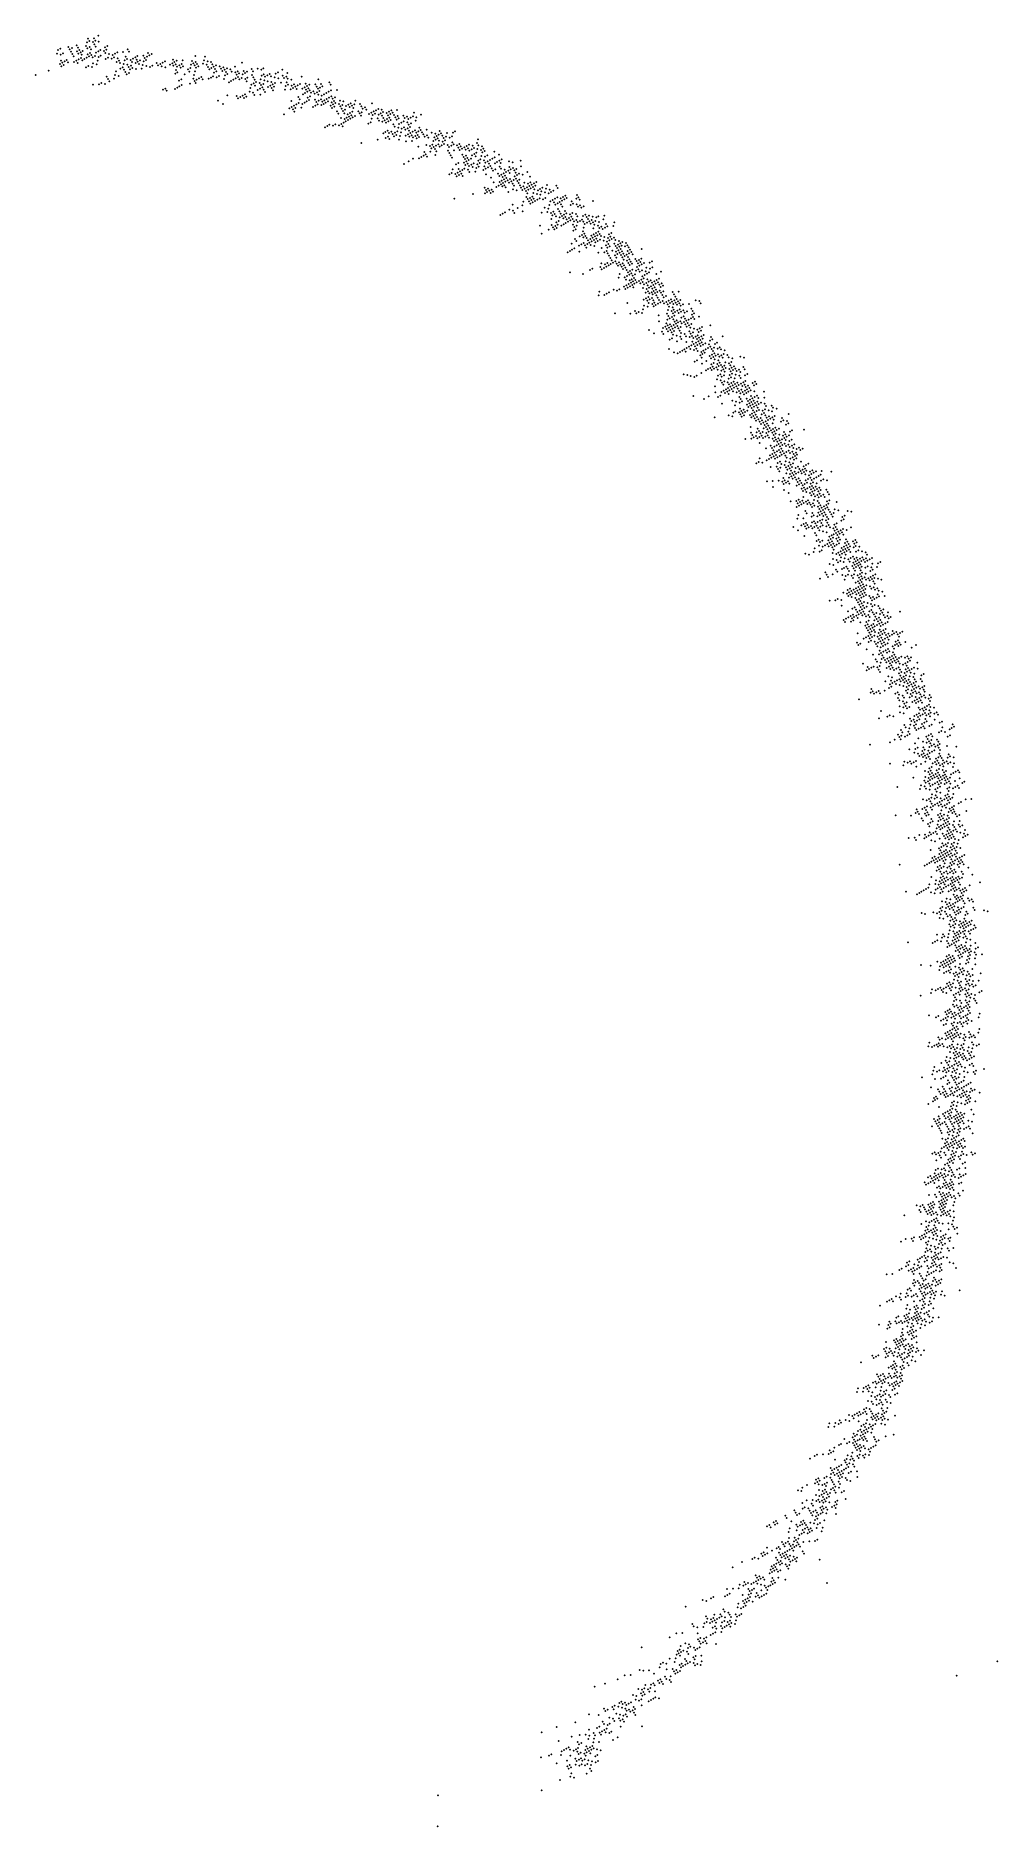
# Model space of a CAD drawing. Extents: x 0.3823 to 0.4187, y 1.2106 to 1.2784.
import ezdxf

# ---------------------------------------------------------------- set-up
doc = ezdxf.new("R2010")
doc.units = 0
doc.header["$MEASUREMENT"] = 0
doc.layers.get('0').update_dxf_attribs({"linetype": 'CONTINUOUS'})

msp = doc.modelspace()

# ---------------------------------------------------------------- linework, layer by layer
at = {"color": 253}
for p in [(0.383105, 1.277908, -0.0567), (0.383192, 1.277958, -0.0586), (0.383502, 1.278021, -0.0576), (0.383552, 1.277934, -0.0654), (0.383638, 1.277984, -0.0596), (0.383811, 1.278084, -0.0557), (0.383861, 1.277998, -0.0615), (0.383911, 1.277911, -0.0693), (0.383911, 1.277911, -0.0703), (0.384171, 1.278061, -0.0625), (0.384208, 1.278198, -0.0537), (0.384221, 1.277975, -0.0732), (0.384221, 1.277975, -0.0761), (0.384221, 1.277975, -0.0771), (0.384244, 1.278334, -0.0478), (0.384294, 1.278248, -0.0517), (0.384308, 1.278025, -0.0742), (0.384358, 1.277938, -0.0839), (0.384431, 1.278211, -0.0605), (0.384468, 1.278348, -0.0527), (0.384481, 1.278125, -0.0712), (0.384518, 1.278261, -0.0546), (0.384531, 1.278038, -0.079), (0.384654, 1.278225, -0.0644), (0.384718, 1.277915, -0.0898), (0.384891, 1.278015, -0.0829), (0.384941, 1.277928, -0.0927), (0.384977, 1.278065, -0.0819), (0.385747, 1.277932, -0.0312), (0.383069, 1.277771, -0.0664), (0.383182, 1.277375, -0.0967), (0.383205, 1.277734, -0.0752), (0.383219, 1.277511, -0.0938), (0.383232, 1.277288, -0.1085), (0.383269, 1.277425, -0.0948), (0.383292, 1.277784, -0.0674), (0.383319, 1.277338, -0.1075), (0.383355, 1.277475, -0.0157), (0.383442, 1.277525, -0.0977), (0.383492, 1.277438, -0.0186), (0.383492, 1.277438, -0.0196), (0.383492, 1.277438, -0.0206), (0.383492, 1.277438, -0.1006), (0.383602, 1.277848, -0.0684), (0.383652, 1.277761, -0.081), (0.383702, 1.277675, -0.0859), (0.383715, 1.277451, -0.1026), (0.383802, 1.277501, -0.0215), (0.383825, 1.277861, -0.0722), (0.383875, 1.277775, -0.0849), (0.383961, 1.277825, -0.0781), (0.383975, 1.277601, -0.0996), (0.384011, 1.277738, -0.0869), (0.384025, 1.277515, -0.1055), (0.384048, 1.277875, -0.08), (0.384111, 1.277565, -0.0245), (0.384175, 1.277255, -0.0469), (0.384175, 1.277255, -0.0488), (0.384198, 1.277615, -0.0235), (0.384235, 1.277751, -0.0888), (0.384261, 1.277305, -0.0478), (0.384285, 1.277665, -0.0225), (0.384321, 1.277801, -0.0879), (0.384371, 1.277715, -0.0167), (0.384371, 1.277715, -0.0176), (0.384398, 1.277268, -0.0508), (0.384421, 1.277628, -0.0274), (0.384435, 1.277405, -0.0459), (0.384508, 1.277678, -0.1015), (0.384544, 1.277815, -0.0917), (0.384571, 1.277368, -0.0498), (0.384571, 1.277368, -0.0517), (0.384608, 1.277505, -0.0391), (0.384631, 1.277865, -0.0957), (0.384644, 1.277642, -0.0283), (0.384644, 1.277642, -0.0293), (0.384731, 1.277692, -0.0254), (0.384731, 1.277692, -0.0264), (0.384854, 1.277878, -0.0907), (0.384904, 1.277792, -0.0986), (0.384918, 1.277568, -0.042), (0.384918, 1.277568, -0.0429), (0.385004, 1.277618, -0.0381), (0.385041, 1.277755, -0.0332), (0.385141, 1.277582, -0.041), (0.385177, 1.277718, -0.0322), (0.385177, 1.277718, -0.0371), (0.385227, 1.277632, -0.04), (0.385227, 1.277632, -0.0439), (0.385264, 1.277768, -0.0342), (0.385327, 1.277459, -0.0566), (0.385351, 1.277818, -0.0303), (0.385364, 1.277595, -0.0449), (0.385414, 1.277509, -0.0536), (0.385464, 1.277422, -0.0673), (0.385564, 1.277249, -0.0819), (0.385574, 1.277832, -0.0361), (0.385601, 1.277385, -0.0682), (0.385637, 1.277522, -0.0614), (0.385674, 1.277659, -0.0526), (0.385724, 1.277572, -0.0546), (0.385737, 1.277349, -0.078), (0.385787, 1.277262, -0.0848), (0.385797, 1.277845, -0.0351), (0.385861, 1.277535, -0.0663), (0.385874, 1.277312, -0.079), (0.385911, 1.277449, -0.0721), (0.385924, 1.277226, -0.0166), (0.385924, 1.277226, -0.0887), (0.385947, 1.277585, -0.0575), (0.386034, 1.277635, -0.0624), (0.386047, 1.277412, -0.0741), (0.386084, 1.277549, -0.0692), (0.38612, 1.277685, -0.0556), (0.38612, 1.277685, -0.0604), (0.386134, 1.277462, -0.0711), (0.386134, 1.277462, -0.0731), (0.386184, 1.277376, -0.0799), (0.38622, 1.277512, -0.076), (0.38632, 1.277339, -0.0897), (0.38632, 1.277339, -0.0906), (0.386344, 1.277699, -0.0594), (0.386357, 1.277476, -0.077), (0.386394, 1.277612, -0.0701), (0.386444, 1.277526, -0.075), (0.386457, 1.277302, -0.0176), (0.386457, 1.277302, -0.0936), (0.38648, 1.277662, -0.0653), (0.386517, 1.277799, -0.0585), (0.386567, 1.277712, -0.0633), (0.386594, 1.277266, -0.0215), (0.386653, 1.277762, -0.0643), (0.38668, 1.277316, -0.0945), (0.386853, 1.277416, -0.0205), (0.386903, 1.277329, -0.0244), (0.386903, 1.277329, -0.0254), (0.386903, 1.277329, -0.0263), (0.38699, 1.277379, -0.0234), (0.38699, 1.277379, -0.0273), (0.38704, 1.277293, -0.0293), (0.387077, 1.277429, -0.0225), (0.387163, 1.277479, -0.0186), (0.387177, 1.277256, -0.0351), (0.38735, 1.277356, -0.0331), (0.387436, 1.277406, -0.0283), (0.387473, 1.277543, -0.0195), (0.387486, 1.277319, -0.039), (0.387523, 1.277456, -0.0341), (0.387573, 1.277369, -0.0399), (0.38761, 1.277506, -0.0322), (0.387623, 1.277283, -0.0487), (0.38771, 1.277333, -0.0438), (0.38776, 1.277246, -0.0496), (0.38776, 1.277246, -0.0535), (0.387796, 1.277383, -0.038), (0.387796, 1.277383, -0.0409), (0.387833, 1.277519, -0.0302), (0.387846, 1.277296, -0.0448), (0.388119, 1.277223, -0.0574), (0.388156, 1.27736, -0.0457), (0.388156, 1.27736, -0.0525), (0.388193, 1.277496, -0.036), (0.388193, 1.277496, -0.0419), (0.388243, 1.27741, -0.0467), (0.388243, 1.27741, -0.0477), (0.388243, 1.27741, -0.0506), (0.388293, 1.277323, -0.0593), (0.388316, 1.277683, -0.0312), (0.388329, 1.27746, -0.0428), (0.388343, 1.277236, -0.0642), (0.388379, 1.277373, -0.0584), (0.388429, 1.277286, -0.0632), (0.388602, 1.277386, -0.0603), (0.388639, 1.277523, -0.0515), (0.388676, 1.27766, -0.037), (0.388739, 1.27735, -0.0671), (0.388776, 1.277486, -0.0545), (0.388789, 1.277263, -0.069), (0.388912, 1.27745, -0.0554), (0.388926, 1.277227, -0.0719), (0.388962, 1.277363, -0.0681), (0.389012, 1.277277, -0.0768), (0.389012, 1.277277, -0.0778), (0.389099, 1.277327, -0.071), (0.389235, 1.27729, -0.0787), (0.389235, 1.27729, -0.0797), (0.389372, 1.277253, -0.0836), (0.389509, 1.277217, -0.0933), (0.389818, 1.27728, -0.0894), (0.390078, 1.27743, -0.0845), (0.382266, 1.276961, -0.1106), (0.382749, 1.277125, -0.1095), (0.384438, 1.276599, -0.1055), (0.384661, 1.276612, -0.1074), (0.384748, 1.276662, -0.1064), (0.384885, 1.276626, -0.1103), (0.384958, 1.276899, -0.0157), (0.385008, 1.276812, -0.1044), (0.385058, 1.276726, -0.1084), (0.385231, 1.276826, -0.1093), (0.385268, 1.276962, -0.0985), (0.385304, 1.277099, -0.0829), (0.385404, 1.276926, -0.0976), (0.385404, 1.276926, -0.1034), (0.385477, 1.277199, -0.0809), (0.385477, 1.277199, -0.0858), (0.385614, 1.277162, -0.0839), (0.385614, 1.277162, -0.0868), (0.385614, 1.277162, -0.0878), (0.385664, 1.277076, -0.0966), (0.385714, 1.276989, -0.1024), (0.385801, 1.277039, -0.0995), (0.385801, 1.277039, -0.1005), (0.385801, 1.277039, -0.1014), (0.385837, 1.277176, -0.0926), (0.386061, 1.277189, -0.0916), (0.386284, 1.277202, -0.0955), (0.38755, 1.27701, -0.0652), (0.387586, 1.277146, -0.0565), (0.387636, 1.27706, -0.0623), (0.3877, 1.27675, -0.0876), (0.387786, 1.2768, -0.0866), (0.3878, 1.276577, -0.1013), (0.3878, 1.276577, -0.1032), (0.38791, 1.276986, -0.073), (0.388033, 1.277173, -0.0613), (0.388083, 1.277086, -0.0662), (0.38811, 1.27664, -0.1081), (0.388233, 1.276827, -0.0964), (0.388269, 1.276963, -0.0808), (0.388269, 1.276963, -0.0817), (0.388283, 1.27674, -0.0983), (0.388306, 1.2771, -0.07), (0.388306, 1.2771, -0.0739), (0.388306, 1.2771, -0.0749), (0.388333, 1.276653, -0.109), (0.388369, 1.27679, -0.0147), (0.388369, 1.27679, -0.0993), (0.388369, 1.27679, -0.1003), (0.388456, 1.27684, -0.0156), (0.388456, 1.27684, -0.0176), (0.388543, 1.27689, -0.0954), (0.388543, 1.27689, -0.0973), (0.388593, 1.276803, -0.0166), (0.388839, 1.277177, -0.0758), (0.389026, 1.277053, -0.0885), (0.389062, 1.27719, -0.0827), (0.389112, 1.277103, -0.0914), (0.389126, 1.27688, -0.0224), (0.389285, 1.277203, -0.0856), (0.389335, 1.277117, -0.0943), (0.389422, 1.277167, -0.0904), (0.389472, 1.27708, -0.0205), (0.389585, 1.276684, -0.0476), (0.389645, 1.27718, -0.0923), (0.389695, 1.277094, -0.0195), (0.389759, 1.276784, -0.0466), (0.389832, 1.277057, -0.0282), (0.389918, 1.277107, -0.0253), (0.389932, 1.276884, -0.0437), (0.389968, 1.27702, -0.0331), (0.389982, 1.276797, -0.0495), (0.390068, 1.276847, -0.0447), (0.390142, 1.27712, -0.0301), (0.390278, 1.277084, -0.0311), (0.390501, 1.277097, -0.0389), (0.390578, 1.276564, -0.0816), (0.390675, 1.277197, -0.0359), (0.390788, 1.276801, -0.068), (0.390811, 1.27716, -0.0418), (0.390825, 1.276937, -0.0524), (0.390911, 1.276987, -0.0544), (0.390911, 1.276987, -0.0553), (0.390961, 1.276901, -0.0631), (0.391184, 1.276914, -0.066), (0.391248, 1.276604, -0.0922), (0.391321, 1.276877, -0.0738), (0.391358, 1.277014, -0.0602), (0.391444, 1.277064, -0.0572), (0.391767, 1.276904, -0.0786), (0.391817, 1.276818, -0.0873), (0.387094, 1.2764, -0.1052), (0.38718, 1.27645, -0.1023), (0.38723, 1.276363, -0.1111), (0.38754, 1.276427, -0.1062), (0.387627, 1.276477, -0.1101), (0.387713, 1.276527, -0.1042), (0.387713, 1.276527, -0.1072), (0.389526, 1.276187, -0.0146), (0.390109, 1.276177, -0.103), (0.390195, 1.276227, -0.0982), (0.390245, 1.276141, -0.104), (0.390245, 1.276141, -0.106), (0.390505, 1.276291, -0.1011), (0.390678, 1.276391, -0.0952), (0.390778, 1.276218, -0.1088), (0.412057, 1.221761, -0.0138), (0.410179, 1.220215, -0.0874), (0.410352, 1.220315, -0.0826), (0.410402, 1.220228, -0.0903), (0.410489, 1.220278, -0.0855), (0.410748, 1.220428, -0.0845), (0.411988, 1.220682, -0.0138), (0.408693, 1.219588, -0.1012), (0.409996, 1.219532, -0.0554), (0.412264, 1.219803, -0.0138), (0.407554, 1.219161, -0.1042), (0.407864, 1.219225, -0.1071), (0.40887, 1.218882, -0.0768), (0.408906, 1.219019, -0.071), (0.409093, 1.218895, -0.0797), (0.409216, 1.219082, -0.072), (0.409253, 1.219219, -0.0574), (0.409339, 1.219269, -0.0584), (0.409786, 1.219295, -0.069), (0.409959, 1.219395, -0.0661), (0.407161, 1.218242, -0.0867), (0.407681, 1.218542, -0.074), (0.407731, 1.218455, -0.0837), (0.407831, 1.218282, -0.0177), (0.407867, 1.218419, -0.0896), (0.407867, 1.218419, -0.0905), (0.407917, 1.218332, -0.0954), (0.407917, 1.218332, -0.0964), (0.407954, 1.218469, -0.0915), (0.40799, 1.218605, -0.075), (0.40809, 1.218432, -0.0934), (0.408177, 1.218482, -0.0925), (0.408214, 1.218619, -0.0808), (0.408264, 1.218532, -0.0158), (0.408264, 1.218532, -0.0876), (0.408387, 1.218719, -0.0817), (0.408464, 1.218186, -0.0478), (0.408523, 1.218682, -0.0846), (0.408523, 1.218682, -0.0856), (0.40855, 1.218236, -0.0448), (0.408573, 1.218595, -0.0885), (0.409006, 1.218845, -0.0827), (0.406295, 1.217742, -0.0994), (0.406295, 1.217742, -0.1024), (0.406555, 1.217892, -0.0984), (0.406778, 1.217905, -0.1013), (0.406891, 1.217509, -0.0566), (0.407211, 1.218155, -0.0148), (0.407424, 1.217586, -0.0633), (0.407424, 1.217586, -0.0663), (0.407461, 1.217722, -0.0536), (0.407461, 1.217722, -0.0546), (0.407461, 1.217722, -0.0585), (0.407474, 1.217499, -0.0692), (0.407561, 1.217549, -0.0682), (0.407598, 1.217686, -0.0643), (0.407648, 1.217599, -0.0672), (0.407698, 1.217512, -0.0798), (0.407857, 1.217836, -0.0555), (0.408031, 1.217936, -0.0526), (0.408254, 1.217949, -0.0613), (0.4086, 1.218149, -0.0507), (0.405242, 1.217365, -0.1034), (0.406299, 1.216936, -0.0897), (0.406522, 1.216949, -0.0887), (0.406558, 1.217086, -0.0838), (0.406595, 1.217222, -0.0721), (0.406645, 1.217136, -0.0828), (0.406682, 1.217272, -0.0712), (0.406682, 1.217272, -0.0731), (0.406695, 1.217049, -0.0906), (0.406718, 1.217409, -0.0575), (0.406732, 1.217186, -0.078), (0.406732, 1.217186, -0.0819), (0.406818, 1.217236, -0.077), (0.406882, 1.216926, -0.0158), (0.406882, 1.216926, -0.0168), (0.406882, 1.216926, -0.0187), (0.406882, 1.216926, -0.0216), (0.406932, 1.216839, -0.0226), (0.406955, 1.217199, -0.0809), (0.406991, 1.217336, -0.0702), (0.406991, 1.217336, -0.076), (0.407005, 1.217112, -0.0877), (0.407078, 1.217386, -0.074), (0.407191, 1.216989, -0.0236), (0.407215, 1.217349, -0.075), (0.407241, 1.216903, -0.0245), (0.407265, 1.217262, -0.0867), (0.407278, 1.217039, -0.0177), (0.407351, 1.217312, -0.0847), (0.407438, 1.217362, -0.0789), (0.407501, 1.217053, -0.0255), (0.407501, 1.217053, -0.0265), (0.407515, 1.216829, -0.042), (0.408057, 1.217489, -0.0857), (0.40433, 1.216145, -0.0996), (0.40459, 1.216295, -0.0976), (0.404813, 1.216309, -0.0986), (0.405159, 1.216509, -0.0927), (0.405159, 1.216509, -0.0937), (0.405296, 1.216472, -0.0966), (0.405519, 1.216486, -0.0148), (0.405706, 1.216362, -0.0343), (0.405916, 1.216599, -0.0197), (0.405942, 1.216153, -0.0537), (0.405942, 1.216153, -0.0576), (0.405952, 1.216736, -0.0946), (0.406039, 1.216786, -0.0917), (0.406116, 1.216253, -0.0508), (0.406166, 1.216166, -0.0556), (0.406175, 1.216749, -0.0955), (0.406189, 1.216526, -0.0352), (0.406339, 1.216266, -0.0566), (0.406412, 1.216539, -0.0333), (0.406412, 1.216539, -0.0391), (0.406462, 1.216453, -0.044), (0.406462, 1.216453, -0.0459), (0.406485, 1.216812, -0.0207), (0.406512, 1.216366, -0.0498), (0.406512, 1.216366, -0.0517), (0.406549, 1.216503, -0.0449), (0.406599, 1.216416, -0.0527), (0.406672, 1.216689, -0.0304), (0.406685, 1.216466, -0.0469), (0.406722, 1.216603, -0.0362), (0.406758, 1.216739, -0.0274), (0.406758, 1.216739, -0.0284), (0.406758, 1.216739, -0.0294), (0.406808, 1.216653, -0.0401), (0.406808, 1.216653, -0.041), (0.406895, 1.216703, -0.0381), (0.406982, 1.216753, -0.0313), (0.407068, 1.216803, -0.0323), (0.407205, 1.216766, -0.0371), (0.407255, 1.216679, -0.0488), (0.407341, 1.216729, -0.0429), (0.407478, 1.216693, -0.0478), (0.403451, 1.215869, -0.1016), (0.404903, 1.215553, -0.0752), (0.40504, 1.215516, -0.0781), (0.40504, 1.215516, -0.0791), (0.40504, 1.215516, -0.083), (0.405113, 1.215789, -0.0654), (0.405213, 1.215616, -0.0742), (0.405213, 1.215616, -0.08), (0.40525, 1.215753, -0.0683), (0.40525, 1.215753, -0.0693), (0.405263, 1.215529, -0.0868), (0.4053, 1.215666, -0.0732), (0.405336, 1.215803, -0.0625), (0.40535, 1.215579, -0.081), (0.405373, 1.215939, -0.0596), (0.405473, 1.215766, -0.0761), (0.405523, 1.215679, -0.0771), (0.405523, 1.215679, -0.0819), (0.405559, 1.215816, -0.0722), (0.405596, 1.215953, -0.0644), (0.405683, 1.216003, -0.0586), (0.405683, 1.216003, -0.0615), (0.405733, 1.215916, -0.0663), (0.405746, 1.215693, -0.0858), (0.405759, 1.21547, -0.0284), (0.405856, 1.216103, -0.0547), (0.405906, 1.216016, -0.0673), (0.405992, 1.216066, -0.0605), (0.406042, 1.215979, -0.0702), (0.406302, 1.216129, -0.0634), (0.406352, 1.216043, -0.0712), (0.403244, 1.214826, -0.0149), (0.403244, 1.214826, -0.0929), (0.403604, 1.214803, -0.0967), (0.403814, 1.215039, -0.084), (0.403864, 1.214953, -0.0957), (0.403951, 1.215003, -0.0918), (0.404124, 1.215103, -0.0158), (0.404174, 1.215016, -0.0256), (0.40421, 1.215153, -0.0898), (0.404274, 1.214843, -0.0401), (0.404274, 1.214843, -0.0421), (0.404347, 1.215116, -0.0236), (0.404384, 1.215253, -0.0879), (0.404384, 1.215253, -0.0889), (0.40441, 1.214806, -0.0469), (0.40447, 1.215303, -0.0849), (0.404484, 1.215079, -0.0226), (0.404484, 1.215079, -0.0265), (0.404484, 1.215079, -0.0275), (0.40452, 1.215216, -0.0197), (0.40452, 1.215216, -0.0937), (0.404607, 1.215266, -0.0168), (0.40462, 1.215043, -0.0304), (0.404634, 1.21482, -0.0528), (0.404657, 1.215179, -0.0246), (0.40467, 1.214956, -0.0392), (0.404743, 1.215229, -0.0207), (0.404757, 1.215006, -0.0382), (0.404807, 1.21492, -0.0489), (0.40483, 1.215279, -0.0908), (0.40483, 1.215279, -0.0947), (0.404893, 1.21497, -0.045), (0.404893, 1.21497, -0.046), (0.40493, 1.215106, -0.0353), (0.40493, 1.215106, -0.0362), (0.404943, 1.214883, -0.0498), (0.40498, 1.21502, -0.043), (0.40498, 1.21502, -0.044), (0.404993, 1.214796, -0.0586), (0.405003, 1.215379, -0.0178), (0.40514, 1.215343, -0.0187), (0.405226, 1.215393, -0.0216), (0.40524, 1.21517, -0.0372), (0.4055, 1.21532, -0.0294), (0.405586, 1.21537, -0.0343), (0.405673, 1.21542, -0.0313), (0.405673, 1.21542, -0.0333), (0.405896, 1.215433, -0.0323), (0.401449, 1.214136, -0.0999), (0.402018, 1.214349, -0.0988), (0.402725, 1.214526, -0.0978), (0.403234, 1.214243, -0.0567), (0.403421, 1.21412, -0.0714), (0.403544, 1.214306, -0.0655), (0.403631, 1.214356, -0.0635), (0.403644, 1.214133, -0.0762), (0.403644, 1.214133, -0.0782), (0.403731, 1.214183, -0.0752), (0.403754, 1.214543, -0.0518), (0.403804, 1.214456, -0.0596), (0.403818, 1.214233, -0.0704), (0.403818, 1.214233, -0.0772), (0.403868, 1.214146, -0.0811), (0.403904, 1.214283, -0.0723), (0.403941, 1.21442, -0.0645), (0.404004, 1.21411, -0.084), (0.404004, 1.21411, -0.085), (0.404014, 1.214693, -0.0411), (0.404027, 1.21447, -0.0625), (0.404091, 1.21416, -0.0821), (0.404151, 1.214656, -0.0509), (0.404201, 1.21457, -0.0557), (0.404374, 1.21467, -0.0547), (0.404424, 1.214583, -0.0606), (0.404437, 1.21436, -0.083), (0.40451, 1.214633, -0.0577), (0.40451, 1.214633, -0.0615), (0.404547, 1.21477, -0.0479), (0.40456, 1.214546, -0.0693), (0.404684, 1.214733, -0.0537), (0.402095, 1.213816, -0.0675), (0.402295, 1.21347, -0.0158), (0.402382, 1.21352, -0.0929), (0.402468, 1.21357, -0.089), (0.402518, 1.213483, -0.0968), (0.402578, 1.213979, -0.0665), (0.402655, 1.213446, -0.0197), (0.402742, 1.213496, -0.0188), (0.402815, 1.21377, -0.088), (0.402828, 1.213546, -0.0168), (0.402828, 1.213546, -0.0217), (0.402828, 1.213546, -0.0227), (0.402865, 1.213683, -0.0919), (0.402888, 1.214043, -0.0685), (0.402951, 1.213733, -0.0899), (0.403101, 1.213473, -0.0324), (0.403111, 1.214056, -0.0733), (0.403138, 1.21361, -0.0265), (0.403188, 1.213523, -0.0304), (0.403211, 1.213883, -0.087), (0.403238, 1.213437, -0.0411), (0.403248, 1.21402, -0.0743), (0.403248, 1.21402, -0.0792), (0.403275, 1.213573, -0.0275), (0.403325, 1.213487, -0.0372), (0.403361, 1.213623, -0.0236), (0.403398, 1.21376, -0.0178), (0.403411, 1.213537, -0.0314), (0.403411, 1.213537, -0.0363), (0.403434, 1.213896, -0.0909), (0.403471, 1.214033, -0.0801), (0.403548, 1.2135, -0.0421), (0.403621, 1.213773, -0.0207), (0.403684, 1.213463, -0.0479), (0.403694, 1.214046, -0.086), (0.404154, 1.21385, -0.0294), (0.404327, 1.21395, -0.0285), (0.401416, 1.213193, -0.094), (0.401726, 1.213256, -0.0949), (0.401812, 1.213306, -0.0979), (0.402012, 1.21296, -0.0441), (0.402172, 1.213283, -0.0246), (0.402209, 1.21342, -0.0959), (0.402409, 1.213073, -0.0451), (0.402422, 1.21285, -0.0597), (0.402422, 1.21285, -0.0626), (0.402509, 1.2129, -0.0636), (0.402532, 1.21326, -0.0334), (0.402559, 1.212813, -0.0656), (0.402718, 1.213137, -0.0499), (0.402768, 1.21305, -0.0519), (0.402768, 1.21305, -0.0538), (0.402792, 1.21341, -0.0256), (0.402842, 1.213323, -0.0353), (0.402855, 1.2131, -0.0509), (0.402855, 1.2131, -0.0529), (0.402928, 1.213373, -0.0343), (0.402928, 1.213373, -0.0382), (0.402942, 1.21315, -0.0548), (0.402992, 1.213063, -0.0587), (0.403065, 1.213337, -0.0392), (0.403078, 1.213113, -0.0606), (0.403115, 1.21325, -0.047), (0.403115, 1.21325, -0.0489), (0.403151, 1.213387, -0.0402), (0.403151, 1.213387, -0.0431), (0.403288, 1.21335, -0.046), (0.403475, 1.213227, -0.0577), (0.403561, 1.213277, -0.0557), (0.403561, 1.213277, -0.0567)]:
    msp.add_point(p, dxfattribs=at)
at = {"color": 252}
for p in [(0.384641, 1.278448, -0.0468), (0.383852, 1.277415, -0.1065), (0.383888, 1.277551, -0.1035), (0.384421, 1.277628, -0.1045), (0.405243, 1.214363, -0.0148), (0.402422, 1.21285, -0.0646), (0.402472, 1.212763, -0.0724), (0.402732, 1.212913, -0.0685), (0.402868, 1.212877, -0.0714), (0.402868, 1.212877, -0.0733), (0.402955, 1.212927, -0.0675), (0.402955, 1.212927, -0.0694), (0.403092, 1.21289, -0.0763), (0.403178, 1.21294, -0.0704), (0.403178, 1.21294, -0.0772), (0.403215, 1.213077, -0.0616), (0.403215, 1.213077, -0.0665), (0.403278, 1.212767, -0.089), (0.403315, 1.212904, -0.0792), (0.403351, 1.21304, -0.0743), (0.403488, 1.213004, -0.0782), (0.403575, 1.213054, -0.0753), (0.402139, 1.21234, -0.0979), (0.402535, 1.212454, -0.0929), (0.402572, 1.21259, -0.0822), (0.402572, 1.21259, -0.09), (0.402672, 1.212417, -0.0988), (0.403328, 1.21268, -0.0948), (0.397515, 1.211749, -0.111)]:
    msp.add_point(p, dxfattribs=at)
at = {"color": 254}
for p in [(0.388816, 1.276817, -0.0214), (0.388902, 1.276867, -0.0185), (0.388989, 1.276917, -0.0234), (0.389212, 1.27693, -0.0243), (0.389399, 1.276807, -0.034), (0.389435, 1.276944, -0.0273), (0.389435, 1.276944, -0.0292), (0.389522, 1.276994, -0.0263), (0.389585, 1.276684, -0.0486), (0.389672, 1.276734, -0.0457), (0.389845, 1.276834, -0.0428), (0.389882, 1.27697, -0.0379), (0.390105, 1.276984, -0.035), (0.390192, 1.277034, -0.0369), (0.390205, 1.27681, -0.0505), (0.390255, 1.276724, -0.0622), (0.390292, 1.27686, -0.0534), (0.390442, 1.276601, -0.0758), (0.390451, 1.277184, -0.0321), (0.390465, 1.27696, -0.0515), (0.390501, 1.277097, -0.0398), (0.390515, 1.276874, -0.0563), (0.390528, 1.276651, -0.0748), (0.390565, 1.276787, -0.0612), (0.390615, 1.276701, -0.067), (0.390751, 1.276664, -0.0806), (0.390801, 1.276577, -0.0835), (0.390888, 1.276627, -0.0825), (0.390888, 1.276627, -0.0845), (0.390898, 1.27721, -0.0408), (0.390925, 1.276764, -0.0709), (0.390925, 1.276764, -0.0718), (0.390961, 1.276901, -0.065), (0.391048, 1.276951, -0.0641), (0.391061, 1.276727, -0.0767), (0.391134, 1.277001, -0.0592), (0.391161, 1.276554, -0.0185), (0.391198, 1.276691, -0.0864), (0.391248, 1.276604, -0.0883), (0.391248, 1.276604, -0.0932), (0.391321, 1.276877, -0.0728), (0.391334, 1.276654, -0.0903), (0.391458, 1.276841, -0.0796), (0.391558, 1.276668, -0.0893), (0.391617, 1.277164, -0.0582), (0.391631, 1.276941, -0.0699), (0.391681, 1.276854, -0.0776), (0.391744, 1.276544, -0.032), (0.391744, 1.276544, -0.033), (0.391781, 1.276681, -0.0233), (0.391804, 1.277041, -0.0689), (0.391831, 1.276594, -0.0301), (0.391954, 1.276781, -0.0175), (0.391967, 1.276558, -0.0311), (0.392054, 1.276608, -0.034), (0.392191, 1.276571, -0.0369), (0.392277, 1.276621, -0.0388), (0.39235, 1.276894, -0.0165), (0.3925, 1.276635, -0.0349), (0.39255, 1.276548, -0.0446), (0.392637, 1.276598, -0.0456), (0.39286, 1.276611, -0.0475), (0.39286, 1.276611, -0.0514), (0.392983, 1.276798, -0.0359), (0.393083, 1.276625, -0.0552), (0.393133, 1.276538, -0.0562), (0.393393, 1.276688, -0.0572), (0.393443, 1.276602, -0.0581), (0.389179, 1.275987, -0.0992), (0.389366, 1.275864, -0.1109), (0.389885, 1.276164, -0.0214), (0.389935, 1.276077, -0.1021), (0.389935, 1.276077, -0.1079), (0.390022, 1.276127, -0.107), (0.390109, 1.276177, -0.105), (0.390159, 1.276091, -0.1099), (0.390195, 1.276227, -0.1001), (0.390368, 1.276327, -0.0943), (0.390405, 1.276464, -0.0855), (0.390555, 1.276204, -0.0282), (0.390765, 1.276441, -0.0204), (0.390765, 1.276441, -0.0962), (0.390851, 1.276491, -0.0913), (0.390901, 1.276404, -0.0243), (0.390951, 1.276318, -0.0272), (0.391075, 1.276504, -0.0156), (0.391075, 1.276504, -0.0971), (0.391211, 1.276468, -0.0224), (0.391261, 1.276381, -0.0291), (0.391298, 1.276518, -0.0195), (0.391298, 1.276518, -0.0253), (0.391298, 1.276518, -0.0262), (0.391708, 1.276408, -0.0398), (0.391708, 1.276408, -0.0408), (0.391931, 1.276421, -0.0427), (0.391958, 1.275975, -0.0825), (0.392017, 1.276471, -0.0378), (0.392017, 1.276471, -0.0436), (0.392104, 1.276521, -0.0417), (0.392154, 1.276435, -0.0504), (0.392217, 1.276125, -0.0698), (0.392231, 1.275902, -0.0912), (0.392267, 1.276038, -0.0776), (0.392367, 1.275865, -0.0146), (0.392377, 1.276448, -0.0485), (0.392391, 1.276225, -0.0659), (0.392391, 1.276225, -0.0669), (0.392391, 1.276225, -0.0688), (0.392454, 1.275915, -0.097), (0.392464, 1.276498, -0.0465), (0.392477, 1.276275, -0.062), (0.392514, 1.276411, -0.0543), (0.392541, 1.275965, -0.0892), (0.392564, 1.276325, -0.0611), (0.392577, 1.276102, -0.0834), (0.3926, 1.276461, -0.0494), (0.392627, 1.276015, -0.0882), (0.39265, 1.276375, -0.0601), (0.392664, 1.276152, -0.0766), (0.3927, 1.276288, -0.0679), (0.3927, 1.276288, -0.0708), (0.3927, 1.276288, -0.0727), (0.392787, 1.276338, -0.064), (0.392837, 1.276252, -0.0746), (0.39285, 1.276028, -0.0921), (0.3929, 1.275942, -0.098), (0.39291, 1.276525, -0.0533), (0.392924, 1.276302, -0.0717), (0.392924, 1.276302, -0.0756), (0.39296, 1.276438, -0.063), (0.392974, 1.276215, -0.0814), (0.392987, 1.275992, -0.0165), (0.392987, 1.275992, -0.0185), (0.39301, 1.276352, -0.0737), (0.393047, 1.276488, -0.0591), (0.393047, 1.276488, -0.0649), (0.393074, 1.276042, -0.0931), (0.393074, 1.276042, -0.095), (0.39311, 1.276178, -0.0843), (0.39311, 1.276178, -0.0872), (0.393124, 1.275955, -0.0214), (0.393174, 1.275869, -0.0301), (0.393174, 1.275869, -0.033), (0.393197, 1.276228, -0.0853), (0.39321, 1.276005, -0.0252), (0.39326, 1.275919, -0.0272), (0.393283, 1.276278, -0.0863), (0.393297, 1.276055, -0.0175), (0.393347, 1.275969, -0.0243), (0.393347, 1.275969, -0.0262), (0.393347, 1.275969, -0.0291), (0.39337, 1.276328, -0.0785), (0.393383, 1.276105, -0.0204), (0.393457, 1.276378, -0.0804), (0.39347, 1.276155, -0.094), (0.393483, 1.275932, -0.031), (0.393483, 1.275932, -0.0359), (0.39352, 1.276069, -0.0223), (0.39352, 1.276069, -0.0233), (0.39352, 1.276069, -0.0281), (0.39357, 1.275982, -0.032), (0.393607, 1.276119, -0.0194), (0.39362, 1.275895, -0.0368), (0.39362, 1.275895, -0.0397), (0.39368, 1.276392, -0.0794), (0.393793, 1.275995, -0.0378), (0.39393, 1.275959, -0.0387), (0.39393, 1.275959, -0.0426), (0.394203, 1.275886, -0.0513), (0.394376, 1.275986, -0.0523), (0.394563, 1.275862, -0.0629), (0.395009, 1.275889, -0.0677), (0.391675, 1.275465, -0.1107), (0.391884, 1.275702, -0.1), (0.391884, 1.275702, -0.1019), (0.391971, 1.275752, -0.099), (0.392021, 1.275665, -0.1029), (0.392021, 1.275665, -0.1068), (0.392021, 1.275665, -0.1078), (0.392058, 1.275802, -0.0961), (0.392071, 1.275578, -0.1097), (0.392108, 1.275715, -0.1009), (0.392108, 1.275715, -0.1039), (0.392144, 1.275852, -0.0156), (0.392144, 1.275852, -0.0902), (0.392331, 1.275728, -0.1048), (0.392777, 1.275755, -0.1087), (0.392864, 1.275805, -0.0339), (0.39295, 1.275855, -0.1057), (0.393087, 1.275819, -0.0349), (0.393447, 1.275795, -0.0407), (0.393497, 1.275709, -0.0475), (0.393533, 1.275845, -0.0436), (0.393533, 1.275845, -0.0446), (0.393583, 1.275759, -0.0465), (0.393583, 1.275759, -0.0484), (0.393583, 1.275759, -0.0504), (0.393683, 1.275586, -0.061), (0.393733, 1.275499, -0.0697), (0.393757, 1.275859, -0.0416), (0.393757, 1.275859, -0.0455), (0.393807, 1.275772, -0.0494), (0.393833, 1.275326, -0.0862), (0.393857, 1.275686, -0.062), (0.393857, 1.275686, -0.0639), (0.393893, 1.275822, -0.0533), (0.393907, 1.275599, -0.0707), (0.393907, 1.275599, -0.0717), (0.393957, 1.275512, -0.0726), (0.393957, 1.275512, -0.0755), (0.39397, 1.275289, -0.0146), (0.393993, 1.275649, -0.0668), (0.39402, 1.275203, -0.0988), (0.39403, 1.275786, -0.0542), (0.39403, 1.275786, -0.0552), (0.39403, 1.275786, -0.0562), (0.394057, 1.275339, -0.094), (0.394093, 1.275476, -0.0804), (0.394093, 1.275476, -0.0852), (0.394107, 1.275253, -0.1008), (0.394116, 1.275836, -0.0571), (0.394143, 1.275389, -0.0155), (0.394166, 1.275749, -0.0581), (0.394166, 1.275749, -0.0649), (0.39418, 1.275526, -0.0813), (0.394193, 1.275303, -0.0998), (0.39423, 1.275439, -0.0891), (0.394253, 1.275799, -0.06), (0.394266, 1.275576, -0.0746), (0.394266, 1.275576, -0.0823), (0.39428, 1.275353, -0.0969), (0.39428, 1.275353, -0.0978), (0.394303, 1.275712, -0.0658), (0.39434, 1.275849, -0.059), (0.394366, 1.275403, -0.0959), (0.39449, 1.275589, -0.0833), (0.39454, 1.275503, -0.0881), (0.39454, 1.275503, -0.0901), (0.39459, 1.275416, -0.093), (0.39459, 1.275416, -0.0949), (0.394613, 1.275776, -0.0687), (0.394626, 1.275553, -0.0871), (0.394626, 1.275553, -0.091), (0.394663, 1.275689, -0.0765), (0.394663, 1.275689, -0.0774), (0.394749, 1.275739, -0.0736), (0.394749, 1.275739, -0.0784), (0.394749, 1.275739, -0.0794), (0.394799, 1.275653, -0.0842), (0.394899, 1.275479, -0.0184), (0.394986, 1.275529, -0.0213), (0.394999, 1.275306, -0.0377), (0.394999, 1.275306, -0.0387), (0.395036, 1.275443, -0.0271), (0.395073, 1.275579, -0.0203), (0.395123, 1.275493, -0.0261), (0.395159, 1.275629, -0.092), (0.395223, 1.27532, -0.0397), (0.395246, 1.275679, -0.0165), (0.395246, 1.275679, -0.0174), (0.395259, 1.275456, -0.029), (0.395259, 1.275456, -0.03), (0.395273, 1.275233, -0.0474), (0.395346, 1.275506, -0.0281), (0.395346, 1.275506, -0.031), (0.395382, 1.275643, -0.0194), (0.395382, 1.275643, -0.0223), (0.395396, 1.27542, -0.0348), (0.395409, 1.275196, -0.0561), (0.395432, 1.275556, -0.0232), (0.395446, 1.275333, -0.0406), (0.395496, 1.275246, -0.0493), (0.395569, 1.27552, -0.0368), (0.395582, 1.275296, -0.0484), (0.395619, 1.275433, -0.0425), (0.395619, 1.275433, -0.0435), (0.395632, 1.27521, -0.0571), (0.395656, 1.27557, -0.0252), (0.395669, 1.275346, -0.0445), (0.395706, 1.275483, -0.0339), (0.395719, 1.27526, -0.0599), (0.395742, 1.27562, -0.0242), (0.395792, 1.275533, -0.0319), (0.395842, 1.275446, -0.0416), (0.395892, 1.27536, -0.0503), (0.395892, 1.27536, -0.0551), (0.395942, 1.275273, -0.058), (0.395966, 1.275633, -0.0329), (0.395966, 1.275633, -0.0358), (0.395979, 1.27541, -0.0512), (0.396029, 1.275323, -0.0541), (0.396029, 1.275323, -0.0609), (0.396202, 1.275423, -0.0532), (0.396216, 1.2752, -0.0715), (0.396252, 1.275337, -0.0628), (0.396339, 1.275387, -0.0618), (0.396389, 1.2753, -0.0686), (0.396389, 1.2753, -0.0696), (0.396475, 1.27535, -0.0638), (0.396562, 1.2754, -0.0647), (0.396562, 1.2754, -0.0657), (0.396599, 1.275537, -0.0522), (0.396662, 1.275227, -0.0763), (0.396662, 1.275227, -0.0802), (0.396699, 1.275363, -0.0676), (0.396699, 1.275363, -0.0705), (0.396872, 1.275463, -0.0667), (0.393227, 1.274976, -0.1038), (0.393314, 1.275026, -0.1047), (0.3934, 1.275076, -0.1028), (0.393537, 1.275039, -0.1076), (0.393624, 1.275089, -0.1018), (0.39376, 1.275053, -0.1096), (0.393847, 1.275103, -0.1066), (0.393847, 1.275103, -0.1086), (0.393897, 1.275016, -0.1105), (0.393933, 1.275153, -0.1057), (0.394876, 1.27512, -0.0455), (0.394963, 1.27517, -0.0464), (0.395226, 1.274513, -0.0155), (0.395436, 1.27475, -0.0851), (0.395523, 1.2748, -0.0832), (0.395523, 1.2748, -0.0861), (0.395536, 1.274577, -0.1055), (0.395546, 1.27516, -0.059), (0.395609, 1.27485, -0.0842), (0.395623, 1.274627, -0.1026), (0.395659, 1.274763, -0.0939), (0.395673, 1.27454, -0.1094), (0.395673, 1.27454, -0.1104), (0.395746, 1.274813, -0.0909), (0.395796, 1.274727, -0.0977), (0.395796, 1.274727, -0.0987), (0.395796, 1.274727, -0.0997), (0.395819, 1.275087, -0.0725), (0.395846, 1.27464, -0.1045), (0.395846, 1.27464, -0.1084), (0.395869, 1.275, -0.0783), (0.395882, 1.274777, -0.0968), (0.395932, 1.27469, -0.1016), (0.395969, 1.274827, -0.09), (0.395969, 1.274827, -0.0929), (0.396006, 1.274963, -0.0822), (0.396032, 1.274517, -0.0358), (0.396042, 1.2751, -0.0744), (0.396042, 1.2751, -0.0774), (0.396069, 1.274654, -0.1065), (0.396069, 1.274654, -0.1074), (0.396106, 1.27479, -0.0165), (0.396106, 1.27479, -0.1035), (0.396129, 1.27515, -0.0735), (0.396142, 1.274927, -0.0919), (0.396229, 1.274977, -0.087), (0.396279, 1.27489, -0.0948), (0.396292, 1.274667, -0.029), (0.396292, 1.274667, -0.0329), (0.396352, 1.275163, -0.0754), (0.396366, 1.27494, -0.0958), (0.396379, 1.274717, -0.03), (0.396402, 1.275077, -0.088), (0.396416, 1.274854, -0.1006), (0.396429, 1.27463, -0.0319), (0.396452, 1.27499, -0.089), (0.396466, 1.274767, -0.0242), (0.396466, 1.274767, -0.0251), (0.396489, 1.275127, -0.0793), (0.396489, 1.275127, -0.0812), (0.396516, 1.27468, -0.0348), (0.396552, 1.274817, -0.0203), (0.396566, 1.274594, -0.0367), (0.396639, 1.274867, -0.0232), (0.396652, 1.274644, -0.0415), (0.396689, 1.27478, -0.028), (0.396702, 1.274557, -0.0435), (0.396739, 1.274694, -0.0377), (0.396775, 1.27483, -0.0271), (0.396789, 1.274607, -0.0406), (0.396812, 1.274967, -0.0174), (0.396812, 1.274967, -0.0184), (0.396812, 1.274967, -0.0193), (0.396862, 1.27488, -0.0213), (0.396862, 1.27488, -0.0222), (0.396862, 1.27488, -0.0261), (0.396912, 1.274794, -0.0338), (0.396962, 1.274707, -0.0386), (0.396962, 1.274707, -0.0396), (0.397012, 1.274621, -0.0473), (0.397085, 1.274894, -0.0309), (0.397099, 1.274671, -0.0483), (0.397149, 1.274584, -0.0521), (0.397272, 1.274771, -0.0444), (0.397372, 1.274597, -0.0618), (0.397408, 1.274734, -0.0463), (0.397422, 1.274511, -0.0676), (0.397458, 1.274647, -0.0579), (0.397508, 1.274561, -0.0628), (0.397508, 1.274561, -0.0637), (0.397545, 1.274697, -0.0502), (0.397582, 1.274834, -0.0454), (0.397632, 1.274747, -0.0492), (0.397682, 1.274661, -0.0541), (0.397682, 1.274661, -0.057), (0.397682, 1.274661, -0.0589), (0.397732, 1.274574, -0.0656), (0.397732, 1.274574, -0.0705), (0.397818, 1.274624, -0.0608), (0.397855, 1.274761, -0.0531), (0.397955, 1.274588, -0.0666), (0.398041, 1.274638, -0.0714), (0.398078, 1.274774, -0.055), (0.398078, 1.274774, -0.0598), (0.398165, 1.274824, -0.056), (0.399034, 1.274518, -0.0232), (0.394607, 1.274387, -0.0145), (0.396306, 1.274444, -0.0425), (0.396529, 1.274457, -0.0512), (0.396766, 1.274247, -0.0754), (0.396879, 1.273851, -0.1074), (0.396966, 1.273901, -0.1025), (0.397002, 1.274038, -0.0145), (0.397052, 1.273951, -0.0986), (0.397052, 1.273951, -0.1015), (0.397075, 1.274311, -0.0696), (0.397102, 1.273864, -0.1093), (0.397212, 1.274274, -0.0831), (0.397225, 1.274051, -0.0967), (0.397225, 1.274051, -0.0976), (0.397262, 1.274188, -0.0889), (0.397299, 1.274324, -0.0744), (0.397299, 1.274324, -0.0763), (0.397335, 1.274461, -0.0647), (0.397335, 1.274461, -0.0686), (0.397349, 1.274238, -0.0841), (0.397399, 1.274151, -0.0918), (0.397412, 1.273928, -0.1083), (0.397435, 1.274288, -0.0782), (0.397435, 1.274288, -0.0792), (0.397449, 1.274064, -0.0996), (0.397449, 1.274064, -0.1005), (0.397522, 1.274338, -0.0802), (0.397522, 1.274338, -0.0811), (0.397522, 1.274338, -0.0821), (0.397558, 1.274474, -0.0724), (0.397572, 1.274251, -0.0898), (0.397572, 1.274251, -0.0908), (0.397658, 1.274301, -0.086), (0.397695, 1.274438, -0.0773), (0.397745, 1.274351, -0.085), (0.397745, 1.274351, -0.0879), (0.397782, 1.274488, -0.0734), (0.397882, 1.274314, -0.0927), (0.397882, 1.274314, -0.0937), (0.397895, 1.274091, -0.0299), (0.397932, 1.274228, -0.0193), (0.397945, 1.274005, -0.0328), (0.397995, 1.273918, -0.0454), (0.397995, 1.273918, -0.0463), (0.398018, 1.274278, -0.0212), (0.398018, 1.274278, -0.0947), (0.398018, 1.274278, -0.0956), (0.398045, 1.273831, -0.054), (0.398055, 1.274414, -0.0869), (0.398105, 1.274328, -0.0155), (0.398105, 1.274328, -0.0164), (0.398105, 1.274328, -0.0174), (0.398118, 1.274105, -0.029), (0.398241, 1.274291, -0.0184), (0.398241, 1.274291, -0.0222), (0.398291, 1.274205, -0.0251), (0.398328, 1.274341, -0.0203), (0.398341, 1.274118, -0.0347), (0.398378, 1.274255, -0.0241), (0.398428, 1.274168, -0.0357), (0.398441, 1.273945, -0.0482), (0.398441, 1.273945, -0.0492), (0.398441, 1.273945, -0.0511), (0.398491, 1.273858, -0.0569), (0.398515, 1.274218, -0.0318), (0.398565, 1.274131, -0.0424), (0.398578, 1.273908, -0.0598), (0.398601, 1.274268, -0.028), (0.398601, 1.274268, -0.0309), (0.398601, 1.274268, -0.0338), (0.398651, 1.274181, -0.0376), (0.398688, 1.274318, -0.027), (0.398701, 1.274095, -0.0473), (0.398788, 1.274145, -0.0434), (0.398801, 1.273922, -0.0608), (0.398824, 1.274281, -0.0366), (0.398874, 1.274195, -0.0386), (0.398874, 1.274195, -0.0444), (0.398888, 1.273972, -0.0579), (0.398938, 1.273885, -0.0656), (0.398938, 1.273885, -0.0675), (0.398974, 1.274022, -0.0588), (0.398998, 1.274381, -0.026), (0.399011, 1.274158, -0.0501), (0.399048, 1.274295, -0.0395), (0.399048, 1.274295, -0.0405), (0.399148, 1.274122, -0.053), (0.399148, 1.274122, -0.055), (0.399148, 1.274122, -0.0559), (0.399161, 1.273898, -0.0694), (0.399184, 1.274258, -0.0415), (0.399198, 1.274035, -0.0627), (0.399234, 1.274172, -0.0521), (0.399284, 1.274085, -0.0617), (0.399298, 1.273862, -0.0733), (0.399384, 1.273912, -0.0743), (0.399644, 1.274062, -0.0684), (0.399657, 1.273839, -0.0829), (0.399831, 1.273939, -0.082), (0.396223, 1.273588, -0.1103), (0.396396, 1.273688, -0.1045), (0.396569, 1.273788, -0.1035), (0.396569, 1.273788, -0.1055), (0.396792, 1.273801, -0.1064), (0.397949, 1.273198, -0.1024), (0.398035, 1.273248, -0.0947), (0.398035, 1.273248, -0.0956), (0.398072, 1.273385, -0.0145), (0.398172, 1.273212, -0.1053), (0.398172, 1.273212, -0.1063), (0.398195, 1.273572, -0.0753), (0.398258, 1.273262, -0.1014), (0.398282, 1.273622, -0.0763), (0.398295, 1.273398, -0.0937), (0.398308, 1.273175, -0.1073), (0.398345, 1.273312, -0.0966), (0.398395, 1.273225, -0.1034), (0.398395, 1.273225, -0.1043), (0.398432, 1.273362, -0.1005), (0.398505, 1.273635, -0.0772), (0.398518, 1.273412, -0.0164), (0.398541, 1.273772, -0.0637), (0.398541, 1.273772, -0.0646), (0.398555, 1.273548, -0.0878), (0.398591, 1.273685, -0.0782), (0.398628, 1.273822, -0.0666), (0.398641, 1.273598, -0.0801), (0.398655, 1.273375, -0.028), (0.398678, 1.273735, -0.0714), (0.398691, 1.273512, -0.0154), (0.398691, 1.273512, -0.0174), (0.398705, 1.273289, -0.1101), (0.398765, 1.273785, -0.0704), (0.398765, 1.273785, -0.0724), (0.398778, 1.273562, -0.0183), (0.398828, 1.273475, -0.0222), (0.398828, 1.273475, -0.0994), (0.398865, 1.273612, -0.0849), (0.398865, 1.273612, -0.0859), (0.398865, 1.273612, -0.0869), (0.398928, 1.273302, -0.1091), (0.398965, 1.273439, -0.0241), (0.399001, 1.273575, -0.0212), (0.399038, 1.273712, -0.081), (0.399051, 1.273489, -0.027), (0.399051, 1.273489, -0.0975), (0.399088, 1.273625, -0.0888), (0.399088, 1.273625, -0.0926), (0.399124, 1.273762, -0.0791), (0.399238, 1.273365, -0.0357), (0.399238, 1.273365, -0.0405), (0.399261, 1.273725, -0.0839), (0.399274, 1.273502, -0.0251), (0.399311, 1.273639, -0.0231), (0.399311, 1.273639, -0.0917), (0.399324, 1.273415, -0.0366), (0.399338, 1.273192, -0.0511), (0.399398, 1.273689, -0.0193), (0.399411, 1.273465, -0.0347), (0.399411, 1.273465, -0.0376), (0.399448, 1.273602, -0.0984), (0.399484, 1.273739, -0.0907), (0.399498, 1.273515, -0.0328), (0.399548, 1.273429, -0.0443), (0.399571, 1.273789, -0.0897), (0.399598, 1.273342, -0.052), (0.399671, 1.273615, -0.0308), (0.399671, 1.273615, -0.0318), (0.399684, 1.273392, -0.0453), (0.399684, 1.273392, -0.0463), (0.399757, 1.273665, -0.026), (0.399757, 1.273665, -0.0299), (0.399784, 1.273219, -0.0617), (0.399844, 1.273715, -0.0289), (0.399857, 1.273492, -0.0414), (0.399857, 1.273492, -0.0434), (0.399894, 1.273629, -0.0337), (0.399907, 1.273406, -0.0472), (0.399907, 1.273406, -0.0482), (0.399907, 1.273406, -0.0501), (0.399907, 1.273406, -0.054), (0.399921, 1.273182, -0.0646), (0.399921, 1.273182, -0.0723), (0.399931, 1.273765, -0.0202), (0.400007, 1.273232, -0.0675), (0.400044, 1.273369, -0.053), (0.400044, 1.273369, -0.0549), (0.400057, 1.273146, -0.0742), (0.400094, 1.273282, -0.0665), (0.400181, 1.273332, -0.0626), (0.400181, 1.273332, -0.0655), (0.400204, 1.273692, -0.0385), (0.400217, 1.273469, -0.0491), (0.400231, 1.273246, -0.0713), (0.400267, 1.273382, -0.0568), (0.400267, 1.273382, -0.0607), (0.40034, 1.273656, -0.0395), (0.400354, 1.273432, -0.0559), (0.400404, 1.273346, -0.0636), (0.400404, 1.273346, -0.0684), (0.400454, 1.273259, -0.0761), (0.40049, 1.273396, -0.0597), (0.400504, 1.273172, -0.078), (0.40059, 1.273222, -0.079), (0.40059, 1.273222, -0.0819), (0.40065, 1.273719, -0.0424), (0.400664, 1.273496, -0.0578), (0.400664, 1.273496, -0.0587), (0.400727, 1.273186, -0.08), (0.4009, 1.273286, -0.0771), (0.398222, 1.273125, -0.1082), (0.398445, 1.273139, -0.1111), (0.399278, 1.272696, -0.0145), (0.399291, 1.272472, -0.1081), (0.399328, 1.272609, -0.0994), (0.399378, 1.272522, -0.1091), (0.399415, 1.272659, -0.1004), (0.399415, 1.272659, -0.1013), (0.399465, 1.272572, -0.1043), (0.399515, 1.272486, -0.1101), (0.399524, 1.273069, -0.0694), (0.399551, 1.272622, -0.1023), (0.399551, 1.272622, -0.1072), (0.399601, 1.272536, -0.111), (0.399624, 1.272896, -0.0839), (0.399724, 1.272722, -0.0965), (0.399724, 1.272722, -0.0974), (0.399811, 1.272772, -0.0945), (0.399834, 1.273132, -0.0704), (0.399834, 1.273132, -0.0733), (0.399848, 1.272909, -0.0858), (0.399898, 1.272822, -0.0955), (0.399898, 1.272822, -0.0984), (0.399934, 1.272959, -0.0849), (0.399948, 1.272736, -0.027), (0.399948, 1.272736, -0.1032), (0.399971, 1.273096, -0.0752), (0.399984, 1.272872, -0.0173), (0.400021, 1.273009, -0.0868), (0.400034, 1.272786, -0.0241), (0.400034, 1.272786, -0.025), (0.400034, 1.272786, -0.026), (0.400071, 1.272922, -0.0154), (0.400071, 1.272922, -0.0164), (0.400071, 1.272922, -0.0906), (0.400071, 1.272922, -0.0935), (0.400084, 1.272699, -0.0299), (0.400107, 1.273059, -0.0829), (0.400157, 1.272972, -0.0897), (0.400184, 1.272526, -0.0453), (0.400207, 1.272886, -0.0193), (0.400244, 1.273022, -0.0887), (0.400294, 1.272936, -0.0183), (0.400294, 1.272936, -0.0202), (0.400344, 1.272849, -0.0231), (0.400344, 1.272849, -0.0279), (0.400357, 1.272626, -0.0433), (0.400381, 1.272986, -0.0916), (0.400394, 1.272763, -0.0327), (0.400394, 1.272763, -0.0356), (0.400417, 1.273122, -0.0809), (0.400467, 1.273036, -0.0877), (0.400494, 1.272589, -0.0443), (0.400494, 1.272589, -0.0462), (0.400517, 1.272949, -0.0212), (0.400567, 1.272863, -0.0289), (0.400604, 1.272999, -0.0221), (0.400617, 1.272776, -0.0347), (0.400617, 1.272776, -0.0375), (0.400667, 1.272689, -0.0481), (0.400717, 1.272603, -0.0491), (0.400754, 1.272739, -0.0385), (0.400754, 1.272739, -0.0404), (0.40079, 1.272876, -0.0308), (0.400804, 1.272653, -0.053), (0.400854, 1.272566, -0.0539), (0.400854, 1.272566, -0.0568), (0.40089, 1.272703, -0.0472), (0.400904, 1.27248, -0.0626), (0.400904, 1.27248, -0.0636), (0.400904, 1.27248, -0.0645), (0.400904, 1.27248, -0.0703), (0.400927, 1.272839, -0.0337), (0.40094, 1.272616, -0.0578), (0.400977, 1.272753, -0.0501), (0.401, 1.273113, -0.0925), (0.401014, 1.272889, -0.0318), (0.401027, 1.272666, -0.051), (0.401064, 1.272803, -0.0414), (0.401114, 1.272716, -0.0549), (0.401127, 1.272493, -0.0713), (0.40115, 1.272853, -0.0395), (0.40115, 1.272853, -0.0423), (0.401164, 1.27263, -0.0558), (0.401164, 1.27263, -0.0587), (0.4012, 1.272766, -0.052), (0.401237, 1.272903, -0.0366), (0.4013, 1.272593, -0.0616), (0.4013, 1.272593, -0.0655), (0.401387, 1.272643, -0.0664), (0.401437, 1.272556, -0.0693), (0.401473, 1.272693, -0.0597), (0.401573, 1.27252, -0.0732), (0.401573, 1.27252, -0.0799), (0.40161, 1.272656, -0.0674), (0.401647, 1.272793, -0.0606), (0.40171, 1.272483, -0.0818), (0.401747, 1.27262, -0.076), (0.401797, 1.272533, -0.0809), (0.401883, 1.272583, -0.0741), (0.402006, 1.27277, -0.0683), (0.402056, 1.272683, -0.077), (0.398139, 1.272269, -0.1053), (0.398845, 1.272446, -0.1062), (0.400224, 1.271856, -0.0974), (0.400348, 1.272043, -0.0887), (0.400361, 1.27182, -0.1052), (0.400361, 1.27182, -0.1061), (0.400361, 1.27182, -0.109), (0.400534, 1.27192, -0.1013), (0.400534, 1.27192, -0.1032), (0.400534, 1.27192, -0.1042), (0.400707, 1.27202, -0.0964), (0.400721, 1.271797, -0.1109), (0.400744, 1.272156, -0.0896), (0.400867, 1.272343, -0.0722), (0.400917, 1.272256, -0.0838), (0.400967, 1.27217, -0.0915), (0.401004, 1.272306, -0.0848), (0.401017, 1.272083, -0.0144), (0.401054, 1.27222, -0.0857), (0.401054, 1.27222, -0.0877), (0.401054, 1.27222, -0.0906), (0.40109, 1.272356, -0.078), (0.401104, 1.272133, -0.1002), (0.40114, 1.27227, -0.0867), (0.40119, 1.272183, -0.0983), (0.401264, 1.272456, -0.0751), (0.401277, 1.272233, -0.0925), (0.401364, 1.272283, -0.0935), (0.4014, 1.27242, -0.079), (0.4014, 1.27242, -0.0828), (0.4015, 1.272247, -0.0954), (0.4015, 1.272247, -0.0992), (0.401564, 1.271937, -0.0337), (0.401587, 1.272297, -0.0944), (0.4017, 1.2719, -0.0433), (0.401737, 1.272037, -0.0356), (0.401773, 1.272173, -0.0269), (0.40186, 1.272223, -0.0212), (0.40191, 1.272137, -0.0279), (0.40191, 1.272137, -0.0298), (0.401947, 1.272273, -0.0163), (0.401947, 1.272273, -0.0173), (0.40196, 1.27205, -0.0346), (0.402033, 1.272323, -0.0154), (0.402033, 1.272323, -0.0202), (0.402047, 1.2721, -0.0365), (0.40206, 1.271877, -0.0539), (0.40211, 1.27179, -0.0577), (0.40211, 1.27179, -0.0616), (0.40211, 1.27179, -0.0625), (0.402133, 1.27215, -0.0327), (0.40217, 1.272287, -0.0192), (0.402183, 1.272064, -0.0404), (0.402183, 1.272064, -0.0442), (0.40222, 1.2722, -0.0288), (0.402233, 1.271977, -0.0452), (0.402233, 1.271977, -0.0471), (0.402233, 1.271977, -0.051), (0.402256, 1.272337, -0.024), (0.402256, 1.272337, -0.025), (0.402306, 1.27225, -0.0308), (0.402333, 1.271804, -0.0635), (0.402333, 1.271804, -0.0644), (0.402343, 1.272387, -0.0183), (0.402343, 1.272387, -0.0221), (0.402393, 1.2723, -0.026), (0.402543, 1.27204, -0.0481), (0.402543, 1.27204, -0.0519), (0.402543, 1.27204, -0.0529), (0.40258, 1.272177, -0.0375), (0.40258, 1.272177, -0.0413), (0.40258, 1.272177, -0.0423), (0.40263, 1.27209, -0.049), (0.402753, 1.272277, -0.0384), (0.402766, 1.272054, -0.05), (0.402789, 1.272414, -0.0231), (0.402816, 1.271967, -0.0586), (0.402839, 1.272327, -0.0317), (0.402889, 1.27224, -0.0394), (0.402903, 1.272017, -0.0606), (0.402953, 1.271931, -0.0663), (0.403039, 1.271981, -0.0654), (0.403386, 1.272181, -0.0596), (0.399878, 1.271656, -0.1071), (0.399965, 1.271706, -0.1081), (0.400051, 1.271756, -0.1023), (0.400411, 1.271733, -0.11), (0.401381, 1.271254, -0.0144), (0.40144, 1.27175, -0.0462), (0.401664, 1.271764, -0.0548), (0.4018, 1.271727, -0.0568), (0.401814, 1.271504, -0.076), (0.401827, 1.271281, -0.0915), (0.40185, 1.27164, -0.0683), (0.401877, 1.271194, -0.1002), (0.401877, 1.271194, -0.1012), (0.401887, 1.271777, -0.0558), (0.401937, 1.27169, -0.0674), (0.401964, 1.271244, -0.0992), (0.401987, 1.271604, -0.0712), (0.402, 1.271381, -0.0905), (0.402014, 1.271157, -0.1079), (0.402014, 1.271157, -0.1089), (0.40205, 1.271294, -0.0973), (0.402087, 1.271431, -0.0895), (0.402123, 1.271567, -0.0808), (0.40216, 1.271704, -0.0693), (0.402187, 1.271257, -0.104), (0.40221, 1.271617, -0.0751), (0.40221, 1.271617, -0.077), (0.40221, 1.271617, -0.0779), (0.40226, 1.271531, -0.0828), (0.402273, 1.271307, -0.0982), (0.402273, 1.271307, -0.1021), (0.402297, 1.271667, -0.0702), (0.402297, 1.271667, -0.0731), (0.402347, 1.271581, -0.0837), (0.40236, 1.271357, -0.1031), (0.402383, 1.271717, -0.0722), (0.402397, 1.271494, -0.0886), (0.402447, 1.271407, -0.0943), (0.402483, 1.271544, -0.0866), (0.40252, 1.271681, -0.0741), (0.40252, 1.271681, -0.0789), (0.40252, 1.271681, -0.0818), (0.402533, 1.271457, -0.0192), (0.40257, 1.271594, -0.0856), (0.402606, 1.271731, -0.0799), (0.40262, 1.271507, -0.0154), (0.40262, 1.271507, -0.0211), (0.40262, 1.271507, -0.0963), (0.402633, 1.271284, -0.0317), (0.40267, 1.271421, -0.0221), (0.402683, 1.271198, -0.0404), (0.402733, 1.271111, -0.0538), (0.402743, 1.271694, -0.0847), (0.402756, 1.271471, -0.0202), (0.40277, 1.271248, -0.0413), (0.402793, 1.271607, -0.0163), (0.402793, 1.271607, -0.0876), (0.402806, 1.271384, -0.0327), (0.402893, 1.271434, -0.0269), (0.402893, 1.271434, -0.0279), (0.40298, 1.271484, -0.025), (0.403016, 1.271621, -0.0173), (0.403016, 1.271621, -0.0924), (0.403016, 1.271621, -0.0953), (0.40303, 1.271398, -0.0355), (0.403043, 1.271174, -0.049), (0.403043, 1.271174, -0.0528), (0.403043, 1.271174, -0.0548), (0.40308, 1.271311, -0.0432), (0.403103, 1.271671, -0.0933), (0.403153, 1.271584, -0.0182), (0.403153, 1.271584, -0.023), (0.403153, 1.271584, -0.0259), (0.403166, 1.271361, -0.0423), (0.403203, 1.271498, -0.0346), (0.403239, 1.271634, -0.024), (0.403253, 1.271411, -0.0394), (0.403303, 1.271324, -0.0451), (0.403303, 1.271324, -0.048), (0.403339, 1.271461, -0.0365), (0.403376, 1.271598, -0.0307), (0.403389, 1.271374, -0.0442), (0.403389, 1.271374, -0.0461), (0.403403, 1.271151, -0.0596), (0.403403, 1.271151, -0.0653), (0.403439, 1.271288, -0.0509), (0.403476, 1.271424, -0.0374), (0.403476, 1.271424, -0.0384), (0.403513, 1.271561, -0.0336), (0.403576, 1.271251, -0.0557), (0.403576, 1.271251, -0.0567), (0.403576, 1.271251, -0.0615), (0.403599, 1.271611, -0.0288), (0.403613, 1.271388, -0.0499), (0.403626, 1.271165, -0.0663), (0.403713, 1.271215, -0.0605), (0.403763, 1.271128, -0.0711), (0.403786, 1.271488, -0.047), (0.403822, 1.271624, -0.0298), (0.403849, 1.271178, -0.0672), (0.403849, 1.271178, -0.0692), (0.403849, 1.271178, -0.0701), (0.403886, 1.271315, -0.0586), (0.403886, 1.271315, -0.0634), (0.403936, 1.271228, -0.0644), (0.404159, 1.271241, -0.0682), (0.404196, 1.271378, -0.0576), (0.401444, 1.270944, -0.1109), (0.401704, 1.271094, -0.105), (0.401704, 1.271094, -0.106), (0.401704, 1.271094, -0.1099), (0.401927, 1.271107, -0.107), (0.402587, 1.270565, -0.0144), (0.402647, 1.271061, -0.0519), (0.40271, 1.270751, -0.0808), (0.40276, 1.270665, -0.0866), (0.40286, 1.270491, -0.103), (0.402883, 1.270851, -0.075), (0.402947, 1.270541, -0.0972), (0.402947, 1.270541, -0.0991), (0.40297, 1.270901, -0.0731), (0.403006, 1.271038, -0.0625), (0.40302, 1.270815, -0.076), (0.403033, 1.270591, -0.0173), (0.403033, 1.270591, -0.0962), (0.403033, 1.270591, -0.1001), (0.403056, 1.270951, -0.0721), (0.403083, 1.270505, -0.1059), (0.403106, 1.270865, -0.0818), (0.403156, 1.270778, -0.0837), (0.40317, 1.270555, -0.102), (0.403206, 1.270691, -0.0895), (0.403256, 1.270605, -0.0221), (0.403293, 1.270741, -0.0885), (0.403293, 1.270741, -0.0943), (0.403306, 1.270518, -0.1098), (0.40333, 1.270878, -0.0846), (0.403343, 1.270655, -0.0981), (0.40338, 1.270791, -0.0163), (0.40338, 1.270791, -0.0856), (0.403416, 1.270928, -0.0779), (0.40343, 1.270705, -0.0202), (0.403443, 1.270482, -0.0355), (0.403466, 1.270841, -0.0875), (0.40348, 1.270618, -0.025), (0.403503, 1.270978, -0.074), (0.403516, 1.270755, -0.0153), (0.403516, 1.270755, -0.0192), (0.403516, 1.270755, -0.0952), (0.403553, 1.270891, -0.0827), (0.403566, 1.270668, -0.0288), (0.403566, 1.270668, -0.0298), (0.403589, 1.271028, -0.0769), (0.403639, 1.270941, -0.0788), (0.403639, 1.270941, -0.0798), (0.403653, 1.270718, -0.023), (0.403653, 1.270718, -0.0278), (0.403653, 1.270718, -0.101), (0.403689, 1.270855, -0.0904), (0.403689, 1.270855, -0.0914), (0.403789, 1.270682, -0.0307), (0.403789, 1.270682, -0.1087), (0.403826, 1.270818, -0.0211), (0.403826, 1.270818, -0.0933), (0.403889, 1.270508, -0.0461), (0.403926, 1.270645, -0.0365), (0.403963, 1.270782, -0.0259), (0.403963, 1.270782, -0.0269), (0.403976, 1.270558, -0.0422), (0.403999, 1.270918, -0.0182), (0.404013, 1.270695, -0.0345), (0.404013, 1.270695, -0.0374), (0.404026, 1.270472, -0.048), (0.404049, 1.270832, -0.024), (0.404086, 1.270968, -0.0923), (0.404099, 1.270745, -0.0326), (0.404186, 1.270795, -0.0317), (0.404186, 1.270795, -0.0336), (0.404199, 1.270572, -0.0432), (0.404199, 1.270572, -0.0441), (0.404199, 1.270572, -0.0451), (0.404236, 1.270708, -0.0384), (0.404236, 1.270708, -0.0393), (0.404249, 1.270485, -0.0538), (0.404249, 1.270485, -0.0566), (0.404336, 1.270535, -0.0509), (0.404372, 1.270672, -0.047), (0.404386, 1.270449, -0.0605), (0.404386, 1.270449, -0.0643), (0.404386, 1.270449, -0.0653), (0.404422, 1.270585, -0.0528), (0.404422, 1.270585, -0.0547), (0.404472, 1.270499, -0.0557), (0.404472, 1.270499, -0.0586), (0.404509, 1.270635, -0.0499), (0.404609, 1.270462, -0.0682), (0.404646, 1.270599, -0.0576), (0.404696, 1.270512, -0.0662), (0.402427, 1.270241, -0.1108), (0.402514, 1.270291, -0.105), (0.402514, 1.270291, -0.1079), (0.4026, 1.270341, -0.1069), (0.402687, 1.270391, -0.104), (0.402873, 1.270268, -0.0413), (0.403133, 1.270418, -0.0403), (0.403593, 1.270222, -0.0625), (0.403706, 1.269825, -0.0923), (0.403716, 1.270408, -0.049), (0.403816, 1.270235, -0.0634), (0.403843, 1.269789, -0.0991), (0.403903, 1.270285, -0.0615), (0.40393, 1.269839, -0.0192), (0.403939, 1.270422, -0.0519), (0.403953, 1.270199, -0.073), (0.40398, 1.269752, -0.0201), (0.40398, 1.269752, -0.0259), (0.404003, 1.270112, -0.0788), (0.404053, 1.270025, -0.0865), (0.404066, 1.269802, -0.0211), (0.404066, 1.269802, -0.1058), (0.404103, 1.269939, -0.0163), (0.404126, 1.270299, -0.0721), (0.404153, 1.269852, -0.0173), (0.404153, 1.269852, -0.0249), (0.404226, 1.270125, -0.0836), (0.404239, 1.269902, -0.0153), (0.404239, 1.269902, -0.0182), (0.404239, 1.269902, -0.022), (0.404263, 1.270262, -0.0749), (0.404263, 1.270262, -0.0759), (0.404276, 1.270039, -0.0913), (0.404276, 1.270039, -0.0952), (0.404289, 1.269816, -0.0269), (0.404299, 1.270399, -0.0595), (0.404313, 1.270175, -0.0826), (0.404349, 1.270312, -0.074), (0.404376, 1.269866, -0.0278), (0.404399, 1.270225, -0.0797), (0.404426, 1.269779, -0.0326), (0.404436, 1.270362, -0.0672), (0.404436, 1.270362, -0.0701), (0.404436, 1.270362, -0.0711), (0.404449, 1.270139, -0.0855), (0.404486, 1.270275, -0.0778), (0.404499, 1.270052, -0.0932), (0.404499, 1.270052, -0.0942), (0.404513, 1.269829, -0.0307), (0.404536, 1.270189, -0.0817), (0.404536, 1.270189, -0.0874), (0.404549, 1.269966, -0.101), (0.404586, 1.270102, -0.0961), (0.404672, 1.270152, -0.0884), (0.404686, 1.269929, -0.023), (0.404709, 1.270289, -0.0807), (0.404722, 1.270066, -0.0971), (0.404736, 1.269842, -0.0316), (0.404746, 1.270425, -0.0691), (0.404759, 1.270202, -0.0894), (0.404772, 1.269979, -0.024), (0.404786, 1.269756, -0.0422), (0.404796, 1.270339, -0.0768), (0.404822, 1.269892, -0.0297), (0.404846, 1.270252, -0.0845), (0.404872, 1.269806, -0.0364), (0.404896, 1.270166, -0.098), (0.404996, 1.269992, -0.0288), (0.405046, 1.269906, -0.0393), (0.405096, 1.269819, -0.046), (0.405132, 1.269956, -0.0355), (0.405182, 1.269869, -0.0441), (0.405219, 1.270006, -0.0345), (0.405232, 1.269783, -0.048), (0.405242, 1.270366, -0.0903), (0.405319, 1.269833, -0.047), (0.405542, 1.269846, -0.0508), (0.405629, 1.269896, -0.0451), (0.402517, 1.269485, -0.0144), (0.403014, 1.269425, -0.1079), (0.403273, 1.269575, -0.103), (0.403273, 1.269575, -0.1049), (0.403273, 1.269575, -0.1088), (0.40336, 1.269625, -0.1001), (0.40336, 1.269625, -0.104), (0.40367, 1.269689, -0.102), (0.40372, 1.269602, -0.1107), (0.403806, 1.269652, -0.1097), (0.403893, 1.269702, -0.1068), (0.404339, 1.269729, -0.0336), (0.404366, 1.269283, -0.073), (0.404403, 1.269419, -0.0566), (0.404476, 1.269692, -0.0374), (0.404476, 1.269692, -0.0384), (0.404476, 1.269692, -0.0403), (0.404526, 1.269606, -0.0489), (0.404563, 1.269742, -0.0413), (0.404589, 1.269296, -0.0701), (0.404613, 1.269656, -0.0432), (0.404639, 1.269209, -0.0807), (0.404663, 1.269569, -0.0547), (0.404676, 1.269346, -0.072), (0.404713, 1.269483, -0.0624), (0.404763, 1.269396, -0.0711), (0.404776, 1.269173, -0.0884), (0.404799, 1.269533, -0.0576), (0.404826, 1.269086, -0.0923), (0.404826, 1.269086, -0.0971), (0.404849, 1.269446, -0.0672), (0.404863, 1.269223, -0.0836), (0.404886, 1.269583, -0.0537), (0.404886, 1.269583, -0.0557), (0.404899, 1.269359, -0.0739), (0.404899, 1.269359, -0.0759), (0.404913, 1.269136, -0.0894), (0.404949, 1.269273, -0.0816), (0.404986, 1.269409, -0.0749), (0.404999, 1.269186, -0.0913), (0.405022, 1.269546, -0.0614), (0.405049, 1.2691, -0.0163), (0.405059, 1.269683, -0.0518), (0.405059, 1.269683, -0.0528), (0.405109, 1.269596, -0.0595), (0.405109, 1.269596, -0.0605), (0.405109, 1.269596, -0.0643), (0.405136, 1.26915, -0.0932), (0.405136, 1.26915, -0.0951), (0.405146, 1.269733, -0.0499), (0.405159, 1.269509, -0.0681), (0.405222, 1.2692, -0.0153), (0.405222, 1.2692, -0.0961), (0.405246, 1.269559, -0.0633), (0.405259, 1.269336, -0.0845), (0.405272, 1.269113, -0.0211), (0.405309, 1.26925, -0.0903), (0.405309, 1.26925, -0.0941), (0.405346, 1.269386, -0.0826), (0.405382, 1.269523, -0.0768), (0.405409, 1.269076, -0.0268), (0.405419, 1.269659, -0.0585), (0.405419, 1.269659, -0.0652), (0.405432, 1.269436, -0.0778), (0.405446, 1.269213, -0.099), (0.405496, 1.269126, -0.0278), (0.405519, 1.269486, -0.0787), (0.405519, 1.269486, -0.0797), (0.405555, 1.269623, -0.0691), (0.405582, 1.269176, -0.023), (0.405632, 1.26909, -0.0297), (0.405632, 1.26909, -0.0316), (0.405632, 1.26909, -0.0355), (0.405642, 1.269673, -0.0662), (0.405719, 1.26914, -0.0335), (0.405792, 1.269413, -0.0854), (0.405792, 1.269413, -0.0874), (0.405805, 1.26919, -0.0287), (0.405855, 1.269103, -0.0345), (0.405892, 1.26924, -0.0239), (0.405965, 1.269513, -0.0864), (0.4036, 1.268609, -0.1078), (0.403637, 1.268746, -0.0144), (0.403823, 1.268623, -0.1107), (0.40391, 1.268673, -0.1097), (0.403997, 1.268723, -0.1088), (0.40417, 1.268823, -0.1029), (0.404306, 1.268786, -0.1068), (0.404393, 1.268836, -0.1019), (0.404566, 1.268936, -0.0172), (0.404616, 1.26885, -0.1048), (0.404653, 1.268986, -0.0981), (0.404653, 1.268986, -0.101), (0.404703, 1.2689, -0.1058), (0.404739, 1.269036, -0.0192), (0.404739, 1.269036, -0.0201), (0.404739, 1.269036, -0.1), (0.404789, 1.26895, -0.1038), (0.404876, 1.269, -0.0249), (0.404926, 1.268913, -0.0259), (0.404963, 1.26905, -0.0182), (0.405186, 1.269063, -0.022), (0.405286, 1.26889, -0.0364), (0.405313, 1.268443, -0.072), (0.405322, 1.269026, -0.0307), (0.405386, 1.268717, -0.0547), (0.405399, 1.268493, -0.071), (0.405422, 1.268853, -0.0441), (0.405449, 1.268407, -0.0778), (0.405459, 1.26899, -0.0326), (0.405472, 1.268767, -0.0489), (0.405486, 1.268543, -0.0701), (0.405509, 1.268903, -0.047), (0.405522, 1.26868, -0.0604), (0.405536, 1.268457, -0.0816), (0.405596, 1.268953, -0.0412), (0.405596, 1.268953, -0.0431), (0.405609, 1.26873, -0.0595), (0.405622, 1.268507, -0.0787), (0.405646, 1.268867, -0.0499), (0.405646, 1.268867, -0.0508), (0.405659, 1.268643, -0.0681), (0.405672, 1.26842, -0.0874), (0.405682, 1.269003, -0.0383), (0.405682, 1.269003, -0.0402), (0.405696, 1.26878, -0.0556), (0.405696, 1.26878, -0.0575), (0.405732, 1.268917, -0.046), (0.405746, 1.268693, -0.0652), (0.405746, 1.268693, -0.0671), (0.405769, 1.269053, -0.0374), (0.405769, 1.269053, -0.0393), (0.405782, 1.26883, -0.0518), (0.405782, 1.26883, -0.0537), (0.405782, 1.26883, -0.0566), (0.405796, 1.268607, -0.0758), (0.405832, 1.268743, -0.0614), (0.405832, 1.268743, -0.0623), (0.405846, 1.26852, -0.0806), (0.405896, 1.268434, -0.0854), (0.405896, 1.268434, -0.0864), (0.405896, 1.268434, -0.0903), (0.405896, 1.268434, -0.0912), (0.405905, 1.269017, -0.045), (0.405919, 1.268793, -0.0585), (0.405955, 1.26893, -0.0479), (0.405969, 1.268707, -0.0643), (0.405969, 1.268707, -0.0662), (0.405992, 1.269067, -0.0422), (0.406019, 1.26862, -0.0739), (0.406019, 1.26862, -0.0768), (0.406032, 1.268397, -0.0162), (0.406032, 1.268397, -0.096), (0.406042, 1.26898, -0.0527), (0.406055, 1.268757, -0.0633), (0.406055, 1.268757, -0.0691), (0.406069, 1.268534, -0.0845), (0.406155, 1.268584, -0.0825), (0.406255, 1.26841, -0.022), (0.406342, 1.26846, -0.0191), (0.406415, 1.268734, -0.0748), (0.406465, 1.268647, -0.0835), (0.406479, 1.268424, -0.0287), (0.406515, 1.26856, -0.0182), (0.406565, 1.268474, -0.023), (0.406638, 1.268747, -0.0796), (0.406702, 1.268437, -0.0297), (0.407285, 1.268427, -0.0431), (0.404223, 1.26793, -0.0144), (0.404693, 1.268317, -0.073), (0.404806, 1.26792, -0.1068), (0.404806, 1.26792, -0.1077), (0.40498, 1.26802, -0.1), (0.40498, 1.26802, -0.1029), (0.40503, 1.267934, -0.1058), (0.40503, 1.267934, -0.1096), (0.405116, 1.267984, -0.1048), (0.405116, 1.267984, -0.1087), (0.405253, 1.267947, -0.1106), (0.405289, 1.268084, -0.099), (0.405289, 1.268084, -0.1038), (0.405326, 1.26822, -0.0153), (0.405463, 1.268184, -0.1019), (0.405499, 1.26832, -0.0893), (0.405499, 1.26832, -0.0922), (0.405636, 1.268284, -0.097), (0.405686, 1.268197, -0.1009), (0.405722, 1.268334, -0.0172), (0.405722, 1.268334, -0.0883), (0.405722, 1.268334, -0.0932), (0.405722, 1.268334, -0.0941), (0.405772, 1.268247, -0.098), (0.405859, 1.268297, -0.0201), (0.405859, 1.268297, -0.021), (0.405886, 1.267851, -0.0546), (0.405946, 1.268347, -0.0951), (0.406082, 1.26831, -0.0249), (0.406169, 1.26836, -0.0239), (0.406196, 1.267914, -0.0556), (0.406219, 1.268274, -0.0278), (0.406232, 1.268051, -0.045), (0.406232, 1.268051, -0.046), (0.406232, 1.268051, -0.0489), (0.406246, 1.267827, -0.0681), (0.406269, 1.268187, -0.0354), (0.406269, 1.268187, -0.0364), (0.406269, 1.268187, -0.0383), (0.406269, 1.268187, -0.0402), (0.406296, 1.267741, -0.0758), (0.406305, 1.268324, -0.0258), (0.406305, 1.268324, -0.0306), (0.406369, 1.268014, -0.0537), (0.406382, 1.267791, -0.071), (0.406392, 1.268374, -0.0268), (0.406405, 1.268151, -0.0393), (0.406405, 1.268151, -0.0412), (0.406419, 1.267927, -0.0604), (0.406419, 1.267927, -0.0652), (0.406442, 1.268287, -0.0316), (0.406455, 1.268064, -0.0527), (0.406469, 1.267841, -0.0671), (0.406505, 1.267977, -0.0575), (0.406505, 1.267977, -0.0594), (0.406505, 1.267977, -0.0623), (0.406529, 1.268337, -0.0325), (0.406579, 1.268251, -0.0373), (0.406592, 1.268027, -0.0585), (0.406615, 1.268387, -0.0335), (0.406642, 1.267941, -0.0613), (0.406642, 1.267941, -0.069), (0.406665, 1.268301, -0.0345), (0.406679, 1.268077, -0.0517), (0.406715, 1.268214, -0.0421), (0.406715, 1.268214, -0.044), (0.406729, 1.267991, -0.0661), (0.406742, 1.267767, -0.0767), (0.406802, 1.268264, -0.0479), (0.406815, 1.268041, -0.0565), (0.406829, 1.267817, -0.0796), (0.406829, 1.267817, -0.0834), (0.406865, 1.267954, -0.0729), (0.406879, 1.267731, -0.0844), (0.406879, 1.267731, -0.0892), (0.406952, 1.268004, -0.0642), (0.407025, 1.268277, -0.0469), (0.407102, 1.267744, -0.0153), (0.407125, 1.268104, -0.0632), (0.407138, 1.267881, -0.0777), (0.407138, 1.267881, -0.0825), (0.407175, 1.268017, -0.0719), (0.407188, 1.267794, -0.0853), (0.407225, 1.267931, -0.0786), (0.407412, 1.267808, -0.093), (0.407421, 1.268391, -0.0498), (0.407471, 1.268304, -0.0507), (0.405516, 1.267291, -0.0143), (0.405703, 1.267167, -0.1028), (0.405899, 1.267627, -0.07), (0.406013, 1.267231, -0.1038), (0.406013, 1.267231, -0.1047), (0.406013, 1.267231, -0.1057), (0.406013, 1.267231, -0.1105), (0.406049, 1.267367, -0.0989), (0.406063, 1.267144, -0.0412), (0.406136, 1.267417, -0.097), (0.406172, 1.267554, -0.0864), (0.406186, 1.267331, -0.0999), (0.406209, 1.267691, -0.0739), (0.406209, 1.267691, -0.0748), (0.406222, 1.267467, -0.0172), (0.406222, 1.267467, -0.0912), (0.406236, 1.267244, -0.1066), (0.406272, 1.267381, -0.0979), (0.406272, 1.267381, -0.1018), (0.406309, 1.267517, -0.0182), (0.406309, 1.267517, -0.095), (0.406322, 1.267294, -0.0306), (0.406322, 1.267294, -0.1076), (0.406322, 1.267294, -0.1095), (0.406359, 1.267431, -0.0941), (0.406372, 1.267208, -0.0402), (0.406409, 1.267344, -0.0316), (0.406409, 1.267344, -0.1086), (0.406422, 1.267121, -0.046), (0.406432, 1.267704, -0.0806), (0.406446, 1.267481, -0.022), (0.406459, 1.267258, -0.0421), (0.406482, 1.267617, -0.0873), (0.406532, 1.267531, -0.0191), (0.406559, 1.267084, -0.0585), (0.406569, 1.267667, -0.0815), (0.406619, 1.267581, -0.0921), (0.406632, 1.267358, -0.0345), (0.406682, 1.267271, -0.0431), (0.406696, 1.267048, -0.0575), (0.406696, 1.267048, -0.0613), (0.406705, 1.267631, -0.0902), (0.406719, 1.267408, -0.0325), (0.406732, 1.267184, -0.0488), (0.406755, 1.267544, -0.0258), (0.406842, 1.267594, -0.096), (0.406842, 1.267594, -0.1008), (0.406869, 1.267148, -0.0536), (0.406869, 1.267148, -0.0565), (0.406892, 1.267508, -0.0287), (0.406929, 1.267644, -0.0162), (0.406929, 1.267644, -0.021), (0.406942, 1.267421, -0.0383), (0.406979, 1.267558, -0.0268), (0.407015, 1.267694, -0.0882), (0.407029, 1.267471, -0.0373), (0.407042, 1.267248, -0.0546), (0.407079, 1.267384, -0.0392), (0.407079, 1.267384, -0.044), (0.407079, 1.267384, -0.045), (0.407092, 1.267161, -0.0623), (0.407115, 1.267521, -0.0296), (0.407115, 1.267521, -0.0354), (0.407115, 1.267521, -0.0364), (0.407142, 1.267075, -0.0671), (0.407179, 1.267211, -0.0555), (0.407215, 1.267348, -0.0469), (0.407215, 1.267348, -0.0498), (0.407238, 1.267708, -0.0239), (0.407279, 1.267038, -0.0757), (0.407352, 1.267311, -0.0527), (0.407365, 1.267088, -0.0728), (0.407402, 1.267225, -0.0642), (0.407438, 1.267361, -0.0517), (0.407488, 1.267275, -0.0632), (0.407502, 1.267051, -0.0747), (0.407525, 1.267411, -0.0479), (0.407588, 1.267101, -0.0719), (0.407588, 1.267101, -0.0786), (0.407588, 1.267101, -0.0796), (0.407835, 1.267475, -0.0507), (0.408308, 1.267055, -0.0152), (0.406276, 1.266575, -0.0143), (0.406299, 1.266934, -0.0594), (0.406386, 1.266984, -0.0604), (0.406463, 1.266451, -0.1047), (0.406572, 1.266861, -0.07), (0.406599, 1.266415, -0.1028), (0.406746, 1.266961, -0.0681), (0.406746, 1.266961, -0.069), (0.406772, 1.266515, -0.1037), (0.406859, 1.266565, -0.0979), (0.406909, 1.266478, -0.1056), (0.406909, 1.266478, -0.1085), (0.406932, 1.266838, -0.0834), (0.407032, 1.266665, -0.0969), (0.407032, 1.266665, -0.0998), (0.407032, 1.266665, -0.1018), (0.407055, 1.267025, -0.0661), (0.407055, 1.267025, -0.0709), (0.407082, 1.266578, -0.1066), (0.407119, 1.266715, -0.0181), (0.407119, 1.266715, -0.0191), (0.407119, 1.266715, -0.0911), (0.407155, 1.266851, -0.0844), (0.407192, 1.266988, -0.0738), (0.407192, 1.266988, -0.0767), (0.407205, 1.266765, -0.095), (0.407255, 1.266678, -0.0988), (0.407255, 1.266678, -0.1008), (0.407292, 1.266815, -0.0882), (0.407292, 1.266815, -0.0892), (0.407292, 1.266815, -0.0902), (0.407305, 1.266592, -0.1095), (0.407329, 1.266951, -0.0805), (0.407355, 1.266505, -0.0373), (0.407379, 1.266865, -0.0873), (0.407379, 1.266865, -0.0921), (0.407415, 1.267001, -0.0776), (0.407415, 1.267001, -0.0815), (0.407429, 1.266778, -0.0959), (0.407465, 1.266915, -0.0863), (0.407515, 1.266828, -0.094), (0.407542, 1.266382, -0.0498), (0.407542, 1.266382, -0.0526), (0.407552, 1.266965, -0.0824), (0.407565, 1.266742, -0.021), (0.407565, 1.266742, -0.0268), (0.407579, 1.266518, -0.0392), (0.407579, 1.266518, -0.0421), (0.407629, 1.266432, -0.0488), (0.407652, 1.266792, -0.0239), (0.407665, 1.266568, -0.0402), (0.407752, 1.266618, -0.0344), (0.407788, 1.266755, -0.0296), (0.407788, 1.266755, -0.0315), (0.407825, 1.266892, -0.093), (0.407838, 1.266668, -0.0363), (0.407862, 1.267028, -0.0853), (0.407888, 1.266582, -0.043), (0.407888, 1.266582, -0.0459), (0.407902, 1.266359, -0.0594), (0.407912, 1.266942, -0.0162), (0.407938, 1.266495, -0.0478), (0.407938, 1.266495, -0.0517), (0.407975, 1.266632, -0.045), (0.407988, 1.266409, -0.0584), (0.407988, 1.266409, -0.0603), (0.408012, 1.266768, -0.0325), (0.408012, 1.266768, -0.0354), (0.408098, 1.266818, -0.0287), (0.408112, 1.266595, -0.0469), (0.408112, 1.266595, -0.0507), (0.408125, 1.266372, -0.0613), (0.408198, 1.266645, -0.044), (0.408248, 1.266559, -0.0555), (0.408348, 1.266385, -0.0737), (0.408385, 1.266522, -0.0565), (0.407332, 1.266145, -0.0632), (0.407455, 1.266332, -0.0536), (0.407505, 1.266245, -0.0623), (0.407669, 1.265762, -0.1065), (0.407692, 1.266122, -0.0776), (0.407755, 1.265812, -0.1046), (0.407815, 1.266309, -0.0642), (0.407842, 1.265862, -0.0988), (0.407879, 1.265999, -0.0863), (0.407879, 1.265999, -0.0911), (0.407879, 1.265999, -0.0921), (0.407929, 1.265912, -0.0949), (0.407929, 1.265912, -0.0969), (0.407929, 1.265912, -0.0978), (0.407952, 1.266272, -0.0661), (0.407952, 1.266272, -0.0699), (0.407952, 1.266272, -0.0718), (0.407965, 1.266049, -0.0901), (0.407979, 1.265826, -0.0239), (0.407979, 1.265826, -0.1017), (0.408002, 1.266185, -0.0757), (0.408038, 1.266322, -0.067), (0.408102, 1.266012, -0.093), (0.408102, 1.266012, -0.094), (0.408102, 1.266012, -0.0959), (0.408138, 1.266149, -0.0824), (0.408175, 1.266285, -0.0766), (0.408262, 1.266335, -0.0689), (0.408312, 1.266249, -0.0747), (0.408312, 1.266249, -0.0805), (0.408312, 1.266249, -0.0834), (0.408375, 1.265939, -0.0296), (0.408388, 1.265716, -0.0421), (0.408412, 1.266076, -0.0162), (0.408425, 1.265852, -0.0325), (0.408425, 1.265852, -0.0373), (0.408485, 1.266349, -0.0795), (0.408535, 1.266262, -0.0843), (0.408535, 1.266262, -0.0853), (0.408548, 1.266039, -0.021), (0.408562, 1.265816, -0.043), (0.408598, 1.265952, -0.0267), (0.408598, 1.265952, -0.0344), (0.408612, 1.265729, -0.0459), (0.408635, 1.266089, -0.0181), (0.408635, 1.266089, -0.1007), (0.408671, 1.266226, -0.0872), (0.408698, 1.265779, -0.0478), (0.408735, 1.265916, -0.0392), (0.408785, 1.265829, -0.0401), (0.408921, 1.265793, -0.0526), (0.408971, 1.265706, -0.0535), (0.408981, 1.266289, -0.0881), (0.409095, 1.265893, -0.0449), (0.409118, 1.266252, -0.0191), (0.409145, 1.265806, -0.0555), (0.406826, 1.265622, -0.0143), (0.407236, 1.265512, -0.1095), (0.407496, 1.265662, -0.1037), (0.408092, 1.265429, -0.0632), (0.408129, 1.265566, -0.0488), (0.408129, 1.265566, -0.0497), (0.408215, 1.265616, -0.0507), (0.408279, 1.265306, -0.0776), (0.408365, 1.265356, -0.0699), (0.408429, 1.265046, -0.0968), (0.408502, 1.265319, -0.0766), (0.408502, 1.265319, -0.0795), (0.408515, 1.265096, -0.0988), (0.408538, 1.265456, -0.0641), (0.408538, 1.265456, -0.0689), (0.408552, 1.265233, -0.0824), (0.408575, 1.265593, -0.0564), (0.408638, 1.265283, -0.0805), (0.408662, 1.265643, -0.0584), (0.408688, 1.265196, -0.0939), (0.408725, 1.265333, -0.0833), (0.408738, 1.26511, -0.0958), (0.408762, 1.265469, -0.0718), (0.408775, 1.265246, -0.091), (0.408798, 1.265606, -0.0612), (0.408825, 1.26516, -0.0929), (0.408862, 1.265296, -0.0852), (0.408875, 1.265073, -0.1045), (0.408912, 1.26521, -0.019), (0.408935, 1.265569, -0.067), (0.408985, 1.265483, -0.0737), (0.408998, 1.26526, -0.0901), (0.409012, 1.265036, -0.1064), (0.409085, 1.26531, -0.0881), (0.409135, 1.265223, -0.0162), (0.409158, 1.265583, -0.0747), (0.409171, 1.26536, -0.0872), (0.409245, 1.265633, -0.066), (0.409371, 1.265013, -0.0449), (0.409495, 1.2652, -0.0267), (0.409581, 1.26525, -0.0296), (0.407189, 1.264793, -0.0143), (0.408032, 1.264933, -0.0998), (0.408219, 1.26481, -0.1094), (0.408255, 1.264946, -0.0978), (0.408282, 1.2645, -0.0555), (0.408282, 1.2645, -0.0565), (0.408342, 1.264996, -0.1007), (0.408342, 1.264996, -0.1017), (0.408392, 1.26491, -0.1036), (0.408529, 1.264873, -0.0344), (0.408815, 1.264577, -0.0612), (0.408938, 1.264763, -0.0507), (0.408938, 1.264763, -0.0535), (0.409062, 1.26495, -0.0372), (0.409148, 1.265, -0.0401), (0.409198, 1.264913, -0.043), (0.409198, 1.264913, -0.0459), (0.409212, 1.26469, -0.0593), (0.409262, 1.264603, -0.0689), (0.409312, 1.264517, -0.0746), (0.409348, 1.264653, -0.067), (0.409398, 1.264567, -0.0804), (0.409448, 1.26448, -0.0833), (0.409485, 1.264617, -0.0718), (0.409508, 1.264977, -0.0478), (0.409535, 1.26453, -0.0852), (0.409585, 1.264444, -0.0881), (0.409608, 1.264803, -0.0641), (0.409621, 1.26458, -0.0794), (0.409635, 1.264357, -0.1006), (0.409758, 1.264544, -0.0823), (0.409868, 1.264953, -0.0583), (0.409881, 1.26473, -0.0775), (0.409895, 1.264507, -0.0938), (0.410218, 1.264347, -0.0401), (0.407999, 1.26399, -0.0143), (0.408792, 1.264217, -0.0901), (0.408929, 1.26418, -0.0958), (0.409065, 1.264144, -0.1064), (0.409102, 1.26428, -0.091), (0.409102, 1.26428, -0.0929), (0.409152, 1.264194, -0.1016), (0.409152, 1.264194, -0.1035), (0.409462, 1.264257, -0.0987), (0.409462, 1.264257, -0.1045), (0.409575, 1.263861, -0.0641), (0.409612, 1.263997, -0.0535), (0.409748, 1.263961, -0.0564), (0.409898, 1.263701, -0.0775), (0.409898, 1.263701, -0.0823), (0.409935, 1.263837, -0.0717), (0.409971, 1.263974, -0.0612), (0.410045, 1.264247, -0.043), (0.410181, 1.264211, -0.0506), (0.410245, 1.263901, -0.0746), (0.410354, 1.264311, -0.0458), (0.410518, 1.263828, -0.0851), (0.410604, 1.263878, -0.0803), (0.410741, 1.263841, -0.088), (0.410814, 1.264114, -0.0669), (0.409379, 1.263401, -0.0142), (0.409479, 1.263228, -0.1035), (0.409602, 1.263414, -0.0929), (0.409825, 1.263428, -0.0987), (0.409948, 1.263614, -0.091), (0.409962, 1.263391, -0.1044), (0.410085, 1.263578, -0.0938), (0.410135, 1.263491, -0.1015), (0.410308, 1.263591, -0.0957), (0.410308, 1.263591, -0.0967), (0.410458, 1.263331, -0.0429), (0.410521, 1.263021, -0.0698), (0.410595, 1.263295, -0.0506), (0.410695, 1.263121, -0.064), (0.410731, 1.263258, -0.0563), (0.411387, 1.263521, -0.0534), (0.409705, 1.262435, -0.0142), (0.410362, 1.262698, -0.0938), (0.410485, 1.262885, -0.0775), (0.410585, 1.262712, -0.0909), (0.410721, 1.262675, -0.1015), (0.410808, 1.262725, -0.0986), (0.410845, 1.262862, -0.088), (0.410858, 1.262638, -0.1044), (0.410931, 1.262912, -0.0851), (0.410981, 1.262825, -0.0967), (0.411018, 1.262962, -0.0832), (0.410835, 1.262279, -0.0535), (0.411308, 1.261859, -0.1015), (0.411704, 1.261972, -0.0937), (0.409982, 1.261555, -0.0142), (0.410879, 1.260803, -0.0142), (0.410982, 1.259823, -0.0142), (0.411965, 1.259121, -0.0142), (0.412205, 1.258105, -0.0141), (0.412879, 1.257339, -0.0141), (0.413242, 1.256509, -0.0141), (0.413742, 1.255643, -0.0141), (0.413622, 1.25465, -0.0141), (0.413949, 1.253684, -0.0141), (0.414313, 1.252855, -0.0141), (0.415122, 1.252052, -0.0141), (0.414656, 1.250859, -0.014), (0.414933, 1.24998, -0.014), (0.414864, 1.248901, -0.014), (0.415364, 1.248035, -0.014), (0.415021, 1.247028, -0.014), (0.415261, 1.246012, -0.014), (0.416814, 1.245523, -0.0925), (0.415848, 1.245196, -0.014), (0.41771, 1.24477, -0.0925), (0.415332, 1.24409, -0.014), (0.417071, 1.243478, -0.0954), (0.417121, 1.243391, -0.106), (0.41764, 1.243691, -0.0925), (0.417727, 1.243741, -0.0934), (0.415832, 1.243224, -0.014), (0.417521, 1.242698, -0.0935), (0.417694, 1.242798, -0.0925), (0.416245, 1.242308, -0.014), (0.417348, 1.242598, -0.0954), (0.416125, 1.241315, -0.0139), (0.416968, 1.241455, -0.0983), (0.417105, 1.241419, -0.1041), (0.417241, 1.241382, -0.1089), (0.417328, 1.241432, -0.106), (0.417451, 1.241619, -0.0954), (0.417538, 1.241669, -0.0935), (0.417624, 1.241719, -0.0925), (0.417674, 1.241632, -0.1011), (0.417934, 1.241782, -0.0906), (0.416758, 1.241219, -0.1099), (0.417195, 1.240663, -0.0897), (0.417332, 1.240626, -0.0925), (0.417468, 1.240589, -0.1012), (0.416142, 1.240286, -0.0139), (0.416242, 1.240113, -0.109), (0.416329, 1.240163, -0.11), (0.416416, 1.240213, -0.1042), (0.416552, 1.240176, -0.108), (0.416762, 1.240413, -0.0935), (0.416799, 1.240549, -0.0906), (0.417022, 1.240563, -0.0954), (0.417035, 1.240339, -0.106), (0.417072, 1.240476, -0.0983), (0.417072, 1.240476, -0.1031), (0.417432, 1.240453, -0.107), (0.417732, 1.239933, -0.0829), (0.417768, 1.24007, -0.0695), (0.416332, 1.239356, -0.0139), (0.416519, 1.239233, -0.109), (0.416742, 1.239247, -0.1099), (0.416742, 1.239247, -0.1109), (0.416829, 1.239297, -0.1041), (0.417002, 1.239397, -0.1012), (0.417385, 1.239733, -0.0877), (0.417522, 1.239697, -0.0925), (0.417672, 1.239437, -0.035), (0.417695, 1.239797, -0.0906), (0.417695, 1.239797, -0.0915), (0.417695, 1.239797, -0.0935), (0.417832, 1.23976, -0.0983), (0.415863, 1.23897, -0.1081), (0.416259, 1.239083, -0.1071), (0.416432, 1.239183, -0.1061), (0.416906, 1.238764, -0.0695), (0.416919, 1.23854, -0.0139), (0.416919, 1.23854, -0.0849), (0.417006, 1.23859, -0.0829), (0.417142, 1.238554, -0.0935), (0.417179, 1.23869, -0.0772), (0.417229, 1.238604, -0.0877), (0.417266, 1.23874, -0.0801), (0.417452, 1.238617, -0.0954), (0.417475, 1.238977, -0.0666), (0.417539, 1.238667, -0.0906), (0.417599, 1.239164, -0.0532), (0.417625, 1.238717, -0.0916), (0.417822, 1.239177, -0.056), (0.416103, 1.237954, -0.11), (0.416276, 1.238054, -0.1061), (0.416276, 1.238054, -0.109), (0.416363, 1.238104, -0.1032), (0.416449, 1.238154, -0.1071), (0.416449, 1.238154, -0.108), (0.416573, 1.23834, -0.0897), (0.416709, 1.238304, -0.1013), (0.416746, 1.23844, -0.0887), (0.416759, 1.238217, -0.1051), (0.416969, 1.238454, -0.0926), (0.416969, 1.238454, -0.0964), (0.417019, 1.238367, -0.0993), (0.417019, 1.238367, -0.1041), (0.417046, 1.237921, -0.0637), (0.417046, 1.237921, -0.0647), (0.417082, 1.238057, -0.0561), (0.417106, 1.238417, -0.0983), (0.417342, 1.238207, -0.0503), (0.417416, 1.238481, -0.0321), (0.417429, 1.238257, -0.0426), (0.417492, 1.237947, -0.0666), (0.417516, 1.238307, -0.0455), (0.417552, 1.238444, -0.0369), (0.417579, 1.237997, -0.0676), (0.417579, 1.237997, -0.0714), (0.417616, 1.238134, -0.0589), (0.417616, 1.238134, -0.0618), (0.417652, 1.238271, -0.0532), (0.417666, 1.238047, -0.0695), (0.417689, 1.238407, -0.0378), (0.417775, 1.238457, -0.0397), (0.417862, 1.238507, -0.035), (0.417889, 1.238061, -0.0723), (0.418049, 1.238384, -0.0484), (0.416366, 1.237297, -0.0917), (0.416416, 1.237211, -0.1042), (0.416453, 1.237347, -0.0139), (0.41649, 1.237484, -0.0849), (0.41664, 1.237224, -0.1022), (0.41664, 1.237224, -0.1061), (0.416726, 1.237274, -0.1051), (0.416763, 1.237411, -0.0926), (0.416776, 1.237188, -0.035), (0.416849, 1.237461, -0.0907), (0.416886, 1.237597, -0.0801), (0.416886, 1.237597, -0.0859), (0.416923, 1.237734, -0.0772), (0.416936, 1.237511, -0.0936), (0.416949, 1.237288, -0.109), (0.416986, 1.237424, -0.0984), (0.416999, 1.237201, -0.0369), (0.417073, 1.237474, -0.1003), (0.417123, 1.237388, -0.0292), (0.417146, 1.237747, -0.0743), (0.417159, 1.237524, -0.0945), (0.417159, 1.237524, -0.0993), (0.417173, 1.237301, -0.0321), (0.417173, 1.237301, -0.1099), (0.417196, 1.237661, -0.0829), (0.417196, 1.237661, -0.0878), (0.417196, 1.237661, -0.0897), (0.417246, 1.237574, -0.0187), (0.417296, 1.237488, -0.0974), (0.417296, 1.237488, -0.1012), (0.417309, 1.237264, -0.0378), (0.417332, 1.237624, -0.0887), (0.417382, 1.237538, -0.0216), (0.417396, 1.237314, -0.0407), (0.417446, 1.237228, -0.0426), (0.417469, 1.237588, -0.0168), (0.417469, 1.237588, -0.0954), (0.417619, 1.237328, -0.0397), (0.417729, 1.237738, -0.0964), (0.417756, 1.237291, -0.0455), (0.417829, 1.237564, -0.0273), (0.416243, 1.237111, -0.1081), (0.416466, 1.237124, -0.1071), (0.416516, 1.237038, -0.0359), (0.41663, 1.236641, -0.0743), (0.416816, 1.236518, -0.0839), (0.416816, 1.236518, -0.0849), (0.416826, 1.237101, -0.0388), (0.416853, 1.236655, -0.0714), (0.41689, 1.236791, -0.0657), (0.416926, 1.236928, -0.0541), (0.41699, 1.236618, -0.0782), (0.417013, 1.236978, -0.0532), (0.417026, 1.236755, -0.0685), (0.417026, 1.236755, -0.0724), (0.41704, 1.236531, -0.0878), (0.417063, 1.236891, -0.0609), (0.417063, 1.236891, -0.0637), (0.417076, 1.236668, -0.0772), (0.417076, 1.236668, -0.083), (0.417126, 1.236581, -0.0858), (0.417163, 1.236718, -0.081), (0.417199, 1.236855, -0.0647), (0.417199, 1.236855, -0.0666), (0.417199, 1.236855, -0.0676), (0.417236, 1.236991, -0.0599), (0.417249, 1.236768, -0.0753), (0.417273, 1.237128, -0.0484), (0.417273, 1.237128, -0.0503), (0.417273, 1.237128, -0.0513), (0.417286, 1.236905, -0.0705), (0.417349, 1.236595, -0.0926), (0.417436, 1.236645, -0.0168), (0.417459, 1.237005, -0.0589), (0.417486, 1.236558, -0.0964), (0.417546, 1.237055, -0.0618), (0.417546, 1.237055, -0.0628), (0.417632, 1.237105, -0.056), (0.417682, 1.237018, -0.0695), (0.417782, 1.236845, -0.08), (0.41626, 1.236081, -0.0273), (0.41626, 1.236081, -0.1033), (0.416347, 1.236131, -0.1042), (0.416347, 1.236131, -0.1052), (0.416347, 1.236131, -0.1071), (0.416397, 1.236045, -0.111), (0.416483, 1.236095, -0.1061), (0.416483, 1.236095, -0.1081), (0.416483, 1.236095, -0.11), (0.416533, 1.236008, -0.0388), (0.41657, 1.236145, -0.109), (0.416607, 1.236281, -0.0984), (0.416693, 1.236331, -0.0994), (0.416707, 1.236108, -0.0398), (0.41673, 1.236468, -0.0907), (0.416757, 1.236022, -0.0484), (0.41678, 1.236381, -0.0945), (0.41683, 1.236295, -0.1013), (0.416857, 1.235848, -0.057), (0.416866, 1.236431, -0.0139), (0.416866, 1.236431, -0.0148), (0.416866, 1.236431, -0.0888), (0.416866, 1.236431, -0.0897), (0.416916, 1.236345, -0.1022), (0.416943, 1.235898, -0.0609), (0.416953, 1.236481, -0.0936), (0.41698, 1.236035, -0.0513), (0.417003, 1.236395, -0.0187), (0.417003, 1.236395, -0.1003), (0.41703, 1.235948, -0.0532), (0.417066, 1.236085, -0.0455), (0.41708, 1.235862, -0.0628), (0.41709, 1.236445, -0.0244), (0.417116, 1.235998, -0.0561), (0.417153, 1.236135, -0.0426), (0.417153, 1.236135, -0.0465), (0.417176, 1.236495, -0.0916), (0.417176, 1.236495, -0.0955), (0.417176, 1.236495, -0.0974), (0.417253, 1.235962, -0.058), (0.417253, 1.235962, -0.0637), (0.417276, 1.236322, -0.035), (0.417276, 1.236322, -0.0359), (0.417276, 1.236322, -0.0369), (0.417303, 1.235875, -0.0676), (0.41734, 1.236012, -0.0599), (0.41734, 1.236012, -0.0618), (0.417363, 1.236372, -0.0302), (0.417363, 1.236372, -0.0321), (0.417376, 1.236148, -0.0503), (0.417413, 1.236285, -0.0378), (0.417413, 1.236285, -0.0436), (0.417426, 1.236062, -0.0541), (0.417499, 1.236335, -0.0407), (0.417563, 1.236025, -0.0656), (0.417736, 1.236125, -0.0589), (0.417786, 1.236039, -0.0666), (0.417873, 1.236089, -0.0647), (0.416091, 1.235175, -0.0148), (0.416177, 1.235225, -0.0158), (0.416314, 1.235189, -0.0955), (0.41635, 1.235325, -0.0898), (0.416387, 1.235462, -0.0792), (0.4164, 1.235239, -0.0168), (0.416474, 1.235512, -0.0811), (0.416487, 1.235289, -0.0965), (0.416537, 1.235202, -0.1013), (0.416537, 1.235202, -0.1032), (0.416574, 1.235339, -0.0139), (0.416574, 1.235339, -0.0888), (0.41661, 1.235475, -0.082), (0.416624, 1.235252, -0.1023), (0.416674, 1.235165, -0.1042), (0.416697, 1.235525, -0.0782), (0.41671, 1.235302, -0.0994), (0.41671, 1.235302, -0.1003), (0.416733, 1.235662, -0.0743), (0.416747, 1.235439, -0.0849), (0.416747, 1.235439, -0.0859), (0.416747, 1.235439, -0.0878), (0.416747, 1.235439, -0.0907), (0.41676, 1.235215, -0.0302), (0.41682, 1.235712, -0.0686), (0.41682, 1.235712, -0.0734), (0.41687, 1.235625, -0.0753), (0.41687, 1.235625, -0.0762), (0.41687, 1.235625, -0.0801), (0.416883, 1.235402, -0.0187), (0.416883, 1.235402, -0.0945), (0.416907, 1.235762, -0.0705), (0.416907, 1.235762, -0.0714), (0.41692, 1.235539, -0.0868), (0.41697, 1.235452, -0.0196), (0.41697, 1.235452, -0.0916), (0.41697, 1.235452, -0.0926), (0.416993, 1.235812, -0.0695), (0.41702, 1.235365, -0.0215), (0.41702, 1.235365, -0.0273), (0.41702, 1.235365, -0.0984), (0.417043, 1.235725, -0.0724), (0.417043, 1.235725, -0.0772), (0.41707, 1.235279, -0.0321), (0.41712, 1.235192, -0.0398), (0.417193, 1.235465, -0.0974), (0.417257, 1.235156, -0.0455), (0.41728, 1.235515, -0.0935), (0.417293, 1.235292, -0.0378), (0.417343, 1.235206, -0.0445), (0.417403, 1.235702, -0.0839), (0.41743, 1.235256, -0.0436), (0.41749, 1.235752, -0.0829), (0.417503, 1.235529, -0.0244), (0.417516, 1.235306, -0.0388), (0.415967, 1.234989, -0.1062), (0.415967, 1.234989, -0.1081), (0.416017, 1.234902, -0.1091), (0.416017, 1.234902, -0.1101), (0.416104, 1.234952, -0.0359), (0.416131, 1.234506, -0.0705), (0.416131, 1.234506, -0.0715), (0.416131, 1.234506, -0.0734), (0.416191, 1.235002, -0.0292), (0.416191, 1.235002, -0.1071), (0.416191, 1.235002, -0.111), (0.416327, 1.234965, -0.0417), (0.416354, 1.234519, -0.0696), (0.416354, 1.234519, -0.0724), (0.416364, 1.235102, -0.1052), (0.416427, 1.234792, -0.0532), (0.4165, 1.235065, -0.0331), (0.4165, 1.235065, -0.035), (0.4165, 1.235065, -0.0369), (0.416514, 1.234842, -0.0522), (0.416527, 1.234619, -0.0686), (0.416564, 1.234756, -0.058), (0.416577, 1.234532, -0.0801), (0.416577, 1.234532, -0.0811), (0.41665, 1.234806, -0.0551), (0.416664, 1.234582, -0.0743), (0.416687, 1.234942, -0.0474), (0.416714, 1.234496, -0.083), (0.416724, 1.235079, -0.0407), (0.416737, 1.234856, -0.0542), (0.416737, 1.234856, -0.0561), (0.416774, 1.234992, -0.0494), (0.416774, 1.234992, -0.0503), (0.416787, 1.234769, -0.0609), (0.4168, 1.234546, -0.0782), (0.416824, 1.234906, -0.057), (0.416874, 1.234819, -0.0638), (0.416887, 1.234596, -0.0772), (0.41691, 1.234956, -0.0513), (0.416924, 1.234732, -0.0676), (0.416937, 1.234509, -0.0859), (0.416947, 1.235092, -0.0426), (0.416947, 1.235092, -0.0465), (0.41696, 1.234869, -0.0589), (0.416997, 1.235006, -0.0484), (0.41701, 1.234782, -0.0657), (0.41701, 1.234782, -0.0666), (0.417047, 1.234919, -0.0599), (0.417047, 1.234919, -0.0628), (0.41706, 1.234696, -0.0753), (0.41706, 1.234696, -0.0762), (0.417074, 1.234473, -0.0916), (0.417074, 1.234473, -0.0936), (0.417247, 1.234573, -0.0878), (0.41727, 1.234932, -0.0647), (0.417297, 1.234486, -0.0196), (0.417357, 1.234982, -0.0618), (0.41742, 1.234673, -0.0887), (0.415661, 1.234119, -0.0139), (0.415761, 1.233946, -0.1043), (0.415798, 1.234082, -0.0177), (0.415811, 1.233859, -0.1082), (0.415884, 1.234132, -0.0148), (0.415934, 1.234046, -0.1033), (0.415984, 1.233959, -0.1091), (0.416034, 1.233873, -0.0369), (0.416084, 1.233786, -0.0494), (0.416108, 1.234146, -0.0985), (0.416121, 1.233923, -0.034), (0.416158, 1.234059, -0.1004), (0.416158, 1.234059, -0.1071), (0.416171, 1.233836, -0.0475), (0.416171, 1.233836, -0.0484), (0.416194, 1.234196, -0.0187), (0.416208, 1.233973, -0.111), (0.416244, 1.234109, -0.0263), (0.416258, 1.233886, -0.0398), (0.416258, 1.233886, -0.0446), (0.416281, 1.234246, -0.0168), (0.416294, 1.234023, -0.0359), (0.416308, 1.233799, -0.0532), (0.416331, 1.234159, -0.0994), (0.416394, 1.233849, -0.0503), (0.416404, 1.234432, -0.0792), (0.416404, 1.234432, -0.0821), (0.416404, 1.234432, -0.0849), (0.416504, 1.234259, -0.0975), (0.416517, 1.234036, -0.0388), (0.416554, 1.234173, -0.0254), (0.416554, 1.234173, -0.0273), (0.416554, 1.234173, -0.0292), (0.416554, 1.234173, -0.0302), (0.416567, 1.233949, -0.0436), (0.416591, 1.234309, -0.0215), (0.416604, 1.234086, -0.0331), (0.416604, 1.234086, -0.035), (0.416604, 1.234086, -0.0378), (0.416617, 1.233863, -0.0561), (0.416627, 1.234446, -0.084), (0.416641, 1.234223, -0.0283), (0.416641, 1.234223, -0.1013), (0.416641, 1.234223, -0.1023), (0.416654, 1.233999, -0.0455), (0.416654, 1.233999, -0.0465), (0.416677, 1.234359, -0.0907), (0.416677, 1.234359, -0.0955), (0.416691, 1.234136, -0.0311), (0.416704, 1.233913, -0.0513), (0.416704, 1.233913, -0.0551), (0.416741, 1.234049, -0.0407), (0.416754, 1.233826, -0.0628), (0.416764, 1.234409, -0.0897), (0.416764, 1.234409, -0.0926), (0.416764, 1.234409, -0.0946), (0.416777, 1.234186, -0.11), (0.416814, 1.234323, -0.0244), (0.416841, 1.233876, -0.059), (0.416841, 1.233876, -0.0599), (0.41685, 1.234459, -0.0158), (0.41685, 1.234459, -0.0868), (0.416891, 1.23379, -0.0666), (0.416927, 1.233926, -0.0542), (0.416927, 1.233926, -0.057), (0.416987, 1.234423, -0.0965), (0.41705, 1.234113, -0.0417), (0.41705, 1.234113, -0.0426), (0.417064, 1.23389, -0.0618), (0.417087, 1.234249, -0.0321), (0.417124, 1.234386, -0.0225), (0.415192, 1.233732, -0.1053), (0.415192, 1.233732, -0.1063), (0.415838, 1.233413, -0.0715), (0.415838, 1.233413, -0.0725), (0.415988, 1.233153, -0.0148), (0.416011, 1.233513, -0.0696), (0.416025, 1.23329, -0.0821), (0.416075, 1.233203, -0.0139), (0.416111, 1.23334, -0.0811), (0.416111, 1.23334, -0.084), (0.416125, 1.233116, -0.0177), (0.416125, 1.233116, -0.0215), (0.416148, 1.233476, -0.0734), (0.416148, 1.233476, -0.0744), (0.416211, 1.233166, -0.0187), (0.416221, 1.233749, -0.0523), (0.416234, 1.233526, -0.0705), (0.416298, 1.233216, -0.0196), (0.416298, 1.233216, -0.0917), (0.416298, 1.233216, -0.0927), (0.416298, 1.233216, -0.0956), (0.416321, 1.233576, -0.0686), (0.416334, 1.233353, -0.085), (0.416334, 1.233353, -0.0869), (0.416334, 1.233353, -0.0879), (0.416348, 1.23313, -0.0225), (0.416348, 1.23313, -0.0235), (0.416348, 1.23313, -0.0254), (0.416371, 1.23349, -0.0753), (0.416384, 1.233266, -0.0907), (0.416384, 1.233266, -0.0965), (0.416408, 1.233626, -0.0638), (0.416408, 1.233626, -0.0647), (0.416434, 1.23318, -0.0244), (0.416444, 1.233763, -0.0609), (0.416458, 1.23354, -0.0763), (0.416508, 1.233453, -0.0782), (0.416508, 1.233453, -0.0792), (0.416508, 1.233453, -0.083), (0.416571, 1.233143, -0.0311), (0.416581, 1.233726, -0.0657), (0.416644, 1.233416, -0.0859), (0.416644, 1.233416, -0.0898), (0.416667, 1.233776, -0.058), (0.416804, 1.23374, -0.0676), (0.416867, 1.23343, -0.0158), (0.416867, 1.23343, -0.0936), (0.416867, 1.23343, -0.0946), (0.416881, 1.233207, -0.0292), (0.416941, 1.233703, -0.0772), (0.417004, 1.233393, -0.0167), (0.417041, 1.23353, -0.0888), (0.417054, 1.233307, -0.0302), (0.417077, 1.233666, -0.0801), (0.417104, 1.23322, -0.033), (0.417191, 1.23327, -0.0321), (0.415072, 1.23274, -0.1034), (0.415245, 1.23284, -0.0986), (0.415468, 1.232853, -0.1024), (0.415518, 1.232766, -0.1111), (0.415555, 1.232903, -0.0995), (0.415778, 1.232916, -0.1043), (0.415778, 1.232916, -0.1053), (0.415778, 1.232916, -0.1062), (0.415778, 1.232916, -0.1101), (0.415828, 1.23283, -0.036), (0.415828, 1.23283, -0.0369), (0.415865, 1.232966, -0.1004), (0.415915, 1.23288, -0.035), (0.415951, 1.233016, -0.1014), (0.416001, 1.23293, -0.1072), (0.416001, 1.23293, -0.1081), (0.416001, 1.23293, -0.1091), (0.416015, 1.232707, -0.0494), (0.416028, 1.232483, -0.0638), (0.416038, 1.233066, -0.0206), (0.416038, 1.233066, -0.0975), (0.416065, 1.23262, -0.0552), (0.416101, 1.232757, -0.0446), (0.416138, 1.232893, -0.034), (0.416165, 1.232447, -0.0744), (0.416201, 1.232583, -0.0628), (0.416201, 1.232583, -0.0648), (0.416201, 1.232583, -0.0657), (0.416261, 1.23308, -0.0263), (0.416261, 1.23308, -0.0273), (0.416275, 1.232857, -0.0436), (0.416275, 1.232857, -0.0465), (0.416275, 1.232857, -0.0475), (0.416311, 1.232993, -0.0379), (0.416311, 1.232993, -0.0388), (0.416338, 1.232547, -0.0715), (0.416388, 1.23246, -0.0753), (0.416398, 1.233043, -0.0283), (0.416411, 1.23282, -0.0484), (0.416448, 1.232957, -0.0398), (0.416475, 1.23251, -0.0705), (0.416511, 1.232647, -0.0609), (0.416548, 1.232783, -0.0561), (0.416548, 1.232783, -0.058), (0.416548, 1.232783, -0.059), (0.416584, 1.23292, -0.0503), (0.416598, 1.232697, -0.0619), (0.416598, 1.232697, -0.0667), (0.416611, 1.232474, -0.0811), (0.416611, 1.232474, -0.0821), (0.416634, 1.232833, -0.0542), (0.416648, 1.23261, -0.0695), (0.416671, 1.23297, -0.0417), (0.416671, 1.23297, -0.0455), (0.416721, 1.232883, -0.0522), (0.416721, 1.232883, -0.0532), (0.416734, 1.23266, -0.0686), (0.416734, 1.23266, -0.0724), (0.416734, 1.23266, -0.0734), (0.416758, 1.23302, -0.0407), (0.416758, 1.23302, -0.0426), (0.416834, 1.232487, -0.083), (0.416858, 1.232847, -0.0599), (0.416908, 1.23276, -0.0676), (0.416944, 1.232897, -0.057), (0.417058, 1.2325, -0.0888), (0.417204, 1.233047, -0.0513), (0.415262, 1.23181, -0.0206), (0.415262, 1.23181, -0.1015), (0.415299, 1.231947, -0.0928), (0.415349, 1.23186, -0.0986), (0.415385, 1.231997, -0.087), (0.415572, 1.231874, -0.0244), (0.415572, 1.231874, -0.1005), (0.415572, 1.231874, -0.1024), (0.415572, 1.231874, -0.1034), (0.415695, 1.23206, -0.0918), (0.415709, 1.231837, -0.1053), (0.415745, 1.231974, -0.0196), (0.415745, 1.231974, -0.0995), (0.415759, 1.23175, -0.0331), (0.415782, 1.23211, -0.0937), (0.415845, 1.2318, -0.1111), (0.415868, 1.23216, -0.086), (0.415955, 1.23221, -0.085), (0.415955, 1.23221, -0.0879), (0.415968, 1.231987, -0.1043), (0.415992, 1.232347, -0.0773), (0.416005, 1.232124, -0.0946), (0.416005, 1.232124, -0.0975), (0.416055, 1.232037, -0.0177), (0.416068, 1.231814, -0.0407), (0.416078, 1.232397, -0.0763), (0.416092, 1.232174, -0.0148), (0.416092, 1.232174, -0.0158), (0.416092, 1.232174, -0.0908), (0.416205, 1.231777, -0.0475), (0.416215, 1.23236, -0.0782), (0.416215, 1.23236, -0.0792), (0.416215, 1.23236, -0.0802), (0.416228, 1.232137, -0.0187), (0.416242, 1.231914, -0.0359), (0.416278, 1.23205, -0.0215), (0.416278, 1.23205, -0.0254), (0.416278, 1.23205, -0.1101), (0.416292, 1.231827, -0.0427), (0.416315, 1.232187, -0.0956), (0.416328, 1.231964, -0.035), (0.416351, 1.232324, -0.084), (0.416365, 1.2321, -0.0225), (0.416378, 1.231877, -0.0417), (0.416401, 1.232237, -0.0167), (0.416428, 1.231791, -0.0523), (0.416451, 1.23215, -0.0263), (0.416488, 1.232287, -0.0898), (0.416501, 1.232064, -0.0282), (0.416515, 1.231841, -0.0465), (0.416515, 1.231841, -0.0503), (0.416565, 1.231754, -0.0513), (0.416565, 1.231754, -0.0571), (0.416575, 1.232337, -0.0139), (0.416588, 1.232114, -0.0273), (0.416601, 1.231891, -0.0436), (0.416601, 1.231891, -0.0455), (0.416675, 1.232164, -0.0302), (0.416811, 1.232127, -0.0292), (0.416884, 1.2324, -0.0965), (0.416911, 1.231954, -0.0484), (0.417048, 1.231917, -0.0493), (0.414519, 1.231497, -0.1073), (0.414743, 1.23151, -0.1063), (0.415002, 1.23166, -0.1082), (0.415089, 1.23171, -0.0235), (0.415362, 1.231637, -0.0321), (0.415362, 1.231637, -0.034), (0.415449, 1.231687, -0.0312), (0.415499, 1.2316, -0.0398), (0.415526, 1.231154, -0.0744), (0.415535, 1.231737, -0.1092), (0.415549, 1.231514, -0.0533), (0.415562, 1.231291, -0.0696), (0.415585, 1.23165, -0.0379), (0.415585, 1.23165, -0.0388), (0.415612, 1.231204, -0.0773), (0.415672, 1.2317, -0.0369), (0.415699, 1.231254, -0.0715), (0.415699, 1.231254, -0.0735), (0.415699, 1.231254, -0.0763), (0.415749, 1.231167, -0.0792), (0.415772, 1.231527, -0.0542), (0.415799, 1.231081, -0.0148), (0.415799, 1.231081, -0.0158), (0.415799, 1.231081, -0.0187), (0.415822, 1.231441, -0.0581), (0.415872, 1.231354, -0.0706), (0.415872, 1.231354, -0.0725), (0.415885, 1.231131, -0.0831), (0.415885, 1.231131, -0.0879), (0.415922, 1.231267, -0.0802), (0.416009, 1.231317, -0.0754), (0.416022, 1.231094, -0.0177), (0.416022, 1.231094, -0.0889), (0.416022, 1.231094, -0.0937), (0.416022, 1.231094, -0.0966), (0.416045, 1.231454, -0.0686), (0.416082, 1.231591, -0.0552), (0.416109, 1.231144, -0.0206), (0.416118, 1.231727, -0.0446), (0.416132, 1.231504, -0.0609), (0.416218, 1.231554, -0.059), (0.416218, 1.231554, -0.0619), (0.416218, 1.231554, -0.0657), (0.416245, 1.231108, -0.0234), (0.416245, 1.231108, -0.0244), (0.416282, 1.231244, -0.084), (0.416305, 1.231604, -0.0638), (0.416318, 1.231381, -0.0782), (0.416318, 1.231381, -0.0811), (0.416368, 1.231294, -0.085), (0.416368, 1.231294, -0.0859), (0.416368, 1.231294, -0.0869), (0.416382, 1.231071, -0.0311), (0.416392, 1.231654, -0.0561), (0.416418, 1.231208, -0.0196), (0.416418, 1.231208, -0.0946), (0.416468, 1.231121, -0.0302), (0.416505, 1.231258, -0.0167), (0.416528, 1.231617, -0.0628), (0.416528, 1.231617, -0.0647), (0.416555, 1.231171, -0.0273), (0.416592, 1.231308, -0.0139), (0.416615, 1.231667, -0.0599), (0.416615, 1.231667, -0.0667), (0.417148, 1.231744, -0.0676), (0.414536, 1.230467, -0.1035), (0.414536, 1.230467, -0.1064), (0.414536, 1.230467, -0.1083), (0.414623, 1.230517, -0.1015), (0.41471, 1.230567, -0.1044), (0.41476, 1.230481, -0.1093), (0.414883, 1.230667, -0.1025), (0.415019, 1.230631, -0.1005), (0.415056, 1.230767, -0.0986), (0.415069, 1.230544, -0.1112), (0.415243, 1.230644, -0.1102), (0.415279, 1.230781, -0.0976), (0.415316, 1.230917, -0.0908), (0.415329, 1.230694, -0.1053), (0.415402, 1.230967, -0.0899), (0.415452, 1.230881, -0.0215), (0.415452, 1.230881, -0.0928), (0.415466, 1.230658, -0.0369), (0.415552, 1.230708, -0.0359), (0.415566, 1.230484, -0.0581), (0.415576, 1.231067, -0.0821), (0.415639, 1.230758, -0.034), (0.415639, 1.230758, -0.0398), (0.415689, 1.230671, -0.0465), (0.415689, 1.230671, -0.0475), (0.415762, 1.230944, -0.0956), (0.415762, 1.230944, -0.0995), (0.415789, 1.230498, -0.0561), (0.415812, 1.230858, -0.0331), (0.415849, 1.230994, -0.0225), (0.415849, 1.230994, -0.0254), (0.415862, 1.230771, -0.0427), (0.415876, 1.230548, -0.0552), (0.415876, 1.230548, -0.06), (0.415912, 1.230684, -0.0455), (0.415926, 1.230461, -0.0667), (0.415926, 1.230461, -0.0677), (0.415935, 1.231044, -0.0918), (0.415949, 1.230821, -0.035), (0.415949, 1.230821, -0.0407), (0.415949, 1.230821, -0.0417), (0.415962, 1.230598, -0.059), (0.415985, 1.230958, -0.0283), (0.415999, 1.230734, -0.0446), (0.416072, 1.231008, -0.0263), (0.416085, 1.230784, -0.0436), (0.416149, 1.230475, -0.0686), (0.416159, 1.231058, -0.0292), (0.416172, 1.230834, -0.0388), (0.416185, 1.230611, -0.0619), (0.416209, 1.230971, -0.0321), (0.416222, 1.230748, -0.0503), (0.416222, 1.230748, -0.0523), (0.416222, 1.230748, -0.0532), (0.416259, 1.230884, -0.0379), (0.416309, 1.230798, -0.0513), (0.416322, 1.230575, -0.0628), (0.416359, 1.230711, -0.0542), (0.416359, 1.230711, -0.0571), (0.416395, 1.230848, -0.0494), (0.416582, 1.230725, -0.0638), (0.416618, 1.230861, -0.0484), (0.416718, 1.230688, -0.0657), (0.417288, 1.230901, -0.0647), (0.414277, 1.230317, -0.1074), (0.41485, 1.229725, -0.0976), (0.414886, 1.229861, -0.0139), (0.414973, 1.229911, -0.0851), (0.414973, 1.229911, -0.086), (0.415073, 1.229738, -0.0263), (0.415073, 1.229738, -0.1005), (0.415196, 1.229925, -0.0167), (0.415246, 1.229838, -0.0957), (0.415269, 1.230198, -0.0706), (0.415283, 1.229975, -0.0899), (0.415296, 1.229751, -0.0321), (0.415306, 1.230334, -0.061), (0.415333, 1.229888, -0.0177), (0.415333, 1.229888, -0.0187), (0.415333, 1.229888, -0.0206), (0.415333, 1.229888, -0.0215), (0.415369, 1.230025, -0.0889), (0.415383, 1.229801, -0.0986), (0.415406, 1.230161, -0.0716), (0.415469, 1.229851, -0.0254), (0.415469, 1.229851, -0.0292), (0.415519, 1.229765, -0.1111), (0.415556, 1.229901, -0.0995), (0.415579, 1.230261, -0.0696), (0.415593, 1.230038, -0.0879), (0.415593, 1.230038, -0.0908), (0.415593, 1.230038, -0.0928), (0.415606, 1.229815, -0.1082), (0.415629, 1.230175, -0.0773), (0.415643, 1.229951, -0.0196), (0.415656, 1.229728, -0.0369), (0.415666, 1.230311, -0.0744), (0.415679, 1.230088, -0.087), (0.415693, 1.229865, -0.0311), (0.415716, 1.230225, -0.0754), (0.415716, 1.230225, -0.0764), (0.415729, 1.230001, -0.0244), (0.415743, 1.229778, -0.035), (0.415779, 1.229915, -0.1072), (0.415816, 1.230051, -0.0235), (0.415816, 1.230051, -0.0918), (0.415829, 1.229828, -0.0379), (0.415852, 1.230188, -0.0821), (0.415852, 1.230188, -0.0831), (0.415879, 1.229742, -0.0407), (0.415879, 1.229742, -0.0417), (0.415879, 1.229742, -0.0475), (0.415889, 1.230325, -0.0725), (0.415939, 1.230238, -0.0802), (0.415939, 1.230238, -0.084), (0.415952, 1.230015, -0.0282), (0.415966, 1.229792, -0.0388), (0.415976, 1.230375, -0.0734), (0.416039, 1.230065, -0.0225), (0.416089, 1.229978, -0.0273), (0.416089, 1.229978, -0.0302), (0.416112, 1.230338, -0.0792), (0.416126, 1.230115, -0.0937), (0.416139, 1.229892, -0.0359), (0.416199, 1.230388, -0.0782), (0.416199, 1.230388, -0.0811), (0.416239, 1.229718, -0.058), (0.416239, 1.229718, -0.059), (0.416276, 1.229855, -0.0494), (0.416299, 1.230215, -0.0946), (0.416499, 1.229868, -0.0465), (0.41423, 1.229598, -0.0148), (0.414553, 1.229438, -0.1093), (0.41459, 1.229575, -0.0967), (0.414627, 1.229711, -0.0158), (0.41464, 1.229488, -0.1102), (0.414677, 1.229625, -0.1035), (0.41489, 1.229055, -0.0764), (0.4149, 1.229638, -0.1025), (0.414986, 1.229688, -0.1015), (0.414986, 1.229688, -0.1044), (0.414986, 1.229688, -0.1063), (0.415063, 1.229155, -0.0716), (0.4151, 1.229292, -0.061), (0.415113, 1.229068, -0.0735), (0.415123, 1.229651, -0.034), (0.415136, 1.229428, -0.0533), (0.41515, 1.229205, -0.0687), (0.41521, 1.229701, -0.1054), (0.41531, 1.229528, -0.0446), (0.415323, 1.229305, -0.0677), (0.415346, 1.229665, -0.0331), (0.415373, 1.229218, -0.0725), (0.41541, 1.229355, -0.0638), (0.41541, 1.229355, -0.0658), (0.415446, 1.229492, -0.0542), (0.415446, 1.229492, -0.0552), (0.415446, 1.229492, -0.0561), (0.41546, 1.229268, -0.0706), (0.415473, 1.229045, -0.087), (0.415483, 1.229628, -0.0398), (0.415483, 1.229628, -0.0427), (0.415483, 1.229628, -0.0456), (0.415496, 1.229405, -0.0619), (0.41551, 1.229182, -0.0783), (0.415533, 1.229542, -0.0504), (0.415546, 1.229318, -0.0667), (0.415546, 1.229318, -0.0696), (0.41556, 1.229095, -0.0841), (0.415633, 1.229368, -0.0629), (0.415646, 1.229145, -0.0812), (0.415646, 1.229145, -0.0831), (0.415706, 1.229642, -0.0436), (0.415706, 1.229642, -0.0523), (0.415806, 1.229468, -0.0648), (0.415843, 1.229605, -0.0513), (0.415979, 1.229568, -0.06), (0.416016, 1.229705, -0.0484), (0.416152, 1.229668, -0.0571), (0.413987, 1.228418, -0.1016), (0.414124, 1.228382, -0.1084), (0.414211, 1.228432, -0.1045), (0.414211, 1.228432, -0.1055), (0.41442, 1.228668, -0.0938), (0.41447, 1.228582, -0.1006), (0.414484, 1.228359, -0.0341), (0.414494, 1.228942, -0.0745), (0.414507, 1.228718, -0.0909), (0.414507, 1.228718, -0.0929), (0.41452, 1.228495, -0.0264), (0.41452, 1.228495, -0.1064), (0.41457, 1.228409, -0.1112), (0.414607, 1.228545, -0.0235), (0.414607, 1.228545, -0.1074), (0.414644, 1.228682, -0.0957), (0.414644, 1.228682, -0.0986), (0.414694, 1.228595, -0.1025), (0.414694, 1.228595, -0.1035), (0.414744, 1.228509, -0.0292), (0.414794, 1.228422, -0.0408), (0.414803, 1.229005, -0.0755), (0.41483, 1.228559, -0.0244), (0.414853, 1.228918, -0.0851), (0.414867, 1.228695, -0.0177), (0.414903, 1.228832, -0.0899), (0.41493, 1.228385, -0.0417), (0.41493, 1.228385, -0.0446), (0.41494, 1.228968, -0.0774), (0.41494, 1.228968, -0.0803), (0.414953, 1.228745, -0.0139), (0.414953, 1.228745, -0.0148), (0.414953, 1.228745, -0.0967), (0.414967, 1.228522, -0.0302), (0.414967, 1.228522, -0.035), (0.41499, 1.228882, -0.088), (0.415003, 1.228659, -0.0254), (0.415017, 1.228435, -0.0398), (0.415027, 1.229018, -0.0793), (0.41504, 1.228795, -0.0167), (0.41504, 1.228795, -0.0947), (0.41504, 1.228795, -0.0976), (0.415077, 1.228932, -0.0889), (0.415103, 1.228485, -0.0369), (0.415127, 1.228845, -0.0918), (0.415163, 1.228982, -0.0822), (0.415177, 1.228759, -0.0187), (0.41519, 1.228535, -0.0379), (0.415227, 1.228672, -0.0273), (0.41525, 1.229032, -0.086), (0.415263, 1.228809, -0.0158), (0.41529, 1.228362, -0.0523), (0.415327, 1.228499, -0.0427), (0.41535, 1.228859, -0.0206), (0.41535, 1.228859, -0.0996), (0.415363, 1.228635, -0.0311), (0.415377, 1.228412, -0.0513), (0.4154, 1.228772, -0.0215), (0.415413, 1.228549, -0.0388), (0.41545, 1.228685, -0.0283), (0.41545, 1.228685, -0.0331), (0.415486, 1.228822, -0.0225), (0.4155, 1.228599, -0.0436), (0.415513, 1.228376, -0.0542), (0.415513, 1.228376, -0.059), (0.415536, 1.228735, -0.0321), (0.415636, 1.228562, -0.0475), (0.415636, 1.228562, -0.0494), (0.41566, 1.228922, -0.0196), (0.415673, 1.228699, -0.0359), (0.415723, 1.228612, -0.0484), (0.415823, 1.228439, -0.06), (0.415946, 1.228626, -0.0465), (0.413554, 1.228168, -0.1094), (0.414037, 1.228332, -0.1103), (0.414164, 1.227712, -0.0726), (0.414301, 1.227676, -0.0794), (0.414387, 1.227726, -0.0803), (0.414597, 1.227962, -0.0668), (0.414611, 1.227739, -0.0861), (0.414684, 1.228012, -0.0629), (0.414734, 1.227926, -0.0716), (0.41477, 1.228062, -0.062), (0.41477, 1.228062, -0.0639), (0.414807, 1.228199, -0.0504), (0.41482, 1.227976, -0.0697), (0.414834, 1.227752, -0.0851), (0.414857, 1.228112, -0.0581), (0.41487, 1.227889, -0.0783), (0.41487, 1.227889, -0.0812), (0.414907, 1.228026, -0.0658), (0.414907, 1.228026, -0.0677), (0.414907, 1.228026, -0.0687), (0.41492, 1.227802, -0.0138), (0.415044, 1.227989, -0.0735), (0.415044, 1.227989, -0.0745), (0.415057, 1.227766, -0.0919), (0.415067, 1.228349, -0.0456), (0.415094, 1.227902, -0.0822), (0.415094, 1.227902, -0.0832), (0.415107, 1.227679, -0.0254), (0.415117, 1.228262, -0.0533), (0.415117, 1.228262, -0.0552), (0.415117, 1.228262, -0.0562), (0.41513, 1.228039, -0.0754), (0.415167, 1.228176, -0.061), (0.41518, 1.227952, -0.0841), (0.415203, 1.228312, -0.0571), (0.415303, 1.228139, -0.0706), (0.415353, 1.228052, -0.0774), (0.415477, 1.228239, -0.0648), (0.415613, 1.228202, -0.0764), (0.413398, 1.227039, -0.1094), (0.413435, 1.227176, -0.1026), (0.413621, 1.227052, -0.1104), (0.413658, 1.227189, -0.1016), (0.413658, 1.227189, -0.1036), (0.413658, 1.227189, -0.1075), (0.413744, 1.227239, -0.1065), (0.413794, 1.227152, -0.0312), (0.413794, 1.227152, -0.1084), (0.413831, 1.227289, -0.0968), (0.413844, 1.227066, -0.0398), (0.413844, 1.227066, -0.0408), (0.413881, 1.227202, -0.1045), (0.413981, 1.227029, -0.0456), (0.414004, 1.227389, -0.0148), (0.414004, 1.227389, -0.0939), (0.414091, 1.227439, -0.0958), (0.414104, 1.227216, -0.0321), (0.414141, 1.227352, -0.0264), (0.414141, 1.227352, -0.1055), (0.414214, 1.227626, -0.0871), (0.414227, 1.227402, -0.0215), (0.414264, 1.227539, -0.088), (0.414264, 1.227539, -0.0929), (0.414291, 1.227092, -0.0466), (0.414291, 1.227092, -0.0504), (0.414314, 1.227452, -0.1006), (0.414327, 1.227229, -0.0369), (0.414364, 1.227366, -0.0273), (0.414364, 1.227366, -0.0302), (0.414401, 1.227502, -0.0225), (0.414401, 1.227502, -0.0948), (0.414401, 1.227502, -0.0977), (0.414427, 1.227056, -0.0572), (0.414437, 1.227639, -0.089), (0.414437, 1.227639, -0.09), (0.414451, 1.227416, -0.0235), (0.414487, 1.227552, -0.0158), (0.414487, 1.227552, -0.0167), (0.414487, 1.227552, -0.0177), (0.414514, 1.227106, -0.0552), (0.414574, 1.227602, -0.0187), (0.414587, 1.227379, -0.0292), (0.414587, 1.227379, -0.0331), (0.414637, 1.227292, -0.0427), (0.414661, 1.227652, -0.0909), (0.414711, 1.227566, -0.0206), (0.414711, 1.227566, -0.0244), (0.414724, 1.227342, -0.0379), (0.414737, 1.227119, -0.0562), (0.414774, 1.227256, -0.0494), (0.414797, 1.227616, -0.0196), (0.414811, 1.227392, -0.034), (0.414824, 1.227169, -0.0523), (0.414861, 1.227306, -0.0475), (0.414861, 1.227306, -0.0485), (0.414884, 1.227666, -0.0986), (0.414897, 1.227442, -0.035), (0.414934, 1.227579, -0.0283), (0.414947, 1.227356, -0.0417), (0.414947, 1.227356, -0.0437), (0.414997, 1.227269, -0.0514), (0.41502, 1.227629, -0.0996), (0.415034, 1.227406, -0.0446), (0.41507, 1.227542, -0.036), (0.41512, 1.227456, -0.0388), (0.413661, 1.226383, -0.0158), (0.413748, 1.226433, -0.0138), (0.413748, 1.226433, -0.0823), (0.413748, 1.226433, -0.0852), (0.413748, 1.226433, -0.0881), (0.413821, 1.226706, -0.0639), (0.413821, 1.226706, -0.0668), (0.413885, 1.226396, -0.0196), (0.413944, 1.226892, -0.0533), (0.413944, 1.226892, -0.0543), (0.413958, 1.226669, -0.0717), (0.414008, 1.226583, -0.0774), (0.414008, 1.226583, -0.0784), (0.414008, 1.226583, -0.0803), (0.414081, 1.226856, -0.061), (0.414131, 1.226769, -0.0687), (0.414131, 1.226769, -0.0726), (0.414144, 1.226546, -0.09), (0.414168, 1.226906, -0.0581), (0.414231, 1.226596, -0.0871), (0.414254, 1.226956, -0.0591), (0.414254, 1.226956, -0.062), (0.414268, 1.226733, -0.0794), (0.414304, 1.226869, -0.0678), (0.414304, 1.226869, -0.0697), (0.414318, 1.226646, -0.0813), (0.414318, 1.226646, -0.0832), (0.414318, 1.226646, -0.0842), (0.414331, 1.226423, -0.0244), (0.414368, 1.226559, -0.0167), (0.414368, 1.226559, -0.089), (0.414381, 1.226336, -0.036), (0.414391, 1.226919, -0.0649), (0.414477, 1.226969, -0.06), (0.414477, 1.226969, -0.0629), (0.414491, 1.226746, -0.0765), (0.414541, 1.226659, -0.0861), (0.414554, 1.226436, -0.0331), (0.414614, 1.226933, -0.0658), (0.414614, 1.226933, -0.0706), (0.414664, 1.226846, -0.0755), (0.414677, 1.226623, -0.0177), (0.414837, 1.226946, -0.0735), (0.414924, 1.226996, -0.0745), (0.412312, 1.225719, -0.1066), (0.412312, 1.225719, -0.1095), (0.412349, 1.225856, -0.0989), (0.412536, 1.225733, -0.1105), (0.412572, 1.225869, -0.1037), (0.412709, 1.225833, -0.1046), (0.412709, 1.225833, -0.1076), (0.412745, 1.225969, -0.0979), (0.412795, 1.225883, -0.1056), (0.412969, 1.225983, -0.1017), (0.412969, 1.225983, -0.1027), (0.413092, 1.226169, -0.091), (0.413105, 1.225946, -0.0293), (0.413105, 1.225946, -0.1085), (0.413228, 1.226133, -0.092), (0.413278, 1.226046, -0.0283), (0.413278, 1.226046, -0.1007), (0.413315, 1.226183, -0.0939), (0.413402, 1.226233, -0.093), (0.413402, 1.226233, -0.0949), (0.413402, 1.226233, -0.0959), (0.413452, 1.226146, -0.0254), (0.413465, 1.225923, -0.0456), (0.413488, 1.226283, -0.0148), (0.413538, 1.226196, -0.0997), (0.413565, 1.22575, -0.0591), (0.413625, 1.226246, -0.0215), (0.413625, 1.226246, -0.0225), (0.413625, 1.226246, -0.0264), (0.413652, 1.2258, -0.0524), (0.413702, 1.225713, -0.064), (0.413711, 1.226296, -0.0187), (0.413711, 1.226296, -0.0235), (0.413738, 1.22585, -0.0533), (0.413761, 1.226209, -0.0302), (0.413761, 1.226209, -0.0312), (0.413775, 1.225986, -0.0447), (0.413838, 1.225676, -0.0707), (0.413875, 1.225813, -0.0582), (0.413875, 1.225813, -0.061), (0.413925, 1.225726, -0.0668), (0.413935, 1.226309, -0.0206), (0.413935, 1.226309, -0.0273), (0.413935, 1.226309, -0.0968), (0.413948, 1.226086, -0.0408), (0.413975, 1.22564, -0.0736), (0.413985, 1.226223, -0.0321), (0.413998, 1.226, -0.0485), (0.414011, 1.225776, -0.0649), (0.414035, 1.226136, -0.0398), (0.414085, 1.22605, -0.0475), (0.414098, 1.225826, -0.062), (0.414121, 1.226186, -0.0369), (0.414135, 1.225963, -0.0572), (0.414171, 1.2261, -0.0466), (0.414208, 1.226236, -0.0341), (0.414208, 1.226236, -0.035), (0.414221, 1.226013, -0.0514), (0.414308, 1.226063, -0.0495), (0.414321, 1.22584, -0.0658), (0.414344, 1.2262, -0.0379), (0.414344, 1.2262, -0.0427), (0.414358, 1.225976, -0.0601), (0.414394, 1.226113, -0.0504), (0.414431, 1.22625, -0.0437), (0.414444, 1.226026, -0.0543), (0.414444, 1.226026, -0.0562), (0.414458, 1.225803, -0.0745), (0.414518, 1.2263, -0.0389), (0.414518, 1.2263, -0.0417), (0.414581, 1.22599, -0.0629), (0.414841, 1.22614, -0.0552), (0.412712, 1.225026, -0.0959), (0.412799, 1.225076, -0.0911), (0.412922, 1.225263, -0.0824), (0.413022, 1.22509, -0.0187), (0.413022, 1.22509, -0.0216), (0.413022, 1.22509, -0.0969), (0.413109, 1.22514, -0.0148), (0.413109, 1.22514, -0.094), (0.413109, 1.22514, -0.0949), (0.413232, 1.225326, -0.0804), (0.413245, 1.225103, -0.0177), (0.413269, 1.225463, -0.0727), (0.413282, 1.22524, -0.0138), (0.413282, 1.22524, -0.0881), (0.413282, 1.22524, -0.092), (0.413295, 1.225017, -0.0273), (0.413319, 1.225376, -0.0814), (0.413319, 1.225376, -0.0833), (0.413332, 1.225153, -0.0978), (0.413382, 1.225067, -0.0264), (0.413405, 1.225426, -0.0794), (0.413419, 1.225203, -0.0206), (0.413432, 1.22498, -0.0389), (0.413442, 1.225563, -0.0678), (0.413505, 1.225253, -0.0167), (0.413505, 1.225253, -0.0901), (0.413505, 1.225253, -0.093), (0.413519, 1.22503, -0.0312), (0.413528, 1.225613, -0.0688), (0.413542, 1.22539, -0.0871), (0.413578, 1.225526, -0.0784), (0.413592, 1.225303, -0.0158), (0.413628, 1.22544, -0.0842), (0.413642, 1.225217, -0.0254), (0.413655, 1.224993, -0.0427), (0.413665, 1.225576, -0.0697), (0.413678, 1.225353, -0.0891), (0.413715, 1.22549, -0.0775), (0.413715, 1.22549, -0.0852), (0.413728, 1.225267, -0.0225), (0.413728, 1.225267, -0.0235), (0.413728, 1.225267, -0.0244), (0.413752, 1.225626, -0.0717), (0.413778, 1.22518, -0.0302), (0.413802, 1.22554, -0.0755), (0.413802, 1.22554, -0.0765), (0.413938, 1.225503, -0.0862), (0.414015, 1.22497, -0.0466), (0.414038, 1.22533, -0.0196), (0.414088, 1.225243, -0.0283), (0.414088, 1.225243, -0.0321), (0.414102, 1.22502, -0.0475), (0.414138, 1.225157, -0.036), (0.414138, 1.225157, -0.0369), (0.414225, 1.225207, -0.034), (0.414485, 1.225357, -0.0292), (0.414794, 1.22542, -0.0331), (0.411623, 1.224513, -0.1028), (0.411623, 1.224513, -0.1038), (0.411796, 1.224613, -0.1047), (0.411883, 1.224663, -0.0999), (0.412106, 1.224676, -0.1018), (0.412329, 1.22469, -0.1076), (0.412329, 1.22469, -0.1086), (0.412329, 1.22469, -0.1095), (0.412366, 1.224826, -0.1008), (0.412416, 1.22474, -0.1057), (0.412503, 1.22479, -0.1066), (0.412503, 1.22479, -0.1105), (0.412539, 1.224926, -0.0989), (0.412566, 1.22448, -0.0563), (0.412926, 1.224457, -0.0611), (0.412926, 1.224457, -0.065), (0.412976, 1.22437, -0.0717), (0.413012, 1.224507, -0.0592), (0.413012, 1.224507, -0.0601), (0.413026, 1.224284, -0.0785), (0.413049, 1.224643, -0.0534), (0.413112, 1.224334, -0.0795), (0.413149, 1.22447, -0.0698), (0.413186, 1.224607, -0.0572), (0.413222, 1.224743, -0.0524), (0.413236, 1.22452, -0.064), (0.413249, 1.224297, -0.0814), (0.413249, 1.224297, -0.0823), (0.413286, 1.224434, -0.0707), (0.413286, 1.224434, -0.0756), (0.413345, 1.22493, -0.035), (0.413345, 1.22493, -0.0379), (0.413345, 1.22493, -0.0399), (0.413395, 1.224843, -0.0485), (0.413409, 1.22462, -0.0659), (0.413459, 1.224534, -0.0688), (0.413482, 1.224893, -0.0408), (0.413482, 1.224893, -0.0437), (0.413482, 1.224893, -0.0456), (0.413495, 1.22467, -0.062), (0.413532, 1.224807, -0.0495), (0.413532, 1.224807, -0.0514), (0.413569, 1.224943, -0.0418), (0.413569, 1.224943, -0.0447), (0.413632, 1.224634, -0.0678), (0.413682, 1.224547, -0.0736), (0.413705, 1.224907, -0.0504), (0.413719, 1.224684, -0.063), (0.413719, 1.224684, -0.0668), (0.413842, 1.22487, -0.0553), (0.413855, 1.224647, -0.0746), (0.413892, 1.224784, -0.0582), (0.413928, 1.22492, -0.0543), (0.41185, 1.22372, -0.0148), (0.4119, 1.223634, -0.0989), (0.4119, 1.223634, -0.1057), (0.411937, 1.22377, -0.0892), (0.411987, 1.223684, -0.0999), (0.41216, 1.223784, -0.0167), (0.412246, 1.223834, -0.0158), (0.412246, 1.223834, -0.094), (0.412246, 1.223834, -0.095), (0.41226, 1.22361, -0.0302), (0.41226, 1.22361, -0.0351), (0.412383, 1.223797, -0.0187), (0.412383, 1.223797, -0.0264), (0.412383, 1.223797, -0.0979), (0.412406, 1.224157, -0.0776), (0.41242, 1.223934, -0.0882), (0.41242, 1.223934, -0.0931), (0.412433, 1.22371, -0.0293), (0.412433, 1.22371, -0.0322), (0.412456, 1.22407, -0.0843), (0.412483, 1.223624, -0.037), (0.412506, 1.223984, -0.0901), (0.412543, 1.22412, -0.0834), (0.412556, 1.223897, -0.0225), (0.412556, 1.223897, -0.096), (0.412556, 1.223897, -0.0969), (0.412629, 1.22417, -0.0804), (0.412643, 1.223947, -0.0196), (0.412643, 1.223947, -0.0216), (0.412679, 1.224084, -0.0853), (0.412693, 1.22386, -0.0273), (0.412706, 1.223637, -0.0389), (0.412716, 1.22422, -0.0766), (0.412729, 1.223997, -0.0177), (0.412743, 1.223774, -0.0312), (0.412743, 1.223774, -0.0341), (0.412779, 1.22391, -0.0244), (0.412803, 1.22427, -0.0727), (0.412816, 1.224047, -0.0138), (0.412829, 1.223824, -0.0331), (0.412866, 1.22396, -0.0235), (0.412903, 1.224097, -0.092), (0.412966, 1.223787, -0.036), (0.412989, 1.224147, -0.0862), (0.413016, 1.223701, -0.0418), (0.413076, 1.224197, -0.0872), (0.413089, 1.223974, -0.0254), (0.413153, 1.223664, -0.0466), (0.413176, 1.224024, -0.0206), (0.413299, 1.22421, -0.0911), (0.413399, 1.224037, -0.0283), (0.413412, 1.223814, -0.0427), (0.411157, 1.22332, -0.1038), (0.411294, 1.223284, -0.1097), (0.411294, 1.223284, -0.1106), (0.41133, 1.22342, -0.1028), (0.41133, 1.22342, -0.1048), (0.41133, 1.22342, -0.1067), (0.41133, 1.22342, -0.1077), (0.411494, 1.222937, -0.067), (0.411504, 1.22352, -0.1019), (0.411717, 1.222951, -0.0718), (0.411813, 1.223584, -0.1009), (0.41184, 1.223137, -0.0554), (0.41194, 1.222964, -0.0737), (0.41195, 1.223547, -0.1086), (0.411963, 1.223324, -0.0447), (0.411963, 1.223324, -0.0505), (0.411977, 1.223101, -0.066), (0.412063, 1.223151, -0.0631), (0.412063, 1.223151, -0.0679), (0.412077, 1.222927, -0.0815), (0.412087, 1.22351, -0.0399), (0.4121, 1.223287, -0.0563), (0.412113, 1.223064, -0.0689), (0.41215, 1.223201, -0.0592), (0.41215, 1.223201, -0.0621), (0.412163, 1.222977, -0.0786), (0.412163, 1.222977, -0.0824), (0.412173, 1.22356, -0.038), (0.412187, 1.223337, -0.0534), (0.412223, 1.223474, -0.0409), (0.412237, 1.223251, -0.0582), (0.41225, 1.223027, -0.0776), (0.412287, 1.223164, -0.064), (0.412287, 1.223164, -0.065), (0.412337, 1.223077, -0.0766), (0.412373, 1.223214, -0.0698), (0.41241, 1.223351, -0.0573), (0.412496, 1.223401, -0.0544), (0.412533, 1.223537, -0.0437), (0.412533, 1.223537, -0.0457), (0.412533, 1.223537, -0.0495), (0.412546, 1.223314, -0.0602), (0.412583, 1.223451, -0.0524), (0.412596, 1.223227, -0.0747), (0.41272, 1.223414, -0.0611), (0.412756, 1.223551, -0.0476), (0.412756, 1.223551, -0.0486), (0.412756, 1.223551, -0.0514), (0.41282, 1.223241, -0.0756), (0.412906, 1.223291, -0.0708), (0.41297, 1.222981, -0.0177), (0.410678, 1.222351, -0.0942), (0.410728, 1.222264, -0.0981), (0.410728, 1.222264, -0.1019), (0.411024, 1.222551, -0.0854), (0.411074, 1.222464, -0.0922), (0.411074, 1.222464, -0.0932), (0.411074, 1.222464, -0.0951), (0.411124, 1.222377, -0.097), (0.411124, 1.222377, -0.1), (0.411211, 1.222427, -0.0961), (0.411321, 1.222837, -0.0728), (0.411334, 1.222614, -0.0912), (0.411421, 1.222664, -0.0844), (0.411557, 1.222627, -0.0148), (0.411557, 1.222627, -0.0883), (0.411607, 1.222541, -0.1009), (0.411657, 1.222454, -0.0293), (0.41168, 1.222814, -0.0805), (0.411707, 1.222368, -0.038), (0.41173, 1.222727, -0.0863), (0.41173, 1.222727, -0.0873), (0.411744, 1.222504, -0.0225), (0.41183, 1.222554, -0.0235), (0.41183, 1.222554, -0.0245), (0.411844, 1.222331, -0.0389), (0.411854, 1.222914, -0.0795), (0.41188, 1.222468, -0.0302), (0.41193, 1.222381, -0.0418), (0.41199, 1.222877, -0.0834), (0.412004, 1.222654, -0.0196), (0.412017, 1.222431, -0.0399), (0.412054, 1.222568, -0.0254), (0.41209, 1.222704, -0.0187), (0.412104, 1.222481, -0.0351), (0.412104, 1.222481, -0.037), (0.412127, 1.222841, -0.0892), (0.41214, 1.222618, -0.0264), (0.412213, 1.222891, -0.0902), (0.412227, 1.222668, -0.0216), (0.41224, 1.222444, -0.0409), (0.412277, 1.222581, -0.0341), (0.412277, 1.222581, -0.036), (0.41235, 1.222854, -0.0167), (0.41245, 1.222681, -0.0312), (0.412537, 1.222731, -0.0273), (0.412573, 1.222868, -0.0158), (0.412573, 1.222868, -0.0206), (0.412587, 1.222644, -0.0322), (0.412587, 1.222644, -0.0331), (0.4126, 1.222421, -0.0495), (0.412623, 1.222781, -0.0283), (0.41266, 1.222918, -0.0138), (0.409985, 1.221951, -0.1069), (0.410072, 1.222001, -0.1039), (0.410122, 1.221914, -0.1078), (0.410122, 1.221914, -0.1098), (0.410245, 1.222101, -0.103), (0.410295, 1.222014, -0.1049), (0.410295, 1.222014, -0.1088), (0.410331, 1.222151, -0.0991), (0.410381, 1.222064, -0.1059), (0.410805, 1.221731, -0.0593), (0.410841, 1.221868, -0.0535), (0.410914, 1.222141, -0.1107), (0.411101, 1.222018, -0.0477), (0.411114, 1.221794, -0.067), (0.411151, 1.221931, -0.0564), (0.411214, 1.221621, -0.0835), (0.411238, 1.221981, -0.0525), (0.411274, 1.222118, -0.0428), (0.411274, 1.222118, -0.0438), (0.411274, 1.222118, -0.0447), (0.411301, 1.221671, -0.0776), (0.411301, 1.221671, -0.0786), (0.411324, 1.222031, -0.0554), (0.411338, 1.221808, -0.0699), (0.411361, 1.222168, -0.0457), (0.411388, 1.221721, -0.0747), (0.411388, 1.221721, -0.0805), (0.411411, 1.222081, -0.0467), (0.411424, 1.221858, -0.066), (0.411424, 1.221858, -0.0709), (0.411461, 1.221994, -0.0583), (0.411461, 1.221994, -0.0602), (0.411511, 1.221908, -0.0621), (0.411511, 1.221908, -0.0689), (0.411524, 1.221685, -0.0825), (0.411561, 1.221821, -0.0738), (0.411611, 1.221735, -0.0767), (0.411634, 1.222094, -0.0515), (0.411634, 1.222094, -0.0544), (0.411634, 1.222094, -0.0573), (0.411647, 1.221871, -0.0718), (0.411697, 1.221785, -0.0757), (0.411771, 1.222058, -0.0612), (0.411807, 1.222194, -0.0486), (0.411871, 1.221885, -0.0728), (0.411894, 1.222244, -0.0505), (0.411907, 1.222021, -0.0679), (0.411994, 1.222071, -0.0641), (0.412094, 1.221898, -0.0815), (0.412167, 1.222171, -0.0631), (0.412167, 1.222171, -0.065), (0.409779, 1.220908, -0.0216), (0.409865, 1.220958, -0.0972), (0.409989, 1.221144, -0.0148), (0.410002, 1.220921, -0.102), (0.410175, 1.221021, -0.0245), (0.410175, 1.221021, -0.0962), (0.410348, 1.221121, -0.0206), (0.410348, 1.221121, -0.0991), (0.410435, 1.221171, -0.0187), (0.410448, 1.220948, -0.0399), (0.410485, 1.221085, -0.0322), (0.410485, 1.221085, -0.1), (0.410558, 1.221358, -0.0874), (0.410585, 1.220911, -0.0428), (0.410585, 1.220911, -0.0477), (0.410608, 1.221271, -0.0196), (0.410608, 1.221271, -0.0932), (0.410608, 1.221271, -0.0942), (0.410658, 1.221185, -0.0235), (0.410658, 1.221185, -0.0981), (0.410672, 1.220961, -0.0409), (0.410672, 1.220961, -0.0438), (0.410672, 1.220961, -0.0457), (0.410695, 1.221321, -0.0884), (0.410758, 1.221011, -0.0448), (0.410781, 1.221371, -0.0854), (0.410781, 1.221371, -0.0864), (0.410818, 1.221508, -0.0796), (0.410831, 1.221285, -0.0177), (0.410831, 1.221285, -0.0225), (0.410831, 1.221285, -0.0951), (0.410845, 1.221061, -0.039), (0.410881, 1.221198, -0.101), (0.410931, 1.221111, -0.0332), (0.410931, 1.221111, -0.0341), (0.410968, 1.221248, -0.0254), (0.410981, 1.221025, -0.0467), (0.411005, 1.221385, -0.0158), (0.411005, 1.221385, -0.0903), (0.411018, 1.221161, -0.038), (0.411041, 1.221521, -0.0845), (0.411091, 1.221435, -0.0167), (0.411105, 1.221211, -0.0312), (0.411105, 1.221211, -0.0351), (0.411141, 1.221348, -0.0264), (0.411141, 1.221348, -0.0274), (0.411178, 1.221485, -0.0893), (0.411178, 1.221485, -0.0912), (0.411178, 1.221485, -0.0922), (0.411191, 1.221261, -0.0293), (0.411241, 1.221175, -0.0418), (0.411341, 1.221002, -0.0525), (0.411364, 1.221361, -0.0283), (0.411391, 1.220915, -0.0602), (0.411588, 1.221375, -0.0302), (0.411811, 1.221388, -0.037), (0.411897, 1.221438, -0.036), (0.408689, 1.220394, -0.1099), (0.408689, 1.220394, -0.1109), (0.409036, 1.220594, -0.1031), (0.409432, 1.220708, -0.105), (0.409519, 1.220758, -0.104), (0.409656, 1.220721, -0.1089), (0.409829, 1.220821, -0.1059), (0.409829, 1.220821, -0.1069), (0.409915, 1.220871, -0.1079), (0.410129, 1.220302, -0.0836), (0.410165, 1.220438, -0.07), (0.410215, 1.220352, -0.0758), (0.410215, 1.220352, -0.0797), (0.410252, 1.220488, -0.0651), (0.410265, 1.220265, -0.0816), (0.410302, 1.220402, -0.0777), (0.410325, 1.220761, -0.0506), (0.410339, 1.220538, -0.0622), (0.410375, 1.220675, -0.0545), (0.410375, 1.220675, -0.0564), (0.410425, 1.220588, -0.069), (0.410475, 1.220502, -0.0748), (0.410489, 1.220278, -0.0884), (0.410498, 1.220861, -0.0486), (0.410512, 1.220638, -0.0661), (0.410548, 1.220775, -0.0515), (0.410562, 1.220552, -0.068), (0.410562, 1.220552, -0.0709), (0.410635, 1.220825, -0.0535), (0.410635, 1.220825, -0.0554), (0.410685, 1.220738, -0.0583), (0.410698, 1.220515, -0.0767), (0.410722, 1.220875, -0.0496), (0.410772, 1.220788, -0.0573), (0.410798, 1.220342, -0.0893), (0.410822, 1.220702, -0.0612), (0.410835, 1.220478, -0.0787), (0.410858, 1.220838, -0.0593), (0.410872, 1.220615, -0.0728), (0.410958, 1.220665, -0.0719), (0.410995, 1.220802, -0.0631), (0.411045, 1.220715, -0.067), (0.411095, 1.220628, -0.0738), (0.411131, 1.220765, -0.0641), (0.40847, 1.219575, -0.0944), (0.40847, 1.219575, -0.0953), (0.408916, 1.219602, -0.1002), (0.408953, 1.219738, -0.0963), (0.409089, 1.219702, -0.0992), (0.409126, 1.219838, -0.0148), (0.409176, 1.219752, -0.0187), (0.409176, 1.219752, -0.0982), (0.409263, 1.219802, -0.0972), (0.409276, 1.219578, -0.0351), (0.409399, 1.219765, -0.0216), (0.409399, 1.219765, -0.0245), (0.409413, 1.219542, -0.038), (0.409486, 1.219815, -0.0197), (0.409499, 1.219592, -0.039), (0.409499, 1.219592, -0.0409), (0.409499, 1.219592, -0.0419), (0.409559, 1.220088, -0.0807), (0.409572, 1.219865, -0.0168), (0.409609, 1.220002, -0.0933), (0.409622, 1.219778, -0.0255), (0.409659, 1.219915, -0.0206), (0.409696, 1.220052, -0.0914), (0.409746, 1.219965, -0.0158), (0.409759, 1.219742, -0.0342), (0.409832, 1.220015, -0.0177), (0.409832, 1.220015, -0.0923), (0.409882, 1.219928, -0.0225), (0.409882, 1.219928, -0.0235), (0.409882, 1.219928, -0.0264), (0.409896, 1.219705, -0.0361), (0.409896, 1.219705, -0.04), (0.409946, 1.219619, -0.0438), (0.409996, 1.219532, -0.0535), (0.410032, 1.219669, -0.0477), (0.410092, 1.220165, -0.0865), (0.410119, 1.219719, -0.0467), (0.410156, 1.219855, -0.0312), (0.410192, 1.219992, -0.0274), (0.410192, 1.219992, -0.0293), (0.410206, 1.219769, -0.0458), (0.410242, 1.219905, -0.0303), (0.410242, 1.219905, -0.0322), (0.410242, 1.219905, -0.0332), (0.410292, 1.219819, -0.037), (0.410415, 1.220005, -0.0283), (0.410689, 1.219932, -0.0448), (0.406898, 1.218898, -0.1052), (0.407554, 1.219161, -0.1032), (0.407554, 1.219161, -0.1061), (0.40769, 1.219125, -0.1081), (0.40795, 1.219275, -0.1022), (0.408397, 1.219302, -0.1109), (0.408483, 1.219352, -0.109), (0.40857, 1.219402, -0.1099), (0.409066, 1.219342, -0.0487), (0.40908, 1.219119, -0.0642), (0.40913, 1.219032, -0.07), (0.409166, 1.219169, -0.0594), (0.40918, 1.218945, -0.0778), (0.409289, 1.219355, -0.0506), (0.409303, 1.219132, -0.0652), (0.409326, 1.219492, -0.0429), (0.409376, 1.219405, -0.0497), (0.409376, 1.219405, -0.0516), (0.409439, 1.219095, -0.0787), (0.409563, 1.219282, -0.0603), (0.409563, 1.219282, -0.0632), (0.409599, 1.219419, -0.0564), (0.409649, 1.219332, -0.0613), (0.409649, 1.219332, -0.0622), (0.409699, 1.219245, -0.0671), (0.409772, 1.219519, -0.0525), (0.409772, 1.219519, -0.0545), (0.409872, 1.219345, -0.068), (0.407607, 1.218269, -0.0944), (0.407694, 1.218319, -0.0187), (0.407917, 1.218332, -0.0168), (0.407917, 1.218332, -0.0235), (0.408004, 1.218382, -0.0197), (0.408054, 1.218295, -0.0274), (0.408277, 1.218309, -0.0323), (0.408337, 1.218805, -0.073), (0.408364, 1.218359, -0.0303), (0.408387, 1.218719, -0.0759), (0.4084, 1.218495, -0.0226), (0.4085, 1.218322, -0.0332), (0.40855, 1.218236, -0.041), (0.40855, 1.218236, -0.0468), (0.408587, 1.218372, -0.0313), (0.408623, 1.218509, -0.0216), (0.408623, 1.218509, -0.0264), (0.408637, 1.218286, -0.039), (0.408773, 1.218249, -0.0497), (0.408797, 1.218609, -0.0206), (0.40881, 1.218386, -0.0342), (0.408847, 1.218522, -0.0255), (0.408933, 1.218572, -0.0293), (0.40902, 1.218622, -0.0284), (0.406295, 1.217742, -0.1004), (0.407348, 1.218119, -0.0974), (0.407361, 1.217895, -0.043), (0.407374, 1.217672, -0.0595), (0.407571, 1.218132, -0.0245), (0.407684, 1.217736, -0.0604), (0.407684, 1.217736, -0.0624), (0.407931, 1.218109, -0.0371), (0.407944, 1.217886, -0.0517), (0.408017, 1.218159, -0.0352), (0.408017, 1.218159, -0.0361), (0.408067, 1.218072, -0.0439), (0.40824, 1.218172, -0.0381), (0.40824, 1.218172, -0.04), (0.40824, 1.218172, -0.042), (0.40829, 1.218086, -0.0487), (0.408377, 1.218136, -0.0458), (0.407028, 1.217472, -0.0653), (0.403847, 1.215982, -0.1006)]:
    msp.add_point(p, dxfattribs=at)
at = {"color": 255}
for p in [(0.406236, 1.267244, -0.0335), (0.406496, 1.267394, -0.0277), (0.406582, 1.267444, -0.0249), (0.406619, 1.267581, -0.0201), (0.406755, 1.267544, -0.0229), (0.406919, 1.267061, -0.0652), (0.406686, 1.266465, -0.1076), (0.406946, 1.266615, -0.0229), (0.407032, 1.266665, -0.022), (0.407205, 1.266765, -0.0172), (0.407219, 1.266542, -0.1104), (0.407255, 1.266678, -0.02), (0.407305, 1.266592, -0.0306), (0.407342, 1.266728, -0.0258), (0.407355, 1.266505, -0.0383), (0.407479, 1.266692, -0.0248), (0.407492, 1.266468, -0.0411), (0.407542, 1.266382, -0.0546), (0.407788, 1.266755, -0.0277), (0.407838, 1.266668, -0.0335), (0.407902, 1.266359, -0.0651), (0.407988, 1.266409, -0.0574), (0.407246, 1.266095, -0.0709), (0.407519, 1.266022, -0.0786), (0.407519, 1.266022, -0.0815), (0.407865, 1.266222, -0.068), (0.407879, 1.265999, -0.0152), (0.407892, 1.265776, -0.0277), (0.407979, 1.265826, -0.0229), (0.407979, 1.265826, -0.0287), (0.408065, 1.265876, -0.0997), (0.408115, 1.265789, -0.0306), (0.408152, 1.265926, -0.0219), (0.408152, 1.265926, -0.0258), (0.408188, 1.266062, -0.0891), (0.408238, 1.265976, -0.0171), (0.408252, 1.265752, -0.0382), (0.408252, 1.265752, -0.0411), (0.408262, 1.266335, -0.0728), (0.408288, 1.265889, -0.0315), (0.408338, 1.265802, -0.0334), (0.408388, 1.265716, -0.0469), (0.408548, 1.266039, -0.02), (0.408562, 1.265816, -0.044), (0.408648, 1.265866, -0.0353), (0.408648, 1.265866, -0.0363), (0.408835, 1.265743, -0.0545), (0.406963, 1.265585, -0.1027), (0.407099, 1.265549, -0.1085), (0.407236, 1.265512, -0.1104), (0.407322, 1.265562, -0.1075), (0.407496, 1.265662, -0.0248), (0.407496, 1.265662, -0.1056), (0.408019, 1.265156, -0.0786), (0.408229, 1.265393, -0.0622), (0.408265, 1.265529, -0.0574), (0.408329, 1.265219, -0.0814), (0.408352, 1.265579, -0.0517), (0.408365, 1.265356, -0.0728), (0.408502, 1.265319, -0.0757), (0.408515, 1.265096, -0.0152), (0.408552, 1.265233, -0.0843), (0.408565, 1.26501, -0.0229), (0.408602, 1.265146, -0.0171), (0.408602, 1.265146, -0.0181), (0.408625, 1.265506, -0.068), (0.408652, 1.26506, -0.0238), (0.408662, 1.265643, -0.0593), (0.408762, 1.265469, -0.0708), (0.408775, 1.265246, -0.092), (0.408798, 1.265606, -0.0603), (0.408798, 1.265606, -0.0651), (0.408862, 1.265296, -0.0862), (0.408862, 1.265296, -0.0891), (0.409012, 1.265036, -0.0305), (0.409012, 1.265036, -0.0325), (0.409048, 1.265173, -0.02), (0.409048, 1.265173, -0.0248), (0.409185, 1.265136, -0.0257), (0.409185, 1.265136, -0.0277), (0.409235, 1.26505, -0.0392), (0.409271, 1.265186, -0.0286), (0.409321, 1.2651, -0.0363), (0.409445, 1.265286, -0.021), (0.409531, 1.265336, -0.0219), (0.407599, 1.264683, -0.1085), (0.407772, 1.264783, -0.1027), (0.408132, 1.26476, -0.1104), (0.408282, 1.2645, -0.0603), (0.408342, 1.264996, -0.0949), (0.408392, 1.26491, -0.1074), (0.408479, 1.26496, -0.1055), (0.408679, 1.264613, -0.0545), (0.408702, 1.264973, -0.0334), (0.408779, 1.26444, -0.0756), (0.408838, 1.264936, -0.0382), (0.408925, 1.264986, -0.0315), (0.408925, 1.264986, -0.0353), (0.408938, 1.264763, -0.0497), (0.408938, 1.264763, -0.0516), (0.408938, 1.264763, -0.0526), (0.408952, 1.26454, -0.0708), (0.408975, 1.2649, -0.0411), (0.408975, 1.2649, -0.044), (0.408988, 1.264677, -0.0574), (0.409038, 1.26459, -0.0679), (0.409112, 1.264863, -0.0468), (0.409112, 1.264863, -0.0487), (0.409212, 1.26469, -0.066), (0.409225, 1.264467, -0.0766), (0.409275, 1.26438, -0.0872), (0.409285, 1.264963, -0.042), (0.409362, 1.26443, -0.0843), (0.409385, 1.26479, -0.0622), (0.409398, 1.264567, -0.0737), (0.409412, 1.264344, -0.0238), (0.409412, 1.264344, -0.0948), (0.409435, 1.264703, -0.0698), (0.409498, 1.264394, -0.0219), (0.409498, 1.264394, -0.0891), (0.409521, 1.264753, -0.0631), (0.409521, 1.264753, -0.065), (0.409535, 1.26453, -0.0814), (0.409621, 1.26458, -0.0785), (0.409635, 1.264357, -0.0229), (0.409658, 1.264717, -0.0727), (0.409671, 1.264494, -0.0862), (0.409945, 1.26442, -0.0267), (0.410168, 1.264434, -0.0276), (0.408532, 1.264067, -0.02), (0.408532, 1.264067, -0.092), (0.408669, 1.26403, -0.1026), (0.408705, 1.264167, -0.0152), (0.408792, 1.264217, -0.0171), (0.408929, 1.26418, -0.019), (0.408929, 1.26418, -0.0968), (0.408965, 1.264317, -0.0162), (0.408979, 1.264094, -0.1055), (0.409015, 1.26423, -0.0181), (0.409029, 1.264007, -0.1084), (0.409115, 1.264057, -0.1074), (0.409238, 1.264244, -0.0209), (0.409238, 1.264244, -0.0257), (0.409238, 1.264244, -0.0977), (0.409338, 1.26407, -0.0363), (0.409388, 1.263984, -0.0478), (0.409425, 1.26412, -0.0391), (0.409425, 1.26412, -0.1093), (0.409425, 1.26412, -0.1103), (0.409425, 1.26412, -0.1112), (0.409462, 1.264257, -0.0248), (0.409462, 1.264257, -0.0286), (0.409462, 1.264257, -0.0996), (0.409475, 1.264034, -0.0439), (0.409512, 1.26417, -0.0315), (0.409512, 1.26417, -0.0353), (0.409525, 1.263947, -0.0487), (0.409525, 1.263947, -0.0497), (0.409525, 1.263947, -0.0545), (0.409562, 1.264084, -0.0449), (0.409598, 1.26422, -0.0296), (0.409598, 1.26422, -0.0324), (0.409662, 1.263911, -0.0574), (0.409662, 1.263911, -0.0583), (0.409685, 1.26427, -0.0305), (0.409712, 1.263824, -0.065), (0.409748, 1.263961, -0.0526), (0.409762, 1.263737, -0.0727), (0.409785, 1.264097, -0.0468), (0.409798, 1.263874, -0.0679), (0.409821, 1.264234, -0.0382), (0.409848, 1.263787, -0.0689), (0.409871, 1.264147, -0.041), (0.409871, 1.264147, -0.042), (0.409908, 1.264284, -0.0334), (0.409908, 1.264284, -0.0343), (0.409908, 1.264284, -0.0372), (0.409921, 1.264061, -0.0516), (0.409971, 1.263974, -0.0593), (0.409971, 1.263974, -0.0602), (0.409971, 1.263974, -0.0631), (0.409985, 1.263751, -0.0784), (0.409985, 1.263751, -0.0813), (0.410021, 1.263887, -0.0708), (0.410035, 1.263664, -0.0842), (0.410058, 1.264024, -0.0554), (0.410108, 1.263937, -0.0698), (0.410195, 1.263987, -0.0621), (0.410208, 1.263764, -0.0794), (0.410281, 1.264037, -0.066), (0.410554, 1.263964, -0.0736), (0.410704, 1.263704, -0.018), (0.410791, 1.263754, -0.019), (0.409169, 1.263164, -0.1084), (0.409365, 1.263624, -0.0756), (0.409365, 1.263624, -0.0766), (0.409379, 1.263401, -0.092), (0.409392, 1.263178, -0.1093), (0.409429, 1.263314, -0.0977), (0.409429, 1.263314, -0.1026), (0.409479, 1.263228, -0.1054), (0.409479, 1.263228, -0.1074), (0.409565, 1.263278, -0.1064), (0.409615, 1.263191, -0.1103), (0.409638, 1.263551, -0.0833), (0.409688, 1.263464, -0.0152), (0.409688, 1.263464, -0.09), (0.409688, 1.263464, -0.0948), (0.409702, 1.263241, -0.0334), (0.409715, 1.263018, -0.0487), (0.409715, 1.263018, -0.0497), (0.409738, 1.263378, -0.0228), (0.409738, 1.263378, -0.0257), (0.409788, 1.263291, -0.0343), (0.409825, 1.263428, -0.0996), (0.409825, 1.263428, -0.1006), (0.409838, 1.263204, -0.042), (0.409862, 1.263564, -0.0862), (0.409925, 1.263254, -0.1112), (0.409948, 1.263614, -0.0871), (0.409948, 1.263614, -0.089), (0.409962, 1.263391, -0.0286), (0.409998, 1.263528, -0.0161), (0.410012, 1.263304, -0.0324), (0.410048, 1.263441, -0.0238), (0.410048, 1.263441, -0.0248), (0.410062, 1.263218, -0.041), (0.410085, 1.263578, -0.0209), (0.410185, 1.263404, -0.0353), (0.410198, 1.263181, -0.0477), (0.410221, 1.263541, -0.0219), (0.410235, 1.263318, -0.0382), (0.410248, 1.263095, -0.0612), (0.410271, 1.263454, -0.0315), (0.410285, 1.263231, -0.0468), (0.410308, 1.263591, -0.0171), (0.410308, 1.263591, -0.02), (0.410321, 1.263368, -0.0362), (0.410321, 1.263368, -0.0372), (0.410321, 1.263368, -0.0391), (0.410335, 1.263145, -0.0573), (0.410358, 1.263504, -0.0295), (0.410358, 1.263504, -0.0305), (0.410385, 1.263058, -0.065), (0.410421, 1.263195, -0.0516), (0.410435, 1.262971, -0.0746), (0.410445, 1.263554, -0.0267), (0.410445, 1.263554, -0.0276), (0.410471, 1.263108, -0.0583), (0.410471, 1.263108, -0.0602), (0.410558, 1.263158, -0.0631), (0.410631, 1.263431, -0.0401), (0.410645, 1.263208, -0.0554), (0.410645, 1.263208, -0.0592), (0.410645, 1.263208, -0.0621), (0.410658, 1.262985, -0.0717), (0.410681, 1.263345, -0.0458), (0.410695, 1.263121, -0.0669), (0.410731, 1.263258, -0.0544), (0.410818, 1.263308, -0.0525), (0.410831, 1.263085, -0.0688), (0.410854, 1.263445, -0.0439), (0.410918, 1.263135, -0.0678), (0.410941, 1.263495, -0.0448), (0.409669, 1.262298, -0.1083), (0.409952, 1.262808, -0.0737), (0.409979, 1.262362, -0.1102), (0.410065, 1.262412, -0.1054), (0.410102, 1.262548, -0.0152), (0.410102, 1.262548, -0.1006), (0.410125, 1.262908, -0.066), (0.410125, 1.262908, -0.0708), (0.410152, 1.262462, -0.1064), (0.410175, 1.262821, -0.0784), (0.410188, 1.262598, -0.0171), (0.410225, 1.262735, -0.0842), (0.410238, 1.262512, -0.1025), (0.410262, 1.262871, -0.0794), (0.410275, 1.262648, -0.0948), (0.410288, 1.262425, -0.0343), (0.410288, 1.262425, -0.0353), (0.410325, 1.262562, -0.0209), (0.410348, 1.262921, -0.0727), (0.410348, 1.262921, -0.0765), (0.410362, 1.262698, -0.0871), (0.410375, 1.262475, -0.1073), (0.410448, 1.262748, -0.09), (0.410462, 1.262525, -0.0286), (0.410462, 1.262525, -0.1034), (0.410475, 1.262302, -0.0487), (0.410498, 1.262662, -0.018), (0.410498, 1.262662, -0.0977), (0.410498, 1.262662, -0.0996), (0.410535, 1.262798, -0.0919), (0.410548, 1.262575, -0.0228), (0.410571, 1.262935, -0.0755), (0.410585, 1.262712, -0.0161), (0.410585, 1.262712, -0.0928), (0.410635, 1.262625, -0.0219), (0.410685, 1.262538, -0.0334), (0.410698, 1.262315, -0.0468), (0.410708, 1.262898, -0.0813), (0.410721, 1.262675, -0.02), (0.410735, 1.262452, -0.0362), (0.410735, 1.262452, -0.0381), (0.410735, 1.262452, -0.0391), (0.410795, 1.262948, -0.0803), (0.410795, 1.262948, -0.0822), (0.410845, 1.262862, -0.0861), (0.410845, 1.262862, -0.089), (0.410858, 1.262638, -0.0257), (0.410858, 1.262638, -0.0295), (0.410858, 1.262638, -0.0305), (0.410871, 1.262415, -0.0429), (0.410871, 1.262415, -0.0448), (0.410945, 1.262688, -0.0238), (0.410958, 1.262465, -0.04), (0.410958, 1.262465, -0.041), (0.410958, 1.262465, -0.0458), (0.410981, 1.262825, -0.0957), (0.410995, 1.262602, -0.0314), (0.411008, 1.262379, -0.0477), (0.411045, 1.262515, -0.042), (0.411081, 1.262652, -0.0324), (0.411095, 1.262429, -0.0506), (0.411095, 1.262429, -0.0515), (0.411118, 1.262788, -0.0247), (0.411131, 1.262565, -0.0372), (0.411204, 1.262838, -0.019), (0.411254, 1.262752, -0.0276), (0.411281, 1.262305, -0.0592), (0.411341, 1.262802, -0.0266), (0.409582, 1.262248, -0.1112), (0.409805, 1.262262, -0.1093), (0.410129, 1.262102, -0.0497), (0.410352, 1.262115, -0.0525), (0.410388, 1.262252, -0.0439), (0.410402, 1.262029, -0.0659), (0.410402, 1.262029, -0.0679), (0.410452, 1.261942, -0.0688), (0.410488, 1.262079, -0.0621), (0.410488, 1.262079, -0.0631), (0.410525, 1.262215, -0.0554), (0.410602, 1.261682, -0.0967), (0.410662, 1.262179, -0.0544), (0.410712, 1.262092, -0.065), (0.410725, 1.261869, -0.0813), (0.410762, 1.262005, -0.0726), (0.410762, 1.262005, -0.0736), (0.410798, 1.262142, -0.0611), (0.410825, 1.261696, -0.0986), (0.410835, 1.262279, -0.0563), (0.410835, 1.262279, -0.0573), (0.410848, 1.262055, -0.0707), (0.410862, 1.261832, -0.0871), (0.410885, 1.262192, -0.064), (0.410885, 1.262192, -0.0669), (0.410898, 1.261969, -0.0822), (0.410912, 1.261746, -0.0947), (0.410912, 1.261746, -0.0957), (0.410935, 1.262105, -0.0698), (0.410948, 1.261882, -0.0842), (0.410962, 1.261659, -0.1044), (0.410971, 1.262242, -0.0582), (0.410971, 1.262242, -0.0602), (0.410998, 1.261796, -0.0152), (0.411035, 1.261932, -0.0851), (0.411048, 1.261709, -0.0995), (0.411048, 1.261709, -0.1053), (0.411071, 1.262069, -0.0717), (0.411071, 1.262069, -0.0784), (0.411085, 1.261846, -0.0899), (0.411098, 1.261622, -0.0305), (0.411158, 1.262119, -0.0765), (0.411171, 1.261896, -0.0909), (0.411171, 1.261896, -0.0918), (0.411185, 1.261672, -0.0314), (0.411208, 1.262032, -0.0793), (0.411208, 1.262032, -0.0803), (0.411258, 1.261946, -0.088), (0.411258, 1.261946, -0.089), (0.411308, 1.261859, -0.019), (0.411308, 1.261859, -0.1005), (0.411345, 1.261996, -0.0861), (0.411381, 1.262132, -0.0774), (0.411395, 1.261909, -0.0161), (0.411395, 1.261909, -0.0199), (0.411395, 1.261909, -0.0928), (0.411431, 1.262046, -0.0832), (0.411445, 1.261822, -0.0209), (0.411445, 1.261822, -0.0257), (0.411468, 1.262182, -0.0755), (0.411481, 1.261959, -0.018), (0.411545, 1.261649, -0.041), (0.411554, 1.262232, -0.0745), (0.411581, 1.261786, -0.0333), (0.411618, 1.261922, -0.0171), (0.411618, 1.261922, -0.0218), (0.411631, 1.261699, -0.0352), (0.411668, 1.261836, -0.0285), (0.411681, 1.261612, -0.0448), (0.411754, 1.261886, -0.0295), (0.411768, 1.261662, -0.0438), (0.411841, 1.261936, -0.0228), (0.411841, 1.261936, -0.0238), (0.411841, 1.261936, -0.0247), (0.411841, 1.261936, -0.0266), (0.411841, 1.261936, -0.0276), (0.411854, 1.261712, -0.0429), (0.411941, 1.261762, -0.0381), (0.412028, 1.261812, -0.0362), (0.412064, 1.261949, -0.0324), (0.412128, 1.261639, -0.0534), (0.412424, 1.261926, -0.0371), (0.410205, 1.261569, -0.0977), (0.410219, 1.261346, -0.1112), (0.410429, 1.261582, -0.1035), (0.410565, 1.261546, -0.1083), (0.410615, 1.261459, -0.1102), (0.410629, 1.261236, -0.0496), (0.410652, 1.261596, -0.1025), (0.410652, 1.261596, -0.1063), (0.410702, 1.261509, -0.1092), (0.410788, 1.261559, -0.1073), (0.410815, 1.261112, -0.0631), (0.410838, 1.261472, -0.0391), (0.411112, 1.261399, -0.0467), (0.411112, 1.261399, -0.0487), (0.411112, 1.261399, -0.0506), (0.411112, 1.261399, -0.0515), (0.411148, 1.261536, -0.04), (0.411198, 1.261449, -0.0477), (0.411235, 1.261586, -0.0343), (0.411285, 1.261499, -0.0458), (0.411298, 1.261276, -0.064), (0.411335, 1.261412, -0.0554), (0.411348, 1.261189, -0.0707), (0.411362, 1.260966, -0.0899), (0.411385, 1.261326, -0.0649), (0.411421, 1.261462, -0.0544), (0.411435, 1.261239, -0.0697), (0.411458, 1.261599, -0.0419), (0.411485, 1.261153, -0.0793), (0.411508, 1.261512, -0.0525), (0.411521, 1.261289, -0.0659), (0.411608, 1.261339, -0.0678), (0.411608, 1.261339, -0.0688), (0.411621, 1.261116, -0.087), (0.411645, 1.261476, -0.0573), (0.411658, 1.261253, -0.0716), (0.411671, 1.261029, -0.0889), (0.411671, 1.261029, -0.0947), (0.411695, 1.261389, -0.0601), (0.411695, 1.261389, -0.062), (0.411708, 1.261166, -0.0803), (0.411708, 1.261166, -0.0822), (0.411731, 1.261526, -0.0563), (0.411745, 1.261303, -0.0668), (0.411745, 1.261303, -0.0736), (0.411758, 1.261079, -0.0908), (0.411795, 1.261216, -0.0783), (0.411795, 1.261216, -0.0812), (0.411808, 1.260993, -0.019), (0.411808, 1.260993, -0.0937), (0.411831, 1.261353, -0.0726), (0.411868, 1.261489, -0.0582), (0.411881, 1.261266, -0.0745), (0.411881, 1.261266, -0.0764), (0.411881, 1.261266, -0.0774), (0.411895, 1.261043, -0.0161), (0.411895, 1.261043, -0.017), (0.411895, 1.261043, -0.018), (0.411895, 1.261043, -0.0199), (0.411895, 1.261043, -0.0928), (0.411931, 1.261179, -0.0831), (0.411945, 1.260956, -0.0304), (0.411968, 1.261316, -0.0755), (0.411981, 1.261093, -0.0918), (0.412018, 1.261229, -0.0841), (0.412018, 1.261229, -0.086), (0.412031, 1.261006, -0.0247), (0.412031, 1.261006, -0.0285), (0.412041, 1.261589, -0.0592), (0.412118, 1.261056, -0.0956), (0.412168, 1.26097, -0.0295), (0.412241, 1.261243, -0.085), (0.412241, 1.261243, -0.0879), (0.412264, 1.261603, -0.0611), (0.412291, 1.261156, -0.0966), (0.412341, 1.26107, -0.0276), (0.411102, 1.260816, -0.0986), (0.411115, 1.260593, -0.1111), (0.411152, 1.260729, -0.1024), (0.411179, 1.260283, -0.063), (0.411188, 1.260866, -0.0151), (0.411202, 1.260643, -0.1082), (0.411238, 1.260779, -0.0218), (0.411238, 1.260779, -0.0228), (0.411238, 1.260779, -0.1015), (0.411288, 1.260693, -0.0333), (0.411325, 1.260829, -0.0209), (0.411325, 1.260829, -0.0238), (0.411325, 1.260829, -0.0976), (0.411375, 1.260743, -0.1053), (0.411375, 1.260743, -0.1101), (0.411438, 1.260433, -0.0582), (0.411462, 1.260793, -0.1043), (0.411462, 1.260793, -0.1063), (0.411462, 1.260793, -0.1092), (0.411488, 1.260346, -0.064), (0.411512, 1.260706, -0.0391), (0.411548, 1.260843, -0.0257), (0.411548, 1.260843, -0.0266), (0.411548, 1.260843, -0.0995), (0.411548, 1.260843, -0.1005), (0.411548, 1.260843, -0.1034), (0.411598, 1.260756, -0.0314), (0.411598, 1.260756, -0.0324), (0.411598, 1.260756, -0.0343), (0.411598, 1.260756, -0.0362), (0.411598, 1.260756, -0.0371), (0.411648, 1.26067, -0.04), (0.411648, 1.26067, -0.0419), (0.411698, 1.260583, -0.0525), (0.411712, 1.26036, -0.0707), (0.411735, 1.26072, -0.0381), (0.411735, 1.26072, -0.041), (0.411735, 1.26072, -0.0429), (0.411735, 1.26072, -0.0438), (0.411762, 1.260273, -0.0755), (0.411771, 1.260856, -0.1072), (0.411785, 1.260633, -0.0477), (0.411785, 1.260633, -0.0486), (0.411908, 1.26082, -0.0352), (0.411921, 1.260596, -0.0572), (0.411935, 1.260373, -0.0716), (0.411935, 1.260373, -0.0764), (0.411958, 1.260733, -0.0448), (0.411958, 1.260733, -0.0467), (0.411971, 1.26051, -0.0592), (0.411971, 1.26051, -0.062), (0.411985, 1.260287, -0.0822), (0.412008, 1.260646, -0.0496), (0.412008, 1.260646, -0.0534), (0.412021, 1.260423, -0.0678), (0.412058, 1.26056, -0.0601), (0.412071, 1.260337, -0.0803), (0.412071, 1.260337, -0.0812), (0.412108, 1.260473, -0.0687), (0.412145, 1.26061, -0.0611), (0.412158, 1.260387, -0.0726), (0.412195, 1.260523, -0.0649), (0.412195, 1.260523, -0.0668), (0.412208, 1.2603, -0.0841), (0.412208, 1.2603, -0.086), (0.412231, 1.26066, -0.0563), (0.412268, 1.260796, -0.0505), (0.412281, 1.260573, -0.0659), (0.412318, 1.26071, -0.0515), (0.412318, 1.26071, -0.0553), (0.412331, 1.260487, -0.0697), (0.412354, 1.260846, -0.0457), (0.412381, 1.2604, -0.0831), (0.412431, 1.260313, -0.0889), (0.412518, 1.260363, -0.0879), (0.412554, 1.2605, -0.0783), (0.412628, 1.260773, -0.0543), (0.412691, 1.260463, -0.0773), (0.412928, 1.260254, -0.0304), (0.413051, 1.26044, -0.017), (0.413187, 1.260404, -0.0161), (0.411142, 1.260146, -0.0736), (0.411169, 1.2597, -0.1063), (0.411169, 1.2597, -0.1073), (0.411292, 1.259887, -0.0209), (0.411365, 1.26016, -0.0745), (0.411379, 1.259937, -0.0899), (0.411379, 1.259937, -0.0976), (0.411429, 1.25985, -0.0228), (0.411429, 1.25985, -0.1053), (0.411465, 1.259987, -0.0928), (0.411479, 1.259763, -0.1082), (0.411515, 1.2599, -0.0218), (0.411515, 1.2599, -0.0237), (0.411565, 1.259813, -0.1034), (0.411565, 1.259813, -0.1111), (0.411652, 1.259863, -0.1092), (0.411675, 1.260223, -0.0793), (0.411688, 1.26, -0.0986), (0.411702, 1.259777, -0.1101), (0.411775, 1.26005, -0.0909), (0.411775, 1.26005, -0.0918), (0.411788, 1.259827, -0.0362), (0.411802, 1.259604, -0.0477), (0.411825, 1.259963, -0.1043), (0.411875, 1.259877, -0.0343), (0.411898, 1.260237, -0.0851), (0.411912, 1.260013, -0.018), (0.411912, 1.260013, -0.0247), (0.411912, 1.260013, -0.0256), (0.411912, 1.260013, -0.1005), (0.411912, 1.260013, -0.1024), (0.411925, 1.25979, -0.0371), (0.411975, 1.259704, -0.0467), (0.411998, 1.260063, -0.019), (0.411998, 1.260063, -0.0199), (0.411998, 1.260063, -0.0947), (0.412012, 1.25984, -0.0333), (0.412048, 1.259977, -0.1014), (0.412085, 1.260113, -0.0937), (0.412098, 1.25989, -0.0314), (0.412098, 1.25989, -0.0323), (0.412098, 1.25989, -0.0352), (0.412112, 1.259667, -0.0486), (0.412112, 1.259667, -0.0534), (0.412121, 1.26025, -0.087), (0.412221, 1.260077, -0.0266), (0.412235, 1.259854, -0.039), (0.412235, 1.259854, -0.04), (0.412235, 1.259854, -0.0438), (0.412248, 1.25963, -0.0572), (0.412248, 1.25963, -0.0582), (0.412248, 1.25963, -0.0601), (0.412258, 1.260213, -0.0151), (0.412271, 1.25999, -0.0276), (0.412271, 1.25999, -0.0285), (0.412308, 1.260127, -0.0956), (0.412308, 1.260127, -0.0995), (0.412321, 1.259904, -0.0429), (0.412371, 1.259817, -0.0496), (0.412481, 1.260227, -0.0966), (0.412508, 1.25978, -0.0515), (0.412508, 1.25978, -0.0524), (0.412508, 1.25978, -0.0563), (0.412545, 1.259917, -0.0448), (0.412545, 1.259917, -0.0457), (0.412558, 1.259694, -0.063), (0.412558, 1.259694, -0.0639), (0.412595, 1.25983, -0.0505), (0.412608, 1.259607, -0.0668), (0.412631, 1.259967, -0.0419), (0.412645, 1.259744, -0.0591), (0.412645, 1.259744, -0.061), (0.412695, 1.259657, -0.0687), (0.412781, 1.259707, -0.0658), (0.412804, 1.260067, -0.0409), (0.412831, 1.259621, -0.0706), (0.412841, 1.260204, -0.0295), (0.412868, 1.259757, -0.0649), (0.412891, 1.260117, -0.0381), (0.413004, 1.259721, -0.0696), (0.413178, 1.259821, -0.062), (0.411405, 1.25949, -0.0544), (0.411792, 1.259021, -0.0995), (0.411852, 1.259517, -0.0553), (0.411865, 1.259294, -0.0736), (0.411952, 1.259344, -0.0726), (0.411979, 1.258897, -0.1111), (0.412002, 1.259257, -0.0812), (0.412002, 1.259257, -0.0822), (0.412065, 1.258947, -0.1101), (0.412088, 1.259307, -0.0774), (0.412102, 1.259084, -0.0956), (0.412102, 1.259084, -0.1014), (0.412188, 1.259134, -0.0927), (0.412188, 1.259134, -0.0947), (0.412275, 1.259184, -0.0975), (0.412312, 1.259321, -0.085), (0.412325, 1.259097, -0.018), (0.412325, 1.259097, -0.0985), (0.412325, 1.259097, -0.1033), (0.412348, 1.259457, -0.0764), (0.412362, 1.259234, -0.0966), (0.412398, 1.259371, -0.0831), (0.412398, 1.259371, -0.086), (0.412412, 1.259147, -0.0189), (0.412435, 1.259507, -0.0745), (0.412448, 1.259284, -0.0898), (0.412462, 1.259061, -0.0256), (0.412485, 1.259421, -0.0802), (0.412485, 1.259421, -0.0841), (0.412498, 1.259197, -0.0208), (0.412512, 1.258974, -0.039), (0.412521, 1.259557, -0.0678), (0.412521, 1.259557, -0.0716), (0.412548, 1.259111, -0.0266), (0.412548, 1.259111, -0.1023), (0.412621, 1.259384, -0.0869), (0.412621, 1.259384, -0.0879), (0.412635, 1.259161, -0.0218), (0.412635, 1.259161, -0.0228), (0.412658, 1.259521, -0.0783), (0.412671, 1.259297, -0.0151), (0.412671, 1.259297, -0.017), (0.412671, 1.259297, -0.0937), (0.412708, 1.259434, -0.0889), (0.412721, 1.259211, -0.0199), (0.412745, 1.259571, -0.0754), (0.412758, 1.259347, -0.0908), (0.412758, 1.259347, -0.0917), (0.412785, 1.258901, -0.0438), (0.412821, 1.259038, -0.0361), (0.412871, 1.258951, -0.0448), (0.412881, 1.259534, -0.0792), (0.412908, 1.259088, -0.0323), (0.412908, 1.259088, -0.0371), (0.412945, 1.259224, -0.0294), (0.412958, 1.259001, -0.04), (0.412981, 1.259361, -0.0161), (0.412995, 1.259138, -0.0314), (0.413008, 1.258914, -0.0553), (0.413031, 1.259274, -0.0237), (0.413045, 1.259051, -0.038), (0.413045, 1.259051, -0.0419), (0.413081, 1.259188, -0.0304), (0.413095, 1.258964, -0.0486), (0.413095, 1.258964, -0.0534), (0.413131, 1.259101, -0.0428), (0.413254, 1.259288, -0.0247), (0.413254, 1.259288, -0.0285), (0.413268, 1.259064, -0.0467), (0.413304, 1.259201, -0.0342), (0.413304, 1.259201, -0.0352), (0.413341, 1.259338, -0.0275), (0.413354, 1.259114, -0.0409), (0.413354, 1.259114, -0.0457), (0.413391, 1.259251, -0.0333), (0.413454, 1.258941, -0.06), (0.413454, 1.258941, -0.0629), (0.413491, 1.259078, -0.0543), (0.413591, 1.258905, -0.062), (0.411446, 1.258821, -0.1005), (0.411446, 1.258821, -0.1053), (0.411582, 1.258784, -0.1082), (0.411755, 1.258884, -0.1043), (0.411755, 1.258884, -0.1063), (0.411755, 1.258884, -0.1072), (0.411755, 1.258884, -0.1092), (0.412365, 1.258428, -0.0716), (0.412475, 1.258838, -0.0476), (0.412488, 1.258614, -0.0658), (0.412502, 1.258391, -0.0841), (0.412602, 1.258218, -0.1004), (0.412602, 1.258218, -0.1014), (0.412612, 1.258801, -0.0505), (0.412625, 1.258578, -0.0725), (0.412675, 1.258491, -0.0764), (0.412698, 1.258851, -0.0495), (0.412698, 1.258851, -0.0524), (0.412748, 1.258764, -0.0572), (0.412762, 1.258541, -0.0735), (0.412762, 1.258541, -0.0745), (0.412798, 1.258678, -0.0639), (0.412798, 1.258678, -0.0668), (0.412825, 1.258231, -0.1033), (0.412835, 1.258814, -0.0562), (0.412835, 1.258814, -0.0582), (0.412898, 1.258505, -0.085), (0.412912, 1.258281, -0.1023), (0.412921, 1.258864, -0.0515), (0.412935, 1.258641, -0.0677), (0.412935, 1.258641, -0.0687), (0.412971, 1.258778, -0.0649), (0.412998, 1.258331, -0.0975), (0.413048, 1.258245, -0.1042), (0.413071, 1.258605, -0.0773), (0.413071, 1.258605, -0.0792), (0.413121, 1.258518, -0.0821), (0.413121, 1.258518, -0.0879), (0.413145, 1.258878, -0.0591), (0.413158, 1.258655, -0.0754), (0.413221, 1.258345, -0.0199), (0.413221, 1.258345, -0.0266), (0.413245, 1.258705, -0.0706), (0.413258, 1.258481, -0.0151), (0.413258, 1.258481, -0.0927), (0.413271, 1.258258, -0.111), (0.413295, 1.258618, -0.0831), (0.413308, 1.258395, -0.0208), (0.413308, 1.258395, -0.0237), (0.413308, 1.258395, -0.0946), (0.413345, 1.258531, -0.0888), (0.413345, 1.258531, -0.0917), (0.413358, 1.258308, -0.0246), (0.413358, 1.258308, -0.0256), (0.413358, 1.258308, -0.0294), (0.413368, 1.258891, -0.061), (0.413381, 1.258668, -0.0802), (0.413395, 1.258445, -0.0936), (0.413395, 1.258445, -0.0955), (0.413395, 1.258445, -0.0984), (0.413431, 1.258581, -0.0898), (0.413445, 1.258358, -0.0275), (0.413445, 1.258358, -0.0304), (0.413481, 1.258495, -0.0965), (0.413495, 1.258272, -0.0361), (0.413495, 1.258272, -0.0371), (0.413518, 1.258631, -0.0811), (0.413531, 1.258408, -0.0227), (0.413568, 1.258545, -0.0907), (0.413581, 1.258322, -0.0285), (0.413581, 1.258322, -0.0313), (0.413604, 1.258681, -0.0869), (0.413654, 1.258595, -0.016), (0.413704, 1.258508, -0.0994), (0.413718, 1.258285, -0.0342), (0.413728, 1.258868, -0.0696), (0.413741, 1.258645, -0.0859), (0.413778, 1.258781, -0.0782), (0.413791, 1.258558, -0.0189), (0.413791, 1.258558, -0.0218), (0.413804, 1.258335, -0.0399), (0.413878, 1.258608, -0.018), (0.413941, 1.258298, -0.0409), (0.413941, 1.258298, -0.0447), (0.413964, 1.258658, -0.017), (0.413978, 1.258435, -0.0351), (0.414164, 1.258312, -0.0437), (0.414201, 1.258448, -0.0332), (0.414287, 1.258498, -0.0323), (0.411996, 1.257868, -0.1063), (0.412255, 1.258018, -0.1072), (0.412305, 1.257931, -0.1091), (0.412479, 1.258031, -0.1081), (0.412652, 1.258131, -0.1052), (0.412838, 1.258008, -0.0419), (0.412938, 1.257835, -0.0582), (0.412975, 1.257972, -0.0495), (0.413062, 1.258022, -0.0428), (0.413098, 1.258158, -0.11), (0.413198, 1.257985, -0.0467), (0.413248, 1.257898, -0.0591), (0.413285, 1.258035, -0.0457), (0.413321, 1.258172, -0.039), (0.413348, 1.257725, -0.0716), (0.413421, 1.257998, -0.0505), (0.413421, 1.257998, -0.0524), (0.413421, 1.257998, -0.0553), (0.413421, 1.257998, -0.0562), (0.413435, 1.257775, -0.0725), (0.413435, 1.257775, -0.0735), (0.413448, 1.257552, -0.0869), (0.413471, 1.257912, -0.06), (0.413471, 1.257912, -0.061), (0.413471, 1.257912, -0.0629), (0.413485, 1.257689, -0.0811), (0.413508, 1.258048, -0.0476), (0.413521, 1.257825, -0.0658), (0.413535, 1.257602, -0.0907), (0.413545, 1.258185, -0.038), (0.413558, 1.257962, -0.0572), (0.413571, 1.257739, -0.0792), (0.413595, 1.258098, -0.0486), (0.413608, 1.257875, -0.0667), (0.413621, 1.257652, -0.0802), (0.413621, 1.257652, -0.0821), (0.413621, 1.257652, -0.0859), (0.413671, 1.257565, -0.017), (0.413671, 1.257565, -0.0888), (0.413695, 1.257925, -0.0639), (0.413731, 1.258062, -0.0533), (0.413745, 1.257839, -0.0744), (0.413745, 1.257839, -0.0773), (0.413758, 1.257615, -0.0878), (0.413758, 1.257615, -0.0917), (0.413831, 1.257889, -0.0686), (0.413881, 1.257802, -0.0782), (0.413895, 1.257579, -0.0227), (0.413904, 1.258162, -0.0543), (0.413918, 1.257939, -0.0677), (0.413918, 1.257939, -0.0696), (0.413968, 1.257852, -0.0763), (0.413991, 1.258212, -0.0514), (0.414004, 1.257989, -0.0706), (0.414018, 1.257765, -0.0849), (0.414031, 1.257542, -0.0246), (0.414031, 1.257542, -0.0294), (0.414054, 1.257902, -0.0753), (0.414068, 1.257679, -0.0218), (0.414091, 1.258039, -0.0619), (0.414091, 1.258039, -0.0648), (0.414191, 1.257865, -0.084), (0.414328, 1.257829, -0.083), (0.412359, 1.257039, -0.1062), (0.412582, 1.257052, -0.1091), (0.412669, 1.257102, -0.1072), (0.412669, 1.257102, -0.1081), (0.412805, 1.257065, -0.11), (0.412805, 1.257065, -0.111), (0.413015, 1.257302, -0.0956), (0.413052, 1.257439, -0.0898), (0.413065, 1.257215, -0.0342), (0.413065, 1.257215, -0.1033), (0.413065, 1.257215, -0.1052), (0.413102, 1.257352, -0.0189), (0.413138, 1.257489, -0.0151), (0.413138, 1.257489, -0.016), (0.413152, 1.257265, -0.1004), (0.413188, 1.257402, -0.0946), (0.413202, 1.257179, -0.04), (0.413238, 1.257315, -0.0266), (0.413275, 1.257452, -0.0927), (0.413325, 1.257365, -0.0965), (0.413338, 1.257142, -0.0466), (0.413362, 1.257502, -0.018), (0.413375, 1.257279, -0.1042), (0.413388, 1.257056, -0.0524), (0.413412, 1.257415, -0.0256), (0.413438, 1.256969, -0.0581), (0.413462, 1.257329, -0.0361), (0.413475, 1.257106, -0.0457), (0.413488, 1.256882, -0.0668), (0.413498, 1.257465, -0.0936), (0.413498, 1.257465, -0.0994), (0.413512, 1.257242, -0.0371), (0.413525, 1.257019, -0.0533), (0.413525, 1.257019, -0.0562), (0.413548, 1.257379, -0.0275), (0.413548, 1.257379, -0.1013), (0.413548, 1.257379, -0.1023), (0.413562, 1.257156, -0.0438), (0.413562, 1.257156, -0.0447), (0.413575, 1.256932, -0.0629), (0.413585, 1.257515, -0.0199), (0.413585, 1.257515, -0.0208), (0.413585, 1.257515, -0.0975), (0.413598, 1.257292, -0.039), (0.413635, 1.257429, -0.0313), (0.413648, 1.257206, -0.0428), (0.413662, 1.256982, -0.0639), (0.413685, 1.257342, -0.0332), (0.413685, 1.257342, -0.0352), (0.413721, 1.257479, -0.0237), (0.413721, 1.257479, -0.0285), (0.413721, 1.257479, -0.0984), (0.413735, 1.257256, -0.0409), (0.413798, 1.256946, -0.0677), (0.413871, 1.257219, -0.0476), (0.413921, 1.257132, -0.0543), (0.413935, 1.256909, -0.0763), (0.413935, 1.256909, -0.0773), (0.413945, 1.257492, -0.0304), (0.413971, 1.257046, -0.0658), (0.414008, 1.257182, -0.0571), (0.414058, 1.257096, -0.061), (0.414071, 1.256873, -0.0782), (0.414071, 1.256873, -0.083), (0.414071, 1.256873, -0.084), (0.414081, 1.257456, -0.038), (0.414145, 1.257146, -0.0591), (0.414168, 1.257506, -0.0323), (0.414181, 1.257282, -0.0495), (0.414181, 1.257282, -0.0504), (0.414181, 1.257282, -0.0514), (0.414218, 1.257419, -0.0418), (0.414231, 1.257196, -0.0619), (0.414354, 1.257382, -0.0485), (0.414454, 1.257209, -0.06), (0.414454, 1.257209, -0.0648), (0.412819, 1.256842, -0.0553), (0.412896, 1.256309, -0.0956), (0.412946, 1.256223, -0.1062), (0.412982, 1.256359, -0.0179), (0.413055, 1.256632, -0.0745), (0.413069, 1.256409, -0.0189), (0.413155, 1.256459, -0.0946), (0.413169, 1.256236, -0.1091), (0.413169, 1.256236, -0.111), (0.413205, 1.256373, -0.1004), (0.413229, 1.256732, -0.0696), (0.413255, 1.256286, -0.1071), (0.413255, 1.256286, -0.1081), (0.413255, 1.256286, -0.11), (0.413292, 1.256423, -0.0208), (0.413315, 1.256782, -0.0706), (0.413315, 1.256782, -0.0716), (0.413365, 1.256696, -0.0821), (0.413379, 1.256473, -0.0965), (0.413415, 1.256609, -0.0869), (0.413429, 1.256386, -0.0994), (0.413429, 1.256386, -0.1013), (0.413429, 1.256386, -0.1052), (0.413465, 1.256523, -0.0908), (0.413502, 1.256659, -0.0811), (0.413529, 1.256213, -0.0419), (0.413538, 1.256796, -0.0725), (0.413538, 1.256796, -0.0735), (0.413552, 1.256573, -0.0898), (0.413552, 1.256573, -0.0917), (0.413552, 1.256573, -0.0927), (0.413588, 1.256709, -0.085), (0.413602, 1.256486, -0.0975), (0.413625, 1.256846, -0.0687), (0.413625, 1.256846, -0.0754), (0.413638, 1.256623, -0.0879), (0.413638, 1.256623, -0.0936), (0.413675, 1.256759, -0.0802), (0.413688, 1.256536, -0.0218), (0.413688, 1.256536, -0.0227), (0.413688, 1.256536, -0.0237), (0.413688, 1.256536, -0.0984), (0.413738, 1.256449, -0.0313), (0.413738, 1.256449, -0.1032), (0.413738, 1.256449, -0.1042), (0.413752, 1.256226, -0.0505), (0.413762, 1.256809, -0.0792), (0.413825, 1.256499, -0.0323), (0.413825, 1.256499, -0.1023), (0.413838, 1.256276, -0.0428), (0.413862, 1.256636, -0.017), (0.413875, 1.256413, -0.0332), (0.413948, 1.256686, -0.016), (0.413948, 1.256686, -0.0198), (0.413985, 1.256823, -0.0859), (0.413998, 1.256599, -0.0284), (0.414048, 1.256513, -0.0294), (0.414048, 1.256513, -0.0342), (0.414062, 1.25629, -0.0495), (0.414098, 1.256426, -0.0409), (0.414135, 1.256563, -0.0265), (0.414135, 1.256563, -0.0304), (0.414148, 1.25634, -0.0476), (0.414198, 1.256253, -0.0591), (0.414198, 1.256253, -0.06), (0.414208, 1.256836, -0.0888), (0.414235, 1.25639, -0.0447), (0.414258, 1.256749, -0.0151), (0.414271, 1.256526, -0.0351), (0.414271, 1.256526, -0.037), (0.414271, 1.256526, -0.0399), (0.414285, 1.256303, -0.0514), (0.414308, 1.256663, -0.0246), (0.414308, 1.256663, -0.0256), (0.414335, 1.256216, -0.0658), (0.414358, 1.256576, -0.0361), (0.414395, 1.256713, -0.0275), (0.414408, 1.25649, -0.039), (0.414408, 1.25649, -0.0437), (0.414458, 1.256403, -0.0523), (0.414471, 1.25618, -0.0705), (0.414545, 1.256453, -0.0466), (0.414545, 1.256453, -0.0485), (0.414558, 1.25623, -0.0696), (0.414581, 1.25659, -0.038), (0.414595, 1.256366, -0.0543), (0.414681, 1.256416, -0.0533), (0.415028, 1.256616, -0.0456), (0.413419, 1.255803, -0.0744), (0.413655, 1.255593, -0.0956), (0.413715, 1.25609, -0.0552), (0.413742, 1.255643, -0.0898), (0.413765, 1.256003, -0.0639), (0.413802, 1.25614, -0.0562), (0.413815, 1.255916, -0.0735), (0.413829, 1.255693, -0.0946), (0.413852, 1.256053, -0.0648), (0.413865, 1.25583, -0.0821), (0.413865, 1.25583, -0.083), (0.413879, 1.255607, -0.0975), (0.413879, 1.255607, -0.0984), (0.413902, 1.255966, -0.0754), (0.413915, 1.255743, -0.0907), (0.413915, 1.255743, -0.0917), (0.413929, 1.25552, -0.0265), (0.413929, 1.25552, -0.1023), (0.413938, 1.256103, -0.0581), (0.413952, 1.25588, -0.0763), (0.413952, 1.25588, -0.0773), (0.413965, 1.255657, -0.1003), (0.413988, 1.256016, -0.0677), (0.414025, 1.256153, -0.0572), (0.414038, 1.25593, -0.0782), (0.414038, 1.25593, -0.0792), (0.414038, 1.25593, -0.0811), (0.414052, 1.255707, -0.0965), (0.414075, 1.256066, -0.0667), (0.414088, 1.255843, -0.084), (0.414088, 1.255843, -0.0869), (0.414162, 1.256116, -0.0619), (0.414188, 1.25567, -0.0217), (0.414188, 1.25567, -0.1051), (0.414225, 1.255807, -0.0926), (0.414238, 1.255583, -0.1061), (0.414238, 1.255583, -0.1071), (0.414238, 1.255583, -0.1109), (0.414248, 1.256166, -0.061), (0.414248, 1.256166, -0.0629), (0.414262, 1.255943, -0.0801), (0.414275, 1.25572, -0.016), (0.414298, 1.25608, -0.0686), (0.414298, 1.25608, -0.0715), (0.414312, 1.255857, -0.0888), (0.414325, 1.255633, -0.1099), (0.414362, 1.25577, -0.017), (0.414375, 1.255547, -0.0342), (0.414385, 1.25613, -0.0725), (0.414398, 1.255907, -0.0878), (0.414448, 1.25582, -0.0151), (0.414462, 1.255597, -0.0323), (0.414485, 1.255957, -0.0849), (0.414485, 1.255957, -0.0859), (0.414498, 1.255733, -0.0208), (0.414498, 1.255733, -0.0256), (0.414498, 1.255733, -0.0993), (0.414548, 1.255647, -0.0332), (0.414585, 1.255783, -0.0179), (0.414598, 1.25556, -0.0418), (0.414635, 1.255697, -0.0275), (0.414635, 1.255697, -0.0313), (0.414721, 1.255747, -0.0236), (0.414758, 1.255883, -0.0189), (0.414758, 1.255883, -0.0935), (0.414808, 1.255797, -0.0227), (0.414895, 1.255847, -0.0198), (0.414895, 1.255847, -0.0246), (0.414945, 1.25576, -0.0294), (0.414958, 1.255537, -0.0514), (0.414995, 1.255674, -0.0408), (0.415031, 1.25581, -0.0303), (0.415118, 1.25586, -0.0284), (0.413396, 1.255443, -0.1013), (0.413446, 1.255357, -0.109), (0.413532, 1.255407, -0.1033), (0.413532, 1.255407, -0.1042), (0.413769, 1.255197, -0.0447), (0.413842, 1.25547, -0.108), (0.414005, 1.254987, -0.0667), (0.414065, 1.255483, -0.0351), (0.414115, 1.255397, -0.038), (0.414115, 1.255397, -0.039), (0.414115, 1.255397, -0.0428), (0.414165, 1.25531, -0.0457), (0.414202, 1.255447, -0.037), (0.414229, 1.255, -0.0715), (0.414229, 1.255, -0.0744), (0.414265, 1.255137, -0.0658), (0.414288, 1.255497, -0.0361), (0.414302, 1.255274, -0.0504), (0.414302, 1.255274, -0.0552), (0.414302, 1.255274, -0.0562), (0.414315, 1.25505, -0.0734), (0.414329, 1.254827, -0.016), (0.414338, 1.25541, -0.0437), (0.414365, 1.254964, -0.0782), (0.414388, 1.255324, -0.0533), (0.414388, 1.255324, -0.0543), (0.414402, 1.2551, -0.0677), (0.414415, 1.254877, -0.0859), (0.414425, 1.25546, -0.0399), (0.414475, 1.255374, -0.0495), (0.414488, 1.25515, -0.0648), (0.414538, 1.255064, -0.0725), (0.414552, 1.254841, -0.0945), (0.414562, 1.255424, -0.0476), (0.414575, 1.2552, -0.0638), (0.414575, 1.2552, -0.0686), (0.414625, 1.255114, -0.0753), (0.414625, 1.255114, -0.0772), (0.414638, 1.254891, -0.0878), (0.414638, 1.254891, -0.0888), (0.414725, 1.254941, -0.0916), (0.414748, 1.2553, -0.0609), (0.414762, 1.255077, -0.0763), (0.414762, 1.255077, -0.0792), (0.414762, 1.255077, -0.082), (0.414762, 1.255077, -0.083), (0.414762, 1.255077, -0.084), (0.414775, 1.254854, -0.0169), (0.414775, 1.254854, -0.0964), (0.414798, 1.255214, -0.0696), (0.414798, 1.255214, -0.0705), (0.414812, 1.254991, -0.0868), (0.414812, 1.254991, -0.0897), (0.414812, 1.254991, -0.0907), (0.414835, 1.25535, -0.0581), (0.414862, 1.254904, -0.0198), (0.414862, 1.254904, -0.0208), (0.414871, 1.255487, -0.0466), (0.414871, 1.255487, -0.0485), (0.414921, 1.2554, -0.0571), (0.414921, 1.2554, -0.06), (0.414971, 1.255314, -0.0628), (0.414998, 1.254867, -0.0217), (0.415008, 1.25545, -0.0523), (0.415058, 1.255364, -0.0619), (0.415085, 1.254917, -0.0179), (0.415085, 1.254917, -0.0227), (0.415085, 1.254917, -0.0246), (0.415221, 1.254881, -0.0255), (0.415231, 1.255464, -0.059), (0.415308, 1.254931, -0.0284), (0.415358, 1.254844, -0.0303), (0.415445, 1.254894, -0.0294), (0.415468, 1.255254, -0.081), (0.415641, 1.255354, -0.0801), (0.413772, 1.254391, -0.111), (0.413809, 1.254527, -0.1042), (0.413859, 1.254441, -0.109), (0.413946, 1.254491, -0.1052), (0.413946, 1.254491, -0.11), (0.414032, 1.254541, -0.1032), (0.414032, 1.254541, -0.1061), (0.414105, 1.254814, -0.085), (0.414155, 1.254727, -0.0926), (0.414155, 1.254727, -0.0936), (0.414169, 1.254504, -0.1071), (0.414219, 1.254417, -0.037), (0.414255, 1.254554, -0.108), (0.414269, 1.254331, -0.0476), (0.414292, 1.254691, -0.1003), (0.414465, 1.254791, -0.015), (0.414465, 1.254791, -0.0955), (0.414515, 1.254704, -0.0993), (0.414529, 1.254481, -0.0399), (0.414592, 1.254171, -0.0715), (0.414602, 1.254754, -0.0236), (0.414602, 1.254754, -0.0984), (0.414602, 1.254754, -0.1013), (0.414602, 1.254754, -0.1022), (0.414615, 1.254531, -0.0409), (0.414652, 1.254667, -0.0322), (0.414665, 1.254444, -0.0466), (0.414688, 1.254804, -0.0189), (0.414688, 1.254804, -0.0974), (0.414702, 1.254581, -0.0361), (0.414738, 1.254717, -0.0265), (0.414752, 1.254494, -0.0485), (0.414802, 1.254407, -0.0533), (0.414825, 1.254767, -0.0313), (0.414875, 1.254681, -0.0342), (0.414875, 1.254681, -0.0351), (0.414888, 1.254457, -0.0504), (0.414888, 1.254457, -0.0523), (0.414912, 1.254817, -0.0275), (0.414962, 1.254731, -0.0332), (0.414962, 1.254731, -0.038), (0.414975, 1.254507, -0.0514), (0.414975, 1.254507, -0.0542), (0.414988, 1.254284, -0.0667), (0.414988, 1.254284, -0.0696), (0.414988, 1.254284, -0.0724), (0.415012, 1.254644, -0.0418), (0.415012, 1.254644, -0.0427), (0.415025, 1.254421, -0.0552), (0.415025, 1.254421, -0.0581), (0.415038, 1.254198, -0.0763), (0.415075, 1.254334, -0.0638), (0.415148, 1.254607, -0.0447), (0.415148, 1.254607, -0.0456), (0.415175, 1.254161, -0.0839), (0.415175, 1.254161, -0.0849), (0.415212, 1.254298, -0.0753), (0.415235, 1.254657, -0.0494), (0.415248, 1.254434, -0.059), (0.415262, 1.254211, -0.0791), (0.415285, 1.254571, -0.0571), (0.415298, 1.254348, -0.0686), (0.415298, 1.254348, -0.0734), (0.415321, 1.254707, -0.0437), (0.415335, 1.254484, -0.06), (0.415335, 1.254484, -0.0609), (0.415385, 1.254398, -0.0705), (0.415398, 1.254174, -0.0858), (0.415408, 1.254757, -0.0389), (0.415435, 1.254311, -0.0743), (0.415471, 1.254448, -0.0657), (0.415558, 1.254498, -0.0619), (0.415558, 1.254498, -0.0628), (0.415558, 1.254498, -0.0647), (0.415571, 1.254274, -0.0801), (0.415681, 1.254684, -0.0561), (0.415695, 1.254461, -0.0676), (0.415845, 1.254201, -0.016), (0.415931, 1.254251, -0.0179), (0.413913, 1.253548, -0.1004), (0.413999, 1.253598, -0.1013), (0.414049, 1.253511, -0.1071), (0.414049, 1.253511, -0.1081), (0.414136, 1.253561, -0.1061), (0.414222, 1.253611, -0.1051), (0.414272, 1.253524, -0.11), (0.414272, 1.253524, -0.1109), (0.414446, 1.253624, -0.1042), (0.414469, 1.253984, -0.0782), (0.414619, 1.253724, -0.1022), (0.414619, 1.253724, -0.1032), (0.414655, 1.253861, -0.0955), (0.414655, 1.253861, -0.0965), (0.414692, 1.253998, -0.082), (0.414705, 1.253774, -0.0993), (0.414729, 1.254134, -0.0772), (0.414742, 1.253911, -0.0926), (0.414829, 1.253961, -0.0868), (0.414855, 1.253515, -0.0466), (0.414879, 1.253874, -0.0189), (0.414915, 1.254011, -0.0878), (0.414942, 1.253565, -0.0475), (0.414992, 1.253478, -0.0561), (0.415002, 1.254061, -0.083), (0.415015, 1.253838, -0.0236), (0.415052, 1.253974, -0.0916), (0.415088, 1.254111, -0.0811), (0.415138, 1.254024, -0.0907), (0.415152, 1.253801, -0.0351), (0.415188, 1.253938, -0.0227), (0.415188, 1.253938, -0.0974), (0.415188, 1.253938, -0.0983), (0.415225, 1.254074, -0.0897), (0.415225, 1.254074, -0.0935), (0.415252, 1.253628, -0.0533), (0.415275, 1.253988, -0.0217), (0.415288, 1.253765, -0.038), (0.415302, 1.253541, -0.0552), (0.415325, 1.253901, -0.0313), (0.415338, 1.253678, -0.0456), (0.415362, 1.254038, -0.0198), (0.415362, 1.254038, -0.0945), (0.415375, 1.253815, -0.0399), (0.415375, 1.253815, -0.0408), (0.415412, 1.253951, -0.0303), (0.415438, 1.253505, -0.0638), (0.415462, 1.253865, -0.036), (0.415462, 1.253865, -0.0389), (0.415475, 1.253641, -0.0504), (0.415475, 1.253641, -0.0523), (0.415512, 1.253778, -0.0418), (0.415525, 1.253555, -0.059), (0.415535, 1.254138, -0.015), (0.415535, 1.254138, -0.0887), (0.415548, 1.253915, -0.0322), (0.415548, 1.253915, -0.037), (0.415562, 1.253691, -0.0485), (0.415585, 1.254051, -0.0207), (0.415585, 1.254051, -0.0246), (0.415598, 1.253828, -0.0427), (0.415612, 1.253605, -0.058), (0.415635, 1.253965, -0.0341), (0.415648, 1.253741, -0.0446), (0.415662, 1.253518, -0.0666), (0.415735, 1.253791, -0.0437), (0.415735, 1.253791, -0.0513), (0.415748, 1.253568, -0.0619), (0.415748, 1.253568, -0.0647), (0.415785, 1.253705, -0.0571), (0.415798, 1.253482, -0.0676), (0.415798, 1.253482, -0.0724), (0.415798, 1.253482, -0.0733), (0.415808, 1.254065, -0.0293), (0.415858, 1.253978, -0.0332), (0.415871, 1.253755, -0.0542), (0.415921, 1.253668, -0.0628), (0.415958, 1.253805, -0.0494), (0.415971, 1.253582, -0.0657), (0.41348, 1.253298, -0.1091), (0.414955, 1.253341, -0.0609), (0.415005, 1.253255, -0.0744), (0.415019, 1.253032, -0.0878), (0.415032, 1.252808, -0.106), (0.415129, 1.253441, -0.06), (0.415142, 1.253218, -0.0772), (0.415155, 1.252995, -0.0955), (0.415155, 1.252995, -0.0964), (0.415155, 1.252995, -0.0983), (0.415179, 1.253355, -0.0695), (0.415192, 1.253132, -0.0897), (0.415242, 1.253045, -0.0935), (0.415279, 1.253182, -0.0801), (0.415292, 1.252958, -0.1022), (0.415379, 1.253008, -0.0993), (0.415379, 1.253008, -0.1012), (0.415402, 1.253368, -0.0686), (0.415402, 1.253368, -0.0715), (0.415488, 1.253418, -0.0705), (0.415502, 1.253195, -0.015), (0.415502, 1.253195, -0.0868), (0.415502, 1.253195, -0.0887), (0.415588, 1.253245, -0.0829), (0.415625, 1.253382, -0.0753), (0.415625, 1.253382, -0.0762), (0.415638, 1.253158, -0.0925), (0.415675, 1.253295, -0.0849), (0.415725, 1.253208, -0.0906), (0.415725, 1.253208, -0.0945), (0.415738, 1.252985, -0.037), (0.415762, 1.253345, -0.081), (0.415762, 1.253345, -0.082), (0.415788, 1.252899, -0.0399), (0.415788, 1.252899, -0.0408), (0.415788, 1.252899, -0.0418), (0.415788, 1.252899, -0.0446), (0.415812, 1.253258, -0.016), (0.415848, 1.253395, -0.0839), (0.415862, 1.253172, -0.0973), (0.415862, 1.253172, -0.1002), (0.415875, 1.252949, -0.0427), (0.415925, 1.252862, -0.0456), (0.415935, 1.253445, -0.0791), (0.415962, 1.252999, -0.0379), (0.415962, 1.252999, -0.0389), (0.415985, 1.253358, -0.0858), (0.416012, 1.252912, -0.0475), (0.416048, 1.253049, -0.0351), (0.416121, 1.253322, -0.0915), (0.416135, 1.253099, -0.036), (0.416148, 1.252875, -0.0494), (0.416148, 1.252875, -0.0523), (0.416158, 1.253458, -0.0781), (0.416171, 1.253235, -0.0226), (0.416185, 1.253012, -0.0437), (0.416185, 1.253012, -0.0465), (0.416198, 1.252789, -0.0599), (0.416208, 1.253372, -0.0169), (0.416321, 1.252975, -0.0484), (0.416321, 1.252975, -0.0513), (0.416421, 1.252802, -0.0628), (0.414239, 1.252582, -0.1042), (0.414549, 1.252645, -0.1071), (0.414549, 1.252645, -0.108), (0.414636, 1.252695, -0.1032), (0.414636, 1.252695, -0.1051), (0.414636, 1.252695, -0.109), (0.414772, 1.252658, -0.1099), (0.415072, 1.252139, -0.082), (0.415169, 1.252772, -0.1109), (0.415196, 1.252325, -0.0743), (0.415246, 1.252239, -0.0772), (0.415382, 1.252202, -0.0897), (0.415405, 1.252562, -0.0561), (0.415419, 1.252339, -0.0762), (0.415455, 1.252475, -0.0657), (0.415542, 1.252525, -0.0667), (0.415555, 1.252302, -0.083), (0.415579, 1.252662, -0.0532), (0.415592, 1.252439, -0.0734), (0.415605, 1.252216, -0.0878), (0.415605, 1.252216, -0.0906), (0.415642, 1.252352, -0.0791), (0.415642, 1.252352, -0.0801), (0.415655, 1.252129, -0.1022), (0.415665, 1.252712, -0.0504), (0.415679, 1.252489, -0.0753), (0.415715, 1.252625, -0.0647), (0.415742, 1.252179, -0.0964), (0.415752, 1.252762, -0.0552), (0.415765, 1.252539, -0.0724), (0.415802, 1.252675, -0.059), (0.415829, 1.252229, -0.0945), (0.415829, 1.252229, -0.0973), (0.415865, 1.252366, -0.0868), (0.415865, 1.252366, -0.0887), (0.415888, 1.252725, -0.0542), (0.415888, 1.252725, -0.058), (0.415888, 1.252725, -0.0609), (0.415915, 1.252279, -0.0916), (0.415915, 1.252279, -0.0954), (0.415952, 1.252416, -0.081), (0.415952, 1.252416, -0.0858), (0.415965, 1.252192, -0.0992), (0.415975, 1.252775, -0.0571), (0.415988, 1.252552, -0.0714), (0.416025, 1.252689, -0.0638), (0.416025, 1.252689, -0.0676), (0.416038, 1.252466, -0.0781), (0.416038, 1.252466, -0.0848), (0.416112, 1.252739, -0.0618), (0.416138, 1.252292, -0.1002), (0.416162, 1.252652, -0.0685), (0.416225, 1.252342, -0.015), (0.416335, 1.252752, -0.0695), (0.416348, 1.252529, -0.0839), (0.416471, 1.252716, -0.0704), (0.416535, 1.252406, -0.0159), (0.416621, 1.252456, -0.0169), (0.416635, 1.252233, -0.035), (0.416908, 1.252159, -0.0417), (0.416995, 1.252209, -0.0369), (0.417031, 1.252346, -0.0341), (0.417081, 1.252259, -0.036), (0.417081, 1.252259, -0.0408), (0.413897, 1.251575, -0.0189), (0.414653, 1.251666, -0.109), (0.414653, 1.251666, -0.11), (0.414826, 1.251766, -0.1042), (0.414949, 1.251952, -0.0936), (0.414999, 1.251866, -0.0198), (0.414999, 1.251866, -0.1051), (0.415049, 1.251779, -0.1109), (0.415086, 1.251916, -0.1061), (0.415122, 1.252052, -0.0926), (0.415222, 1.251879, -0.108), (0.415309, 1.251929, -0.107), (0.415346, 1.252066, -0.0983), (0.415396, 1.251979, -0.1012), (0.415396, 1.251979, -0.1031), (0.415596, 1.251633, -0.0504), (0.415696, 1.251459, -0.0647), (0.415719, 1.251819, -0.0456), (0.415905, 1.251696, -0.0532), (0.415905, 1.251696, -0.059), (0.415919, 1.251473, -0.0733), (0.416029, 1.251883, -0.0465), (0.416029, 1.251883, -0.0475), (0.416042, 1.251659, -0.0657), (0.416042, 1.251659, -0.0666), (0.416079, 1.251796, -0.0494), (0.416079, 1.251796, -0.0513), (0.416079, 1.251796, -0.0542), (0.416079, 1.251796, -0.0551), (0.416115, 1.251933, -0.0446), (0.416129, 1.251709, -0.0561), (0.416129, 1.251709, -0.058), (0.416129, 1.251709, -0.0599), (0.416129, 1.251709, -0.0638), (0.416142, 1.251486, -0.0772), (0.416142, 1.251486, -0.08), (0.416179, 1.251623, -0.0676), (0.416202, 1.251983, -0.0389), (0.416202, 1.251983, -0.0398), (0.416215, 1.251759, -0.057), (0.416229, 1.251536, -0.0743), (0.416229, 1.251536, -0.0781), (0.416252, 1.251896, -0.0484), (0.416252, 1.251896, -0.0523), (0.416315, 1.251586, -0.0695), (0.416365, 1.2515, -0.081), (0.416438, 1.251773, -0.0609), (0.416452, 1.25155, -0.0762), (0.416488, 1.251686, -0.0685), (0.416502, 1.251463, -0.0858), (0.416502, 1.251463, -0.0887), (0.416512, 1.252046, -0.0427), (0.416538, 1.2516, -0.0752), (0.416598, 1.252096, -0.0379), (0.416735, 1.252059, -0.0436), (0.416812, 1.251526, -0.0867), (0.416835, 1.251886, -0.0618), (0.416921, 1.251936, -0.0628), (0.417171, 1.251503, -0.0217), (0.415153, 1.2508, -0.109), (0.415153, 1.2508, -0.1099), (0.415189, 1.250936, -0.1012), (0.415326, 1.2509, -0.106), (0.415326, 1.2509, -0.107), (0.415386, 1.251396, -0.0715), (0.415413, 1.25095, -0.1051), (0.415463, 1.250863, -0.1109), (0.415549, 1.250913, -0.108), (0.415572, 1.251273, -0.083), (0.415609, 1.251409, -0.0705), (0.415609, 1.251409, -0.0724), (0.415636, 1.250963, -0.1022), (0.415709, 1.251236, -0.0906), (0.415759, 1.25115, -0.0926), (0.415822, 1.25084, -0.0446), (0.415846, 1.2512, -0.0916), (0.415846, 1.2512, -0.0935), (0.415846, 1.2512, -0.0964), (0.415882, 1.251336, -0.082), (0.415882, 1.251336, -0.0849), (0.415896, 1.251113, -0.0983), (0.415896, 1.251113, -0.1002), (0.415932, 1.25125, -0.015), (0.415932, 1.25125, -0.0159), (0.415969, 1.251386, -0.0791), (0.415969, 1.251386, -0.0839), (0.415982, 1.251163, -0.0993), (0.415996, 1.25094, -0.0351), (0.416032, 1.251076, -0.1041), (0.416069, 1.251213, -0.0169), (0.416105, 1.25135, -0.0877), (0.416119, 1.251126, -0.1031), (0.416155, 1.251263, -0.0973), (0.416169, 1.25104, -0.036), (0.416242, 1.251313, -0.0954), (0.416269, 1.250867, -0.0532), (0.416329, 1.251363, -0.0896), (0.416355, 1.250917, -0.0475), (0.416355, 1.250917, -0.0484), (0.416392, 1.251053, -0.0408), (0.416405, 1.25083, -0.0542), (0.416442, 1.250967, -0.0465), (0.416479, 1.251103, -0.0379), (0.416479, 1.251103, -0.0389), (0.416479, 1.251103, -0.0398), (0.416492, 1.25088, -0.0513), (0.416515, 1.25124, -0.0226), (0.416542, 1.250793, -0.0609), (0.416542, 1.250793, -0.0628), (0.416552, 1.251376, -0.0944), (0.416565, 1.251153, -0.0369), (0.416615, 1.251067, -0.0417), (0.416629, 1.250843, -0.0618), (0.416665, 1.25098, -0.0522), (0.416679, 1.250757, -0.0676), (0.416715, 1.250893, -0.0551), (0.416802, 1.250943, -0.058), (0.416802, 1.250943, -0.0599), (0.416838, 1.25108, -0.0436), (0.416838, 1.25108, -0.0503), (0.416852, 1.250857, -0.0647), (0.416852, 1.250857, -0.0666), (0.416875, 1.251217, -0.0341), (0.416925, 1.25113, -0.0427), (0.416938, 1.250907, -0.0589), (0.417062, 1.251093, -0.0494), (0.417075, 1.25087, -0.0656), (0.415539, 1.25033, -0.0772), (0.415649, 1.25074, -0.0456), (0.415949, 1.25022, -0.0906), (0.415972, 1.25058, -0.0695), (0.415986, 1.250357, -0.0801), (0.415999, 1.250134, -0.1041), (0.416086, 1.250184, -0.0264), (0.416109, 1.250543, -0.0705), (0.416122, 1.25032, -0.0877), (0.416136, 1.250097, -0.037), (0.416136, 1.250097, -0.1089), (0.416146, 1.25068, -0.0571), (0.416159, 1.250457, -0.0781), (0.416172, 1.250234, -0.0954), (0.416196, 1.250593, -0.0724), (0.416209, 1.25037, -0.0858), (0.416209, 1.25037, -0.0896), (0.416232, 1.25073, -0.0561), (0.416232, 1.25073, -0.0637), (0.416246, 1.250507, -0.081), (0.416259, 1.250284, -0.0178), (0.416259, 1.250284, -0.0935), (0.416296, 1.25042, -0.082), (0.416296, 1.25042, -0.0829), (0.416296, 1.25042, -0.0887), (0.416346, 1.250334, -0.0944), (0.416359, 1.25011, -0.106), (0.416382, 1.25047, -0.0848), (0.416382, 1.25047, -0.0868), (0.416419, 1.250607, -0.0714), (0.416419, 1.250607, -0.0762), (0.416432, 1.250384, -0.015), (0.416446, 1.25016, -0.1079), (0.416469, 1.25052, -0.0791), (0.416482, 1.250297, -0.1002), (0.416482, 1.250297, -0.1021), (0.416496, 1.250074, -0.0456), (0.416505, 1.250657, -0.0685), (0.416505, 1.250657, -0.0733), (0.416519, 1.250434, -0.0915), (0.416532, 1.25021, -0.0341), (0.416532, 1.25021, -0.1031), (0.416569, 1.250347, -0.0963), (0.416582, 1.250124, -0.0389), (0.416582, 1.250124, -0.0436), (0.416619, 1.25026, -0.035), (0.416619, 1.25026, -0.105), (0.416642, 1.25062, -0.0743), (0.416655, 1.250397, -0.0217), (0.416655, 1.250397, -0.0925), (0.416655, 1.250397, -0.0983), (0.416692, 1.250534, -0.0159), (0.416705, 1.25031, -0.0322), (0.416719, 1.250087, -0.0484), (0.416742, 1.250447, -0.0169), (0.416755, 1.250224, -0.0408), (0.416779, 1.250584, -0.0838), (0.416792, 1.25036, -0.0992), (0.416805, 1.250137, -0.0446), (0.416842, 1.250274, -0.0331), (0.416892, 1.250187, -0.0417), (0.416929, 1.250324, -0.0312), (0.416929, 1.250324, -0.036), (0.416942, 1.250101, -0.0494), (0.416942, 1.250101, -0.0522), (0.416965, 1.25046, -0.0973), (0.417038, 1.250734, -0.0752), (0.417052, 1.25051, -0.0207), (0.417115, 1.250201, -0.0465), (0.417138, 1.25056, -0.0255), (0.417225, 1.25061, -0.0188), (0.417225, 1.25061, -0.0226), (0.417275, 1.250524, -0.0302), (0.417288, 1.250301, -0.0474), (0.417388, 1.250127, -0.057), (0.417475, 1.250177, -0.0579), (0.415789, 1.249897, -0.1099), (0.415789, 1.249897, -0.1108), (0.415826, 1.250034, -0.1012), (0.415903, 1.249501, -0.0743), (0.415903, 1.249501, -0.0753), (0.415963, 1.249997, -0.107), (0.416013, 1.24991, -0.0427), (0.416039, 1.249464, -0.0772), (0.416126, 1.249514, -0.0762), (0.416149, 1.249874, -0.0542), (0.416176, 1.249427, -0.0849), (0.416176, 1.249427, -0.0858), (0.416186, 1.25001, -0.0398), (0.416213, 1.249564, -0.08), (0.416249, 1.249701, -0.0666), (0.416272, 1.25006, -0.0379), (0.416349, 1.249527, -0.081), (0.416372, 1.249887, -0.0551), (0.416386, 1.249664, -0.0714), (0.416422, 1.249801, -0.0618), (0.416436, 1.249577, -0.0781), (0.416459, 1.249937, -0.0561), (0.416536, 1.249404, -0.0925), (0.416536, 1.249404, -0.0944), (0.416546, 1.249987, -0.0503), (0.416546, 1.249987, -0.0513), (0.416546, 1.249987, -0.0532), (0.416559, 1.249764, -0.0656), (0.416572, 1.249541, -0.0839), (0.416572, 1.249541, -0.0896), (0.416622, 1.249454, -0.0159), (0.416709, 1.249504, -0.0906), (0.416746, 1.249641, -0.0791), (0.416796, 1.249554, -0.0886), (0.416819, 1.249914, -0.0608), (0.416819, 1.249914, -0.0628), (0.416832, 1.249691, -0.0819), (0.416832, 1.249691, -0.0829), (0.416846, 1.249468, -0.0178), (0.416869, 1.249827, -0.0704), (0.416882, 1.249604, -0.0867), (0.416905, 1.249964, -0.0589), (0.416905, 1.249964, -0.0637), (0.416932, 1.249518, -0.0169), (0.417019, 1.249568, -0.0915), (0.417042, 1.249927, -0.0647), (0.417055, 1.249704, -0.0877), (0.417129, 1.249977, -0.0675), (0.417129, 1.249977, -0.0694), (0.417215, 1.250027, -0.0599), (0.417265, 1.249941, -0.0685), (0.417265, 1.249941, -0.0723), (0.417265, 1.249941, -0.0733), (0.417342, 1.249408, -0.0312), (0.417515, 1.249508, -0.0331), (0.417738, 1.249521, -0.034), (0.415447, 1.248891, -0.107), (0.41562, 1.248991, -0.1051), (0.41562, 1.248991, -0.1061), (0.415656, 1.249127, -0.0993), (0.415706, 1.249041, -0.108), (0.415706, 1.249041, -0.1089), (0.415756, 1.248954, -0.1099), (0.415756, 1.248954, -0.1109), (0.415856, 1.248781, -0.0484), (0.41588, 1.249141, -0.0188), (0.415966, 1.249191, -0.0964), (0.415966, 1.249191, -0.1002), (0.41598, 1.248968, -0.0379), (0.416016, 1.249104, -0.0245), (0.416016, 1.249104, -0.1041), (0.41603, 1.248881, -0.0475), (0.416053, 1.249241, -0.0197), (0.416066, 1.249018, -0.037), (0.416116, 1.248931, -0.0456), (0.416116, 1.248931, -0.0465), (0.416189, 1.249204, -0.0217), (0.416216, 1.248758, -0.058), (0.416226, 1.249341, -0.0935), (0.416239, 1.249118, -0.0293), (0.416276, 1.249254, -0.1012), (0.416276, 1.249254, -0.1021), (0.416276, 1.249254, -0.1031), (0.416363, 1.249304, -0.0226), (0.416363, 1.249304, -0.0983), (0.416449, 1.249354, -0.015), (0.416449, 1.249354, -0.0954), (0.416449, 1.249354, -0.0973), (0.416476, 1.248908, -0.0494), (0.416499, 1.249268, -0.0236), (0.416526, 1.248821, -0.0609), (0.416526, 1.248821, -0.0637), (0.416563, 1.248958, -0.0532), (0.416576, 1.248735, -0.0647), (0.416586, 1.249318, -0.0207), (0.416586, 1.249318, -0.0255), (0.416599, 1.249094, -0.0446), (0.416613, 1.248871, -0.0618), (0.416636, 1.249231, -0.036), (0.416663, 1.248785, -0.0666), (0.416699, 1.248921, -0.0542), (0.416722, 1.249281, -0.0322), (0.416772, 1.249194, -0.035), (0.416799, 1.248748, -0.0695), (0.416809, 1.249331, -0.0283), (0.416809, 1.249331, -0.0302), (0.416836, 1.248885, -0.0599), (0.416872, 1.249021, -0.0561), (0.416886, 1.248798, -0.0714), (0.416896, 1.249381, -0.0264), (0.416896, 1.249381, -0.0274), (0.416909, 1.249158, -0.0427), (0.416909, 1.249158, -0.0436), (0.416959, 1.249071, -0.0503), (0.416959, 1.249071, -0.0513), (0.416996, 1.249208, -0.0408), (0.417009, 1.248985, -0.057), (0.417009, 1.248985, -0.0628), (0.417046, 1.249121, -0.0522), (0.417082, 1.249258, -0.0417), (0.417096, 1.249035, -0.0551), (0.417146, 1.248948, -0.0685), (0.417196, 1.248861, -0.0762), (0.417255, 1.249358, -0.0388), (0.417255, 1.249358, -0.0398), (0.417282, 1.248911, -0.0704), (0.417542, 1.249061, -0.0675), (0.415587, 1.248048, -0.0993), (0.41576, 1.248148, -0.0983), (0.415906, 1.248694, -0.059), (0.415983, 1.248161, -0.1022), (0.416033, 1.248075, -0.1051), (0.416033, 1.248075, -0.1099), (0.416093, 1.248571, -0.0743), (0.41612, 1.248125, -0.1041), (0.41612, 1.248125, -0.107), (0.416143, 1.248485, -0.0801), (0.416156, 1.248261, -0.0954), (0.41618, 1.248621, -0.0724), (0.41618, 1.248621, -0.0733), (0.416206, 1.248175, -0.1012), (0.416206, 1.248175, -0.1031), (0.416206, 1.248175, -0.106), (0.416266, 1.248671, -0.0657), (0.416293, 1.248225, -0.1002), (0.41638, 1.248275, -0.0188), (0.416416, 1.248411, -0.0944), (0.41643, 1.248188, -0.1108), (0.416453, 1.248548, -0.081), (0.416489, 1.248685, -0.0752), (0.416503, 1.248461, -0.0906), (0.416553, 1.248375, -0.0178), (0.416553, 1.248375, -0.0216), (0.416553, 1.248375, -0.0964), (0.416553, 1.248375, -0.0973), (0.416589, 1.248511, -0.0887), (0.416639, 1.248425, -0.0169), (0.416639, 1.248425, -0.0935), (0.416653, 1.248202, -0.0331), (0.416676, 1.248561, -0.0829), (0.416676, 1.248561, -0.0839), (0.416703, 1.248115, -0.0398), (0.416713, 1.248698, -0.0771), (0.416713, 1.248698, -0.0781), (0.416726, 1.248475, -0.015), (0.416726, 1.248475, -0.0896), (0.416763, 1.248611, -0.0819), (0.416789, 1.248165, -0.0417), (0.416813, 1.248525, -0.0159), (0.416813, 1.248525, -0.0877), (0.416826, 1.248302, -0.0255), (0.416826, 1.248302, -0.0322), (0.416839, 1.248078, -0.0465), (0.416849, 1.248661, -0.0791), (0.416849, 1.248661, -0.0848), (0.416863, 1.248438, -0.0197), (0.416876, 1.248215, -0.035), (0.416899, 1.248575, -0.0925), (0.416913, 1.248352, -0.0264), (0.416926, 1.248128, -0.0494), (0.416963, 1.248265, -0.0341), (0.416963, 1.248265, -0.0369), (0.416976, 1.248042, -0.057), (0.417013, 1.248178, -0.0436), (0.417036, 1.248538, -0.0207), (0.417036, 1.248538, -0.0915), (0.417049, 1.248315, -0.0302), (0.417049, 1.248315, -0.0312), (0.417063, 1.248092, -0.0522), (0.417072, 1.248675, -0.0858), (0.417086, 1.248452, -0.0226), (0.417086, 1.248452, -0.0245), (0.417136, 1.248365, -0.0293), (0.417136, 1.248365, -0.036), (0.417186, 1.248278, -0.0379), (0.417186, 1.248278, -0.0388), (0.417259, 1.248552, -0.0235), (0.417296, 1.248688, -0.0867), (0.417309, 1.248465, -0.0274), (0.417322, 1.248242, -0.0455), (0.417396, 1.248515, -0.0283), (0.417422, 1.248069, -0.0579), (0.417459, 1.248205, -0.0541), (0.417496, 1.248342, -0.0446), (0.417509, 1.248119, -0.0589), (0.417596, 1.248169, -0.0551), (0.415637, 1.247961, -0.1089), (0.415947, 1.248025, -0.108), (0.416197, 1.247592, -0.0724), (0.41622, 1.247952, -0.0427), (0.416356, 1.247915, -0.0475), (0.416356, 1.247915, -0.0484), (0.416506, 1.247655, -0.0733), (0.416506, 1.247655, -0.0743), (0.41652, 1.247432, -0.0877), (0.41652, 1.247432, -0.0887), (0.41653, 1.248015, -0.0408), (0.416556, 1.247569, -0.0791), (0.416593, 1.247705, -0.0666), (0.416606, 1.247482, -0.0149), (0.416606, 1.247482, -0.0868), (0.41663, 1.247842, -0.0609), (0.41663, 1.247842, -0.0618), (0.416656, 1.247395, -0.0178), (0.416656, 1.247395, -0.0207), (0.416656, 1.247395, -0.0954), (0.41668, 1.247755, -0.0676), (0.416693, 1.247532, -0.0829), (0.416743, 1.247445, -0.0216), (0.416753, 1.248028, -0.0503), (0.416766, 1.247805, -0.0628), (0.416766, 1.247805, -0.0695), (0.41678, 1.247582, -0.08), (0.41678, 1.247582, -0.0858), (0.416793, 1.247359, -0.0255), (0.416793, 1.247359, -0.0302), (0.416816, 1.247719, -0.0714), (0.41683, 1.247495, -0.0896), (0.416853, 1.247855, -0.0637), (0.416853, 1.247855, -0.0656), (0.41688, 1.247409, -0.0235), (0.41688, 1.247409, -0.0963), (0.41688, 1.247409, -0.0983), (0.416889, 1.247992, -0.0513), (0.416889, 1.247992, -0.0532), (0.416889, 1.247992, -0.0561), (0.416916, 1.247545, -0.0906), (0.416916, 1.247545, -0.0915), (0.416953, 1.247682, -0.0771), (0.416953, 1.247682, -0.0781), (0.416953, 1.247682, -0.0819), (0.416966, 1.247459, -0.0226), (0.416966, 1.247459, -0.0944), (0.416989, 1.247819, -0.0685), (0.417003, 1.247595, -0.0159), (0.417003, 1.247595, -0.0838), (0.417016, 1.247372, -0.0283), (0.417039, 1.247732, -0.0752), (0.417076, 1.247869, -0.0704), (0.417089, 1.247645, -0.0848), (0.417103, 1.247422, -0.0264), (0.417103, 1.247422, -0.0293), (0.417113, 1.248005, -0.0599), (0.417139, 1.247559, -0.0934), (0.417176, 1.247695, -0.081), (0.417189, 1.247472, -0.0973), (0.417213, 1.247832, -0.0762), (0.417249, 1.247969, -0.0647), (0.417313, 1.247659, -0.0925), (0.417463, 1.247399, -0.0417), (0.415964, 1.246995, -0.107), (0.41605, 1.247045, -0.1099), (0.416137, 1.247095, -0.106), (0.416223, 1.247145, -0.1051), (0.416223, 1.247145, -0.1079), (0.41626, 1.247282, -0.0197), (0.41626, 1.247282, -0.0245), (0.41631, 1.247195, -0.1012), (0.416347, 1.247332, -0.0169), (0.41636, 1.247109, -0.1089), (0.41636, 1.247109, -0.1108), (0.416397, 1.247245, -0.1022), (0.416423, 1.246799, -0.0628), (0.416447, 1.247159, -0.0322), (0.41646, 1.246936, -0.0513), (0.416483, 1.247295, -0.0993), (0.41651, 1.246849, -0.057), (0.416533, 1.247209, -0.035), (0.416533, 1.247209, -0.1041), (0.416547, 1.246986, -0.0465), (0.416547, 1.246986, -0.0503), (0.41656, 1.246762, -0.0637), (0.41657, 1.247345, -0.0188), (0.41657, 1.247345, -0.1002), (0.416597, 1.246899, -0.0589), (0.41662, 1.247259, -0.0274), (0.41667, 1.247172, -0.0379), (0.416683, 1.246949, -0.058), (0.416697, 1.246726, -0.0685), (0.416706, 1.247309, -0.0312), (0.416706, 1.247309, -0.1031), (0.41672, 1.247086, -0.0475), (0.416756, 1.247222, -0.0341), (0.416756, 1.247222, -0.0369), (0.416783, 1.246776, -0.0743), (0.41682, 1.246912, -0.0647), (0.416833, 1.246689, -0.0829), (0.416906, 1.246962, -0.0618), (0.41692, 1.246739, -0.0781), (0.41692, 1.246739, -0.08), (0.41693, 1.247322, -0.0331), (0.41693, 1.247322, -0.036), (0.416943, 1.247099, -0.0455), (0.416956, 1.246876, -0.0676), (0.416956, 1.246876, -0.0695), (0.41698, 1.247236, -0.0436), (0.416993, 1.247012, -0.0599), (0.417006, 1.246789, -0.0771), (0.41703, 1.247149, -0.0484), (0.417056, 1.246702, -0.0791), (0.417056, 1.246702, -0.0839), (0.41708, 1.247062, -0.0541), (0.417093, 1.246839, -0.0733), (0.417093, 1.246839, -0.0762), (0.417116, 1.247199, -0.0494), (0.417143, 1.246752, -0.081), (0.417153, 1.247336, -0.0407), (0.417203, 1.247249, -0.0427), (0.417203, 1.247249, -0.0446), (0.417216, 1.247026, -0.0656), (0.417253, 1.247162, -0.0522), (0.417266, 1.246939, -0.0704), (0.417289, 1.247299, -0.0388), (0.417303, 1.247076, -0.0608), (0.417339, 1.247212, -0.0532), (0.417366, 1.246766, -0.0848), (0.417376, 1.247349, -0.0398), (0.417389, 1.247126, -0.0551), (0.417389, 1.247126, -0.056), (0.417416, 1.246679, -0.0178), (0.417416, 1.246679, -0.0925), (0.417439, 1.247039, -0.0666), (0.417626, 1.246916, -0.0819), (0.415844, 1.246002, -0.108), (0.415931, 1.246052, -0.107), (0.416017, 1.246102, -0.106), (0.416104, 1.246152, -0.1022), (0.416104, 1.246152, -0.1051), (0.41614, 1.246289, -0.0149), (0.416214, 1.246562, -0.0724), (0.416364, 1.246302, -0.0974), (0.416364, 1.246302, -0.1012), (0.416377, 1.246079, -0.036), (0.416377, 1.246079, -0.0389), (0.4164, 1.246439, -0.0868), (0.416464, 1.246129, -0.1108), (0.4165, 1.246266, -0.1031), (0.416537, 1.246402, -0.0964), (0.416537, 1.246402, -0.0983), (0.41655, 1.246179, -0.035), (0.416573, 1.246539, -0.0887), (0.416587, 1.246316, -0.1041), (0.4166, 1.246093, -0.0446), (0.41661, 1.246676, -0.0714), (0.41661, 1.246676, -0.0752), (0.416623, 1.246452, -0.0945), (0.41665, 1.246006, -0.0484), (0.41666, 1.246589, -0.0858), (0.416673, 1.246366, -0.1002), (0.416687, 1.246143, -0.0408), (0.41671, 1.246502, -0.0896), (0.41671, 1.246502, -0.0906), (0.416723, 1.246279, -0.0274), (0.41676, 1.246416, -0.0197), (0.416773, 1.246193, -0.0369), (0.416797, 1.246552, -0.0877), (0.416847, 1.246466, -0.0954), (0.41686, 1.246243, -0.0321), (0.416873, 1.246019, -0.0503), (0.416873, 1.246019, -0.0522), (0.416933, 1.246516, -0.0915), (0.416947, 1.246293, -0.0312), (0.41696, 1.246069, -0.0532), (0.416983, 1.246429, -0.0992), (0.416997, 1.246206, -0.0398), (0.416997, 1.246206, -0.0417), (0.41702, 1.246566, -0.0159), (0.41702, 1.246566, -0.0168), (0.41702, 1.246566, -0.0935), (0.417033, 1.246343, -0.0302), (0.417047, 1.246119, -0.0465), (0.417047, 1.246119, -0.0494), (0.41707, 1.246479, -0.0245), (0.41707, 1.246479, -0.0264), (0.417083, 1.246256, -0.0427), (0.417097, 1.246033, -0.0608), (0.41712, 1.246393, -0.0331), (0.417133, 1.246169, -0.0474), (0.417156, 1.246529, -0.0188), (0.417156, 1.246529, -0.0216), (0.417183, 1.246083, -0.0599), (0.417206, 1.246443, -0.0283), (0.417243, 1.246579, -0.0207), (0.417256, 1.246356, -0.034), (0.41727, 1.246133, -0.0541), (0.417293, 1.246493, -0.0254), (0.417293, 1.246493, -0.0293), (0.417306, 1.246269, -0.0455), (0.41732, 1.246046, -0.0589), (0.41732, 1.246046, -0.0618), (0.41738, 1.246543, -0.0226), (0.417406, 1.246096, -0.0627), (0.417456, 1.24601, -0.0647), (0.417456, 1.24601, -0.0656), (0.417493, 1.246146, -0.057), (0.417493, 1.246146, -0.0579), (0.417543, 1.24606, -0.0637), (0.417543, 1.24606, -0.0666), (0.417543, 1.24606, -0.0675), (0.417666, 1.246246, -0.056), (0.417776, 1.246656, -0.0235), (0.418063, 1.24636, -0.0551), (0.415671, 1.245902, -0.1099), (0.415757, 1.245952, -0.109), (0.416204, 1.245979, -0.0379), (0.41634, 1.245943, -0.0436), (0.416554, 1.245373, -0.0197), (0.416554, 1.245373, -0.0964), (0.416564, 1.245956, -0.0513), (0.416627, 1.245646, -0.0752), (0.416627, 1.245646, -0.0772), (0.416627, 1.245646, -0.0781), (0.41664, 1.245423, -0.0935), (0.416764, 1.24561, -0.0858), (0.416777, 1.245386, -0.0216), (0.4168, 1.245746, -0.0743), (0.4168, 1.245746, -0.0762), (0.416864, 1.245436, -0.0168), (0.416864, 1.245436, -0.0207), (0.416864, 1.245436, -0.0993), (0.4169, 1.245573, -0.0887), (0.4169, 1.245573, -0.0916), (0.416914, 1.24535, -0.0274), (0.416914, 1.24535, -0.0302), (0.416914, 1.24535, -0.0312), (0.416914, 1.24535, -0.1041), (0.416914, 1.24535, -0.105), (0.416937, 1.24571, -0.081), (0.416937, 1.24571, -0.0819), (0.41695, 1.245486, -0.0944), (0.41695, 1.245486, -0.0983), (0.417, 1.2454, -0.0293), (0.417037, 1.245536, -0.0954), (0.417037, 1.245536, -0.0973), (0.41706, 1.245896, -0.0695), (0.417087, 1.24545, -0.0226), (0.417087, 1.24545, -0.0264), (0.417087, 1.24545, -0.1002), (0.41711, 1.24581, -0.0723), (0.41711, 1.24581, -0.0733), (0.417123, 1.245586, -0.0149), (0.41716, 1.245723, -0.0848), (0.417197, 1.24586, -0.0704), (0.417197, 1.24586, -0.0714), (0.41721, 1.245636, -0.0159), (0.41721, 1.245636, -0.0877), (0.41721, 1.245636, -0.0906), (0.417223, 1.245413, -0.0283), (0.417247, 1.245773, -0.0829), (0.417273, 1.245327, -0.034), (0.417273, 1.245327, -0.0398), (0.417297, 1.245686, -0.0867), (0.417333, 1.245823, -0.08), (0.41736, 1.245377, -0.0359), (0.41737, 1.24596, -0.0685), (0.417383, 1.245736, -0.0838), (0.41742, 1.245873, -0.079), (0.417433, 1.24565, -0.0187), (0.417447, 1.245427, -0.035), (0.417483, 1.245563, -0.0254), (0.417606, 1.24575, -0.0896), (0.417656, 1.245663, -0.0245), (0.417743, 1.245713, -0.0178), (0.417793, 1.245627, -0.0235), (0.417806, 1.245403, -0.0417), (0.415984, 1.24516, -0.1022), (0.416294, 1.245223, -0.1012), (0.416431, 1.245186, -0.106), (0.416431, 1.245186, -0.107), (0.416431, 1.245186, -0.1099), (0.416431, 1.245186, -0.1108), (0.416517, 1.245236, -0.1079), (0.416531, 1.245013, -0.0436), (0.416567, 1.24515, -0.1089), (0.416604, 1.245286, -0.1031), (0.416667, 1.244977, -0.0532), (0.416667, 1.244977, -0.0542), (0.41674, 1.24525, -0.0331), (0.41679, 1.245163, -0.0379), (0.41684, 1.245077, -0.0446), (0.416904, 1.244767, -0.0685), (0.416927, 1.245127, -0.0484), (0.41694, 1.244903, -0.0599), (0.41694, 1.244903, -0.0647), (0.416954, 1.24468, -0.0839), (0.416977, 1.24504, -0.0513), (0.416977, 1.24504, -0.0522), (0.417027, 1.244953, -0.057), (0.417027, 1.244953, -0.0637), (0.41704, 1.24473, -0.0752), (0.41705, 1.245313, -0.0321), (0.417077, 1.244867, -0.0695), (0.41709, 1.244644, -0.0829), (0.4171, 1.245227, -0.0388), (0.4171, 1.245227, -0.0407), (0.4171, 1.245227, -0.0455), (0.417114, 1.245003, -0.0589), (0.417127, 1.24478, -0.0723), (0.417127, 1.24478, -0.0762), (0.417127, 1.24478, -0.0771), (0.41715, 1.24514, -0.0474), (0.417164, 1.244917, -0.0675), (0.417187, 1.245277, -0.0369), (0.417237, 1.24519, -0.0465), (0.417264, 1.244744, -0.0781), (0.417264, 1.244744, -0.0858), (0.4173, 1.24488, -0.0714), (0.417314, 1.244657, -0.0906), (0.417323, 1.24524, -0.0426), (0.41735, 1.244794, -0.081), (0.4174, 1.244707, -0.0848), (0.4174, 1.244707, -0.0896), (0.417437, 1.244844, -0.08), (0.417473, 1.24498, -0.0704), (0.417473, 1.24498, -0.0733), (0.417487, 1.244757, -0.0877), (0.41751, 1.245117, -0.0608), (0.41751, 1.245117, -0.0627), (0.417523, 1.244894, -0.0742), (0.417537, 1.24467, -0.0168), (0.417537, 1.24467, -0.0187), (0.417537, 1.24467, -0.0973), (0.417547, 1.245253, -0.0493), (0.417547, 1.245253, -0.0503), (0.417573, 1.244807, -0.0819), (0.417597, 1.245167, -0.056), (0.417597, 1.245167, -0.0579), (0.417597, 1.245167, -0.0618), (0.417623, 1.24472, -0.0915), (0.41766, 1.244857, -0.0867), (0.417747, 1.244907, -0.079), (0.417847, 1.244734, -0.0159), (0.417856, 1.245317, -0.0551), (0.417897, 1.244647, -0.0311), (0.418216, 1.245294, -0.0656), (0.418353, 1.245257, -0.0665), (0.416274, 1.244057, -0.1089), (0.416274, 1.244057, -0.1099), (0.416361, 1.244107, -0.107), (0.416434, 1.24438, -0.0149), (0.416434, 1.24438, -0.0935), (0.416448, 1.244157, -0.108), (0.416584, 1.24412, -0.1108), (0.416621, 1.244257, -0.1022), (0.416657, 1.244394, -0.0945), (0.416707, 1.244307, -0.1051), (0.416707, 1.244307, -0.106), (0.416807, 1.244134, -0.0379), (0.416844, 1.24427, -0.034), (0.416857, 1.244047, -0.0513), (0.416857, 1.244047, -0.0522), (0.416881, 1.244407, -0.0226), (0.416881, 1.244407, -0.0245), (0.416881, 1.244407, -0.0964), (0.416881, 1.244407, -0.0993), (0.416881, 1.244407, -0.1031), (0.416881, 1.244407, -0.1041), (0.416917, 1.244544, -0.0887), (0.416994, 1.244011, -0.058), (0.417031, 1.244147, -0.0455), (0.417054, 1.244507, -0.0954), (0.417067, 1.244284, -0.0388), (0.417081, 1.244061, -0.0551), (0.417104, 1.24442, -0.0235), (0.417104, 1.24442, -0.0254), (0.417117, 1.244197, -0.0407), (0.417131, 1.243974, -0.0589), (0.417154, 1.244334, -0.0331), (0.417167, 1.244111, -0.0503), (0.41719, 1.24447, -0.0197), (0.417204, 1.244247, -0.0446), (0.41724, 1.244384, -0.035), (0.417254, 1.244161, -0.0484), (0.417254, 1.244161, -0.0493), (0.417277, 1.24452, -0.0206), (0.417277, 1.24452, -0.0216), (0.417277, 1.24452, -0.0983), (0.417277, 1.24452, -0.1012), (0.41729, 1.244297, -0.0369), (0.41729, 1.244297, -0.0417), (0.417327, 1.244434, -0.0273), (0.417354, 1.243987, -0.0618), (0.417354, 1.243987, -0.0656), (0.417414, 1.244484, -0.0283), (0.417427, 1.244261, -0.0474), (0.41745, 1.24462, -0.0178), (0.41745, 1.24462, -0.1002), (0.417464, 1.244397, -0.0398), (0.4175, 1.244534, -0.0264), (0.417514, 1.244311, -0.0426), (0.417514, 1.244311, -0.0436), (0.417514, 1.244311, -0.0465), (0.417527, 1.244087, -0.0599), (0.417527, 1.244087, -0.0608), (0.417527, 1.244087, -0.0627), (0.417564, 1.244224, -0.0532), (0.417637, 1.244497, -0.0302), (0.417687, 1.244411, -0.0359), (0.4177, 1.244187, -0.0541), (0.417714, 1.243964, -0.0714), (0.417723, 1.244547, -0.0321), (0.41781, 1.244597, -0.0292), (0.417887, 1.244064, -0.0742), (0.416451, 1.243351, -0.0887), (0.416588, 1.243314, -0.0974), (0.416588, 1.243314, -0.0993), (0.416674, 1.243364, -0.1002), (0.416761, 1.243414, -0.0983), (0.416798, 1.243551, -0.0149), (0.416811, 1.243328, -0.0264), (0.416811, 1.243328, -0.0283), (0.416821, 1.243911, -0.0561), (0.416848, 1.243464, -0.0945), (0.416884, 1.243601, -0.0877), (0.416898, 1.243378, -0.1041), (0.416907, 1.243961, -0.057), (0.416934, 1.243514, -0.0197), (0.416934, 1.243514, -0.0896), (0.416948, 1.243291, -0.0369), (0.416948, 1.243291, -0.0379), (0.416948, 1.243291, -0.107), (0.416984, 1.243428, -0.1021), (0.417021, 1.243564, -0.0168), (0.417034, 1.243341, -0.0331), (0.417034, 1.243341, -0.1089), (0.417071, 1.243478, -0.0226), (0.417071, 1.243478, -0.0964), (0.417121, 1.243391, -0.034), (0.417121, 1.243391, -0.1031), (0.417144, 1.243751, -0.081), (0.417181, 1.243887, -0.0675), (0.417181, 1.243887, -0.0695), (0.417231, 1.243801, -0.0762), (0.417231, 1.243801, -0.0781), (0.417244, 1.243578, -0.0216), (0.417267, 1.243937, -0.0637), (0.417267, 1.243937, -0.0647), (0.417267, 1.243937, -0.0666), (0.417281, 1.243714, -0.0867), (0.417294, 1.243491, -0.1012), (0.417317, 1.243851, -0.0723), (0.417317, 1.243851, -0.0771), (0.417331, 1.243628, -0.0178), (0.417331, 1.243628, -0.0235), (0.417331, 1.243628, -0.0915), (0.417381, 1.243541, -0.0302), (0.417404, 1.243901, -0.0704), (0.417417, 1.243678, -0.0206), (0.417417, 1.243678, -0.0906), (0.417454, 1.243814, -0.079), (0.417454, 1.243814, -0.08), (0.41749, 1.243951, -0.0685), (0.41749, 1.243951, -0.0733), (0.417504, 1.243728, -0.0838), (0.41754, 1.243864, -0.0752), (0.417567, 1.243418, -0.0388), (0.417567, 1.243418, -0.0407), (0.41759, 1.243778, -0.0187), (0.41759, 1.243778, -0.0819), (0.417604, 1.243554, -0.0292), (0.417617, 1.243331, -0.0503), (0.41764, 1.243691, -0.0254), (0.417654, 1.243468, -0.0426), (0.417677, 1.243828, -0.0829), (0.41769, 1.243604, -0.0321), (0.417864, 1.243704, -0.0245), (0.417877, 1.243481, -0.0417), (0.4179, 1.243841, -0.0159), (0.4179, 1.243841, -0.0857), (0.417914, 1.243618, -0.0311), (0.417987, 1.243891, -0.0848), (0.418137, 1.243631, -0.0397), (0.416191, 1.243201, -0.0274), (0.416515, 1.243041, -0.0465), (0.416551, 1.243178, -0.1099), (0.416638, 1.243228, -0.1051), (0.416688, 1.243141, -0.0455), (0.416701, 1.242918, -0.0561), (0.416701, 1.242918, -0.0599), (0.416724, 1.243278, -0.035), (0.416724, 1.243278, -0.1079), (0.416774, 1.243191, -0.1108), (0.416788, 1.242968, -0.057), (0.416861, 1.243241, -0.036), (0.416874, 1.243018, -0.0589), (0.416911, 1.243154, -0.0484), (0.416911, 1.243154, -0.0494), (0.416924, 1.242931, -0.0618), (0.416924, 1.242931, -0.0647), (0.416961, 1.243068, -0.0522), (0.417061, 1.242895, -0.0676), (0.417074, 1.242671, -0.0887), (0.417111, 1.242808, -0.0781), (0.417111, 1.242808, -0.08), (0.417111, 1.242808, -0.081), (0.417134, 1.243168, -0.0474), (0.417134, 1.243168, -0.0513), (0.417134, 1.243168, -0.0541), (0.417134, 1.243168, -0.0551), (0.417148, 1.242945, -0.0656), (0.417198, 1.242858, -0.0771), (0.417198, 1.242858, -0.0791), (0.417211, 1.242635, -0.0916), (0.417248, 1.242771, -0.0839), (0.417271, 1.243131, -0.058), (0.417271, 1.243131, -0.0608), (0.417284, 1.242908, -0.0762), (0.417307, 1.243268, -0.0436), (0.417307, 1.243268, -0.0446), (0.417321, 1.243045, -0.0628), (0.417371, 1.242958, -0.0704), (0.417407, 1.243095, -0.0666), (0.417421, 1.242871, -0.0829), (0.417457, 1.243008, -0.0685), (0.417457, 1.243008, -0.0695), (0.417457, 1.243008, -0.0714), (0.417457, 1.243008, -0.0723), (0.417457, 1.243008, -0.0733), (0.417531, 1.243281, -0.0532), (0.417557, 1.242835, -0.0819), (0.417557, 1.242835, -0.0848), (0.417557, 1.242835, -0.0858), (0.417571, 1.242612, -0.0178), (0.417571, 1.242612, -0.0187), (0.417571, 1.242612, -0.0235), (0.417594, 1.242971, -0.0752), (0.417644, 1.242885, -0.0867), (0.417657, 1.242662, -0.0216), (0.417767, 1.243071, -0.0742), (0.417781, 1.242848, -0.0905), (0.417794, 1.242625, -0.0273), (0.417794, 1.242625, -0.0283), (0.41789, 1.243258, -0.0637), (0.418017, 1.242638, -0.0311), (0.41809, 1.242912, -0.0896), (0.415812, 1.242058, -0.108), (0.416208, 1.242171, -0.107), (0.416382, 1.242271, -0.0993), (0.416382, 1.242271, -0.1003), (0.416468, 1.242321, -0.1022), (0.416555, 1.242371, -0.0197), (0.416605, 1.242285, -0.1089), (0.416605, 1.242285, -0.1109), (0.416655, 1.242198, -0.1099), (0.416691, 1.242335, -0.1051), (0.416778, 1.242385, -0.0168), (0.416791, 1.242162, -0.0331), (0.416815, 1.242521, -0.0945), (0.416865, 1.242435, -0.0149), (0.416865, 1.242435, -0.0974), (0.416901, 1.242571, -0.0877), (0.416915, 1.242348, -0.0254), (0.416951, 1.242485, -0.0983), (0.416965, 1.242262, -0.034), (0.417001, 1.242398, -0.0245), (0.417001, 1.242398, -0.1031), (0.417001, 1.242398, -0.1041), (0.417001, 1.242398, -0.106), (0.417038, 1.242535, -0.0964), (0.417038, 1.242535, -0.1012), (0.417065, 1.242088, -0.0465), (0.417065, 1.242088, -0.0474), (0.417115, 1.242002, -0.057), (0.417138, 1.242362, -0.0292), (0.417151, 1.242138, -0.0493), (0.417238, 1.242188, -0.0484), (0.417261, 1.242548, -0.0159), (0.417261, 1.242548, -0.0206), (0.417274, 1.242325, -0.0321), (0.417274, 1.242325, -0.035), (0.417288, 1.242102, -0.0513), (0.417288, 1.242102, -0.0522), (0.417288, 1.242102, -0.0541), (0.417311, 1.242462, -0.0225), (0.417324, 1.242238, -0.0407), (0.417361, 1.242375, -0.0359), (0.417411, 1.242288, -0.0417), (0.417498, 1.242338, -0.0436), (0.417511, 1.242115, -0.056), (0.417534, 1.242475, -0.0302), (0.417548, 1.242252, -0.0455), (0.417561, 1.242029, -0.0627), (0.417561, 1.242029, -0.0656), (0.417561, 1.242029, -0.0685), (0.417598, 1.242165, -0.0532), (0.417598, 1.242165, -0.0551), (0.417598, 1.242165, -0.0579), (0.417621, 1.242525, -0.0264), (0.417634, 1.242302, -0.0503), (0.417648, 1.242079, -0.0599), (0.417671, 1.242438, -0.0398), (0.417698, 1.241992, -0.0675), (0.417698, 1.241992, -0.0742), (0.417734, 1.242129, -0.0589), (0.417757, 1.242488, -0.0369), (0.417807, 1.242402, -0.0388), (0.417807, 1.242402, -0.0445), (0.417834, 1.241955, -0.079), (0.417871, 1.242092, -0.0666), (0.417894, 1.242452, -0.0378), (0.417894, 1.242452, -0.0426), (0.418044, 1.242192, -0.0608), (0.418131, 1.242242, -0.0618), (0.416485, 1.241292, -0.0264), (0.416745, 1.241442, -0.0178), (0.416795, 1.241355, -0.0273), (0.416832, 1.241492, -0.0168), (0.416845, 1.241269, -0.0359), (0.416882, 1.241405, -0.0225), (0.416918, 1.241542, -0.0149), (0.416968, 1.241455, -0.0216), (0.416968, 1.241455, -0.0245), (0.416968, 1.241455, -0.0974), (0.417018, 1.241369, -0.0302), (0.417018, 1.241369, -0.1031), (0.417018, 1.241369, -0.107), (0.417041, 1.241729, -0.0724), (0.417041, 1.241729, -0.0733), (0.417068, 1.241282, -0.0388), (0.417068, 1.241282, -0.0398), (0.417078, 1.241865, -0.0647), (0.417091, 1.241642, -0.081), (0.417091, 1.241642, -0.082), (0.417091, 1.241642, -0.0829), (0.417091, 1.241642, -0.0839), (0.417105, 1.241419, -0.0283), (0.417105, 1.241419, -0.0312), (0.417105, 1.241419, -0.1051), (0.417155, 1.241332, -0.0331), (0.417155, 1.241332, -0.0379), (0.417165, 1.241915, -0.0637), (0.417178, 1.241692, -0.0848), (0.417228, 1.241605, -0.0858), (0.417278, 1.241519, -0.0235), (0.417278, 1.241519, -0.0944), (0.417278, 1.241519, -0.0993), (0.417291, 1.241296, -0.0436), (0.417301, 1.241879, -0.0695), (0.417301, 1.241879, -0.0704), (0.417315, 1.241655, -0.0158), (0.417315, 1.241655, -0.0187), (0.417315, 1.241655, -0.0887), (0.417328, 1.241432, -0.0292), (0.417328, 1.241432, -0.0321), (0.417328, 1.241432, -0.1021), (0.417351, 1.241792, -0.0752), (0.417351, 1.241792, -0.0762), (0.417351, 1.241792, -0.0781), (0.417365, 1.241569, -0.0964), (0.417415, 1.241482, -0.035), (0.417428, 1.241259, -0.0474), (0.417428, 1.241259, -0.0484), (0.417428, 1.241259, -0.0522), (0.417451, 1.241619, -0.0197), (0.417451, 1.241619, -0.0206), (0.417515, 1.241309, -0.0493), (0.417524, 1.241892, -0.0714), (0.417524, 1.241892, -0.0771), (0.417538, 1.241669, -0.0896), (0.417538, 1.241669, -0.0915), (0.417574, 1.241805, -0.0867), (0.417588, 1.241582, -0.1002), (0.417601, 1.241359, -0.0455), (0.417638, 1.241496, -0.034), (0.417661, 1.241855, -0.08), (0.417688, 1.241409, -0.0445), (0.417884, 1.241869, -0.0877), (0.418011, 1.241249, -0.0608), (0.418048, 1.241386, -0.0503), (0.416399, 1.241242, -0.0254), (0.416585, 1.241119, -0.0417), (0.416672, 1.241169, -0.108), (0.416685, 1.240946, -0.0551), (0.416749, 1.240636, -0.081), (0.416758, 1.241219, -0.1109), (0.416772, 1.240996, -0.0542), (0.416808, 1.241132, -0.0407), (0.416808, 1.241132, -0.0465), (0.416835, 1.240686, -0.0781), (0.416885, 1.240599, -0.0868), (0.416885, 1.240599, -0.0887), (0.416922, 1.240736, -0.0791), (0.416922, 1.240736, -0.0801), (0.416972, 1.240649, -0.0839), (0.416972, 1.240649, -0.0849), (0.416982, 1.241232, -0.0369), (0.416995, 1.241009, -0.057), (0.417008, 1.240786, -0.0724), (0.417008, 1.240786, -0.0733), (0.417045, 1.240922, -0.0685), (0.417082, 1.241059, -0.0561), (0.417095, 1.240836, -0.0714), (0.417095, 1.240836, -0.0762), (0.417108, 1.240613, -0.0877), (0.417108, 1.240613, -0.0916), (0.417118, 1.241196, -0.0426), (0.417145, 1.240749, -0.0772), (0.417182, 1.240886, -0.0676), (0.417182, 1.240886, -0.0695), (0.417182, 1.240886, -0.0704), (0.417218, 1.241022, -0.0599), (0.417232, 1.240799, -0.082), (0.417232, 1.240799, -0.0829), (0.417245, 1.240576, -0.0168), (0.417245, 1.240576, -0.0177), (0.417245, 1.240576, -0.0206), (0.417245, 1.240576, -0.1002), (0.417305, 1.241072, -0.0589), (0.417305, 1.241072, -0.0628), (0.417332, 1.240626, -0.0964), (0.417341, 1.241209, -0.0532), (0.417355, 1.240986, -0.0656), (0.417405, 1.240899, -0.0752), (0.417441, 1.241036, -0.0647), (0.417468, 1.240589, -0.0197), (0.417468, 1.240589, -0.0225), (0.417468, 1.240589, -0.0273), (0.417528, 1.241086, -0.0618), (0.417528, 1.241086, -0.0666), (0.417565, 1.241222, -0.0512), (0.417578, 1.240999, -0.0743), (0.417615, 1.241136, -0.0579), (0.417641, 1.240689, -0.0158), (0.417641, 1.240689, -0.0187), (0.417691, 1.240603, -0.0302), (0.417751, 1.241099, -0.0637), (0.418001, 1.240666, -0.0311), (0.418038, 1.240803, -0.0235), (0.416106, 1.240149, -0.1051), (0.416466, 1.240126, -0.1109), (0.416489, 1.240486, -0.0859), (0.416502, 1.240263, -0.0254), (0.416539, 1.240399, -0.0945), (0.416625, 1.240449, -0.0149), (0.416639, 1.240226, -0.036), (0.416689, 1.240139, -0.0398), (0.416825, 1.240103, -0.0436), (0.416849, 1.240463, -0.0993), (0.416912, 1.240153, -0.0446), (0.416925, 1.23993, -0.0628), (0.416935, 1.240513, -0.0974), (0.416962, 1.240066, -0.0494), (0.416985, 1.240426, -0.1022), (0.416999, 1.240203, -0.0388), (0.416999, 1.240203, -0.0407), (0.417035, 1.240339, -0.0331), (0.417049, 1.240116, -0.0455), (0.417049, 1.240116, -0.0484), (0.417062, 1.239893, -0.0685), (0.417072, 1.240476, -0.0244), (0.417099, 1.24003, -0.0599), (0.417149, 1.239943, -0.0676), (0.417158, 1.240526, -0.0216), (0.417185, 1.24008, -0.0551), (0.417185, 1.24008, -0.057), (0.417222, 1.240216, -0.0465), (0.417222, 1.240216, -0.0474), (0.417285, 1.239906, -0.0743), (0.417295, 1.240489, -0.0264), (0.417295, 1.240489, -0.0283), (0.417322, 1.240043, -0.0618), (0.417322, 1.240043, -0.0637), (0.417358, 1.24018, -0.0513), (0.417358, 1.24018, -0.0522), (0.417358, 1.24018, -0.056), (0.417408, 1.240093, -0.0608), (0.417432, 1.240453, -0.0321), (0.417445, 1.24023, -0.0541), (0.417458, 1.240006, -0.0704), (0.417482, 1.240366, -0.0426), (0.417518, 1.240503, -0.0292), (0.417595, 1.23997, -0.0714), (0.417632, 1.240106, -0.0647), (0.417655, 1.240466, -0.035), (0.417655, 1.240466, -0.0369), (0.417741, 1.240516, -0.0378), (0.417755, 1.240293, -0.0503), (0.417755, 1.240293, -0.0532), (0.417805, 1.240206, -0.0579), (0.417805, 1.240206, -0.0589), (0.417828, 1.240566, -0.034), (0.417878, 1.24048, -0.0417), (0.417941, 1.24017, -0.0666), (0.418028, 1.24022, -0.0656), (0.416296, 1.23922, -0.1051), (0.416592, 1.239506, -0.0868), (0.416692, 1.239333, -0.0225), (0.416742, 1.239247, -0.0264), (0.416742, 1.239247, -0.0302), (0.416766, 1.239606, -0.0782), (0.416802, 1.239743, -0.0733), (0.416816, 1.23952, -0.0897), (0.416866, 1.239433, -0.0149), (0.416902, 1.23957, -0.0887), (0.416916, 1.239347, -0.0235), (0.416939, 1.239706, -0.081), (0.417052, 1.23931, -0.0311), (0.417075, 1.23967, -0.0858), (0.417089, 1.239447, -0.0206), (0.417089, 1.239447, -0.0216), (0.417089, 1.239447, -0.1022), (0.417102, 1.239223, -0.0378), (0.417112, 1.239806, -0.0724), (0.417112, 1.239806, -0.0772), (0.417125, 1.239583, -0.0964), (0.417162, 1.23972, -0.0839), (0.417175, 1.239497, -0.1003), (0.417175, 1.239497, -0.1031), (0.417189, 1.239273, -0.0331), (0.417199, 1.239856, -0.0752), (0.417225, 1.23941, -0.0273), (0.417225, 1.23941, -0.0283), (0.417249, 1.23977, -0.0791), (0.417262, 1.239547, -0.0177), (0.417262, 1.239547, -0.0974), (0.417262, 1.239547, -0.0993), (0.417312, 1.23946, -0.0197), (0.417312, 1.23946, -0.0244), (0.417335, 1.23982, -0.0762), (0.417362, 1.239373, -0.0292), (0.417362, 1.239373, -0.0321), (0.417422, 1.23987, -0.08), (0.417435, 1.239647, -0.0954), (0.417472, 1.239783, -0.0848), (0.417499, 1.239337, -0.0407), (0.417522, 1.239697, -0.0944), (0.417572, 1.23961, -0.0187), (0.417645, 1.239883, -0.0819), (0.417658, 1.23966, -0.0168), (0.417745, 1.23971, -0.0158), (0.417758, 1.239487, -0.034), (0.417808, 1.2394, -0.0417), (0.417808, 1.2394, -0.0426), (0.417908, 1.239227, -0.0579), (0.418218, 1.23929, -0.057), (0.416199, 1.238587, -0.0628), (0.416359, 1.23891, -0.0436), (0.416582, 1.238923, -0.0446), (0.416646, 1.238614, -0.0705), (0.416646, 1.238614, -0.0734), (0.416656, 1.239197, -0.0254), (0.416669, 1.238973, -0.0465), (0.416756, 1.239023, -0.0474), (0.416792, 1.23916, -0.0369), (0.416819, 1.238714, -0.0685), (0.416856, 1.23885, -0.0599), (0.416879, 1.23921, -0.0359), (0.416919, 1.23854, -0.0839), (0.416979, 1.239037, -0.0494), (0.417006, 1.23859, -0.0858), (0.417016, 1.239173, -0.0388), (0.417016, 1.239173, -0.0398), (0.417029, 1.23895, -0.0541), (0.417079, 1.238864, -0.0618), (0.417079, 1.238864, -0.0676), (0.417116, 1.239, -0.0551), (0.417129, 1.238777, -0.0714), (0.417129, 1.238777, -0.0743), (0.417142, 1.238554, -0.0196), (0.417142, 1.238554, -0.0868), (0.417152, 1.239137, -0.0455), (0.417152, 1.239137, -0.0484), (0.417166, 1.238914, -0.0589), (0.417166, 1.238914, -0.0637), (0.417252, 1.238964, -0.0608), (0.417289, 1.2391, -0.0522), (0.417352, 1.23879, -0.0724), (0.417352, 1.23879, -0.0762), (0.417366, 1.238567, -0.0177), (0.417439, 1.23884, -0.0752), (0.417452, 1.238617, -0.0158), (0.417462, 1.2392, -0.0503), (0.417462, 1.2392, -0.0512), (0.417475, 1.238977, -0.0656), (0.417712, 1.238767, -0.0168), (0.417725, 1.238544, -0.034), (0.417872, 1.23909, -0.0647), (0.416276, 1.238054, -0.1109), (0.416313, 1.23819, -0.1003), (0.416313, 1.23819, -0.1023), (0.416399, 1.23824, -0.0216), (0.416473, 1.238514, -0.0782), (0.416523, 1.238427, -0.082), (0.416659, 1.23839, -0.0149), (0.416696, 1.238527, -0.0791), (0.416696, 1.238527, -0.081), (0.416709, 1.238304, -0.0974), (0.416796, 1.238354, -0.0206), (0.416796, 1.238354, -0.0225), (0.416846, 1.238267, -0.0283), (0.416932, 1.238317, -0.0292), (0.416959, 1.237871, -0.0657), (0.416996, 1.238007, -0.0541), (0.417019, 1.238367, -0.0302), (0.417069, 1.238281, -0.0331), (0.417082, 1.238057, -0.0513), (0.417082, 1.238057, -0.0522), (0.417106, 1.238417, -0.0264), (0.417106, 1.238417, -0.0273), (0.417182, 1.237884, -0.0705), (0.417192, 1.238467, -0.0254), (0.417192, 1.238467, -0.0945), (0.417206, 1.238244, -0.0436), (0.417219, 1.238021, -0.057), (0.417279, 1.238517, -0.0187), (0.417279, 1.238517, -0.0235), (0.417292, 1.238294, -0.0417), (0.417342, 1.238207, -0.0445), (0.417342, 1.238207, -0.0465), (0.417356, 1.237984, -0.0628), (0.417379, 1.238344, -0.0388), (0.417416, 1.238481, -0.0244), (0.417416, 1.238481, -0.0311), (0.417466, 1.238394, -0.0359), (0.417516, 1.238307, -0.0474), (0.417529, 1.238084, -0.058), (0.417529, 1.238084, -0.0599), (0.417566, 1.238221, -0.0493), (0.417579, 1.237997, -0.0685), (0.417689, 1.238407, -0.0407), (0.417702, 1.238184, -0.0608), (0.416316, 1.237384, -0.084), (0.416416, 1.237211, -0.0225), (0.41649, 1.237484, -0.0791), (0.416503, 1.237261, -0.0235), (0.416513, 1.237844, -0.0551), (0.41654, 1.237397, -0.0149), (0.416663, 1.237584, -0.0782), (0.416713, 1.237497, -0.0868), (0.416749, 1.237634, -0.0811), (0.416836, 1.237684, -0.0762), (0.416899, 1.237374, -0.0206), (0.416973, 1.237647, -0.082), (0.416999, 1.237201, -0.0331), (0.417009, 1.237784, -0.0733), (0.417073, 1.237474, -0.0177), (0.417073, 1.237474, -0.0196), (0.417086, 1.237251, -0.034), (0.417146, 1.237747, -0.0753), (0.417173, 1.237301, -0.0302), (0.417173, 1.237301, -0.0311), (0.417209, 1.237438, -0.0254), (0.417223, 1.237214, -0.0445), (0.417246, 1.237574, -0.0158), (0.417259, 1.237351, -0.0283), (0.417346, 1.237401, -0.0263), (0.417432, 1.237451, -0.0244), (0.416243, 1.237111, -0.1032), (0.416553, 1.237174, -0.1109), (0.416566, 1.236951, -0.0475), (0.416616, 1.236864, -0.057), (0.416766, 1.236605, -0.0734), (0.416816, 1.236518, -0.082), (0.41684, 1.236878, -0.058), (0.416876, 1.237014, -0.0465), (0.41704, 1.236531, -0.0868), (0.417049, 1.237114, -0.0417), (0.417049, 1.237114, -0.0436), (0.417099, 1.237028, -0.0522), (0.417163, 1.236718, -0.0791), (0.417249, 1.236768, -0.0762), (0.417263, 1.236545, -0.0196), (0.417273, 1.237128, -0.0493), (0.417323, 1.237041, -0.0551), (0.417349, 1.236595, -0.0158), (0.41626, 1.236081, -0.0264), (0.41641, 1.235822, -0.0523), (0.416583, 1.235922, -0.0494), (0.41678, 1.236381, -0.0177), (0.41683, 1.236295, -0.0235), (0.41683, 1.236295, -0.0254), (0.41688, 1.236208, -0.034), (0.417016, 1.236172, -0.0417), (0.41703, 1.235948, -0.0551), (0.417053, 1.236308, -0.0283), (0.417053, 1.236308, -0.0311), (0.41709, 1.236445, -0.0206), (0.417153, 1.236135, -0.0445), (0.417153, 1.236135, -0.0474), (0.417176, 1.236495, -0.0225), (0.41719, 1.236272, -0.033), (0.417226, 1.236408, -0.0292), (0.417313, 1.236458, -0.0215), (0.416314, 1.235189, -0.0225), (0.41645, 1.235152, -0.0263), (0.416487, 1.235289, -0.0177), (0.416537, 1.235202, -0.0283), (0.41671, 1.235302, -0.0206), (0.416847, 1.235265, -0.0254), (0.416983, 1.235229, -0.0311), (0.416227, 1.235139, -0.0235), (0.416277, 1.235052, -0.034), (0.416727, 1.234273, -0.0235), (0.416814, 1.234323, -0.0206)]:
    msp.add_point(p, dxfattribs=at)
at = {"color": 250}
msp.add_point((0.418715, 1.21683, -0.0849), dxfattribs=at)
at = {"color": 251}
for p in [(0.417179, 1.216289, -0.0841), (0.403155, 1.21258, -0.1007), (0.403328, 1.21268, -0.1017), (0.401446, 1.21194, -0.1087), (0.397496, 1.210583, -0.11)]:
    msp.add_point(p, dxfattribs=at)

doc.saveas('drawing.dxf')
